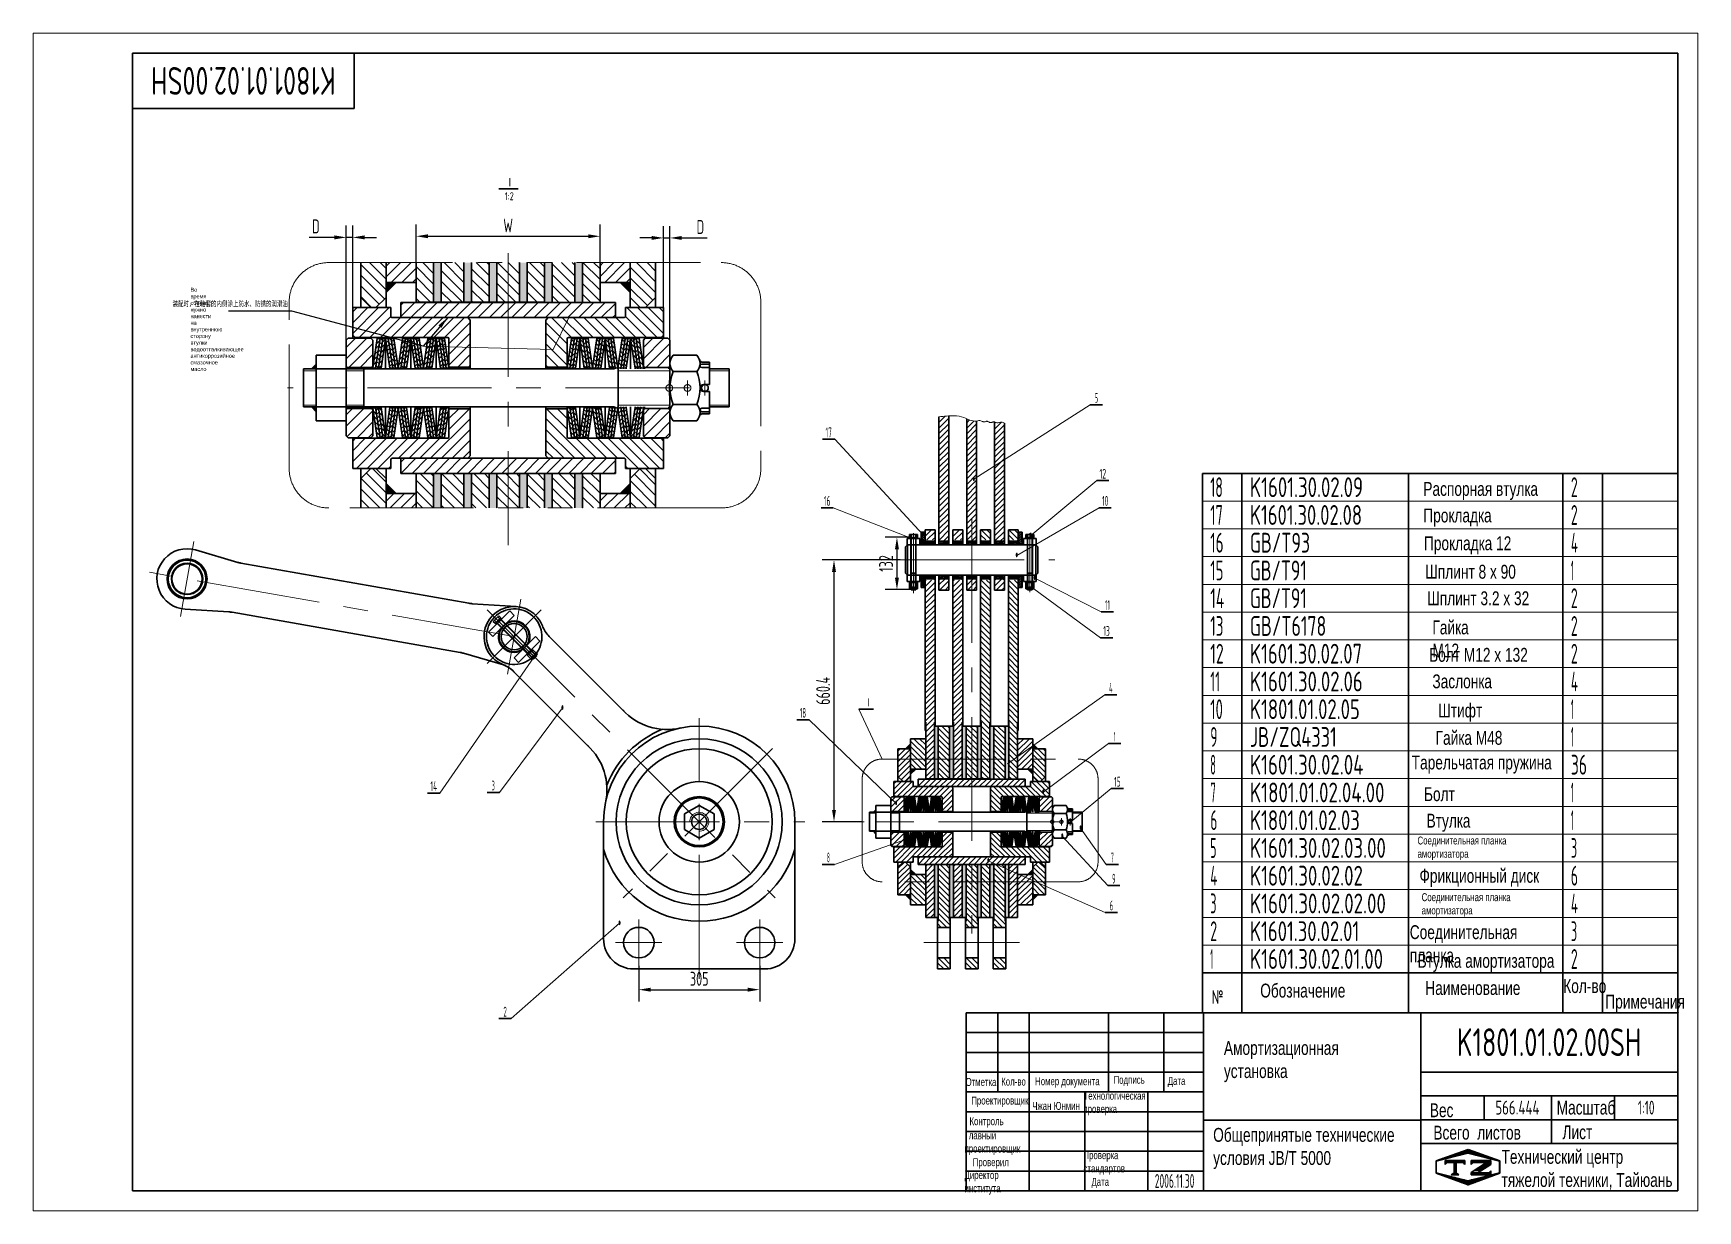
# Model space of a CAD drawing. Header units: millimetres. Extents: x 0 to 4200, y 0 to 2970.
import ezdxf
from ezdxf.enums import TextEntityAlignment as Align

# ---------------------------------------------------------------- set-up
doc = ezdxf.new("R2010")
doc.units = ezdxf.units.MM
doc.header["$LTSCALE"] = 100
for name, pattern in [('F', [0.75, 0.5, -0.25]), ('G', [2, 1.25, -0.25, 0.25, -0.25]), ('K', [2.5, 1.25, -0.25, 0.25, -0.25, 0.25, -0.25])]:
    doc.linetypes.add(name, pattern=pattern)
doc.layers.get('0').update_dxf_attribs({"lineweight": 30})
doc.layers.get('Defpoints').update_dxf_attribs({"lineweight": 30})
for name, color, linetype, lineweight in [('01', 7, 'Continuous', 30), ('02', 1, 'Continuous', 13), ('02C', 3, 'Continuous', 13), ('04', 2, 'F', 13), ('05', 4, 'G', 13), ('07', 6, 'K', 13), ('08', 1, 'Continuous', 13), ('11', 3, 'Continuous', 13), ('THICK', 7, 'Continuous', 30)]:
    doc.layers.add(name, color=color, linetype=linetype, lineweight=lineweight)
doc.styles.get("Standard").update_dxf_attribs({"font": 'isocp', "width": 0.707, "bigfont": 'intecad.shx'})
doc.dimstyles.new('INTE', dxfattribs={"dimscale": 10, "dimtxt": 3.5, "dimasz": 3, "dimexe": 3, "dimexo": 0, "dimgap": 1, "dimtad": 1, "dimdec": 1, "dimzin": 9, "dimdsep": 46, "dimtxsty": 'Standard', "dimcen": 0, "dimclrd": 1, "dimclre": 1, "dimclrt": 3, "dimaunit": 1, "dimadec": 0, "dimazin": 0, "dimtfac": 1, "dimtdec": 1, "dimtmove": 0, "dimatfit": 0, "dimfxl": 1, "dimarcsym": 0})
pattern_1 = [(45, (37.382, -285.123), (-7.071068, 7.071068), [])]
pattern_2 = [(135, (-696.48, -285.123), (-7.071068, -7.071068), [])]
pattern_3 = [(135, (-392.055, -24.336), (-7.071068, -7.071068), [])]
pattern_4 = [(45, (5257.906, 31.635), (7.071068, -7.071068), [])]
pattern_5 = [(225, (502.126, 1640.6468), (-2.828427, 2.828427), [])]
pattern_6 = [(315, (502.126, 1640.6468), (-2.828427, -2.828427), [])]
pattern_7 = [(45, (4478.978, 321.483), (2.828427, -2.828427), [])]
pattern_8 = [(135, (4478.978, 321.483), (2.828427, 2.828427), [])]
pattern_9 = [(135, (-522.05, 31.635), (-7.071068, -7.071068), [])]
pattern_10 = [(315, (470.126, 1640.6468), (-2.828427, -2.828427), [])]
pattern_11 = [(225, (470.126, 1640.6468), (-2.828427, 2.828427), [])]
pattern_12 = [(225, (4265.73, 1640.6468), (2.828427, -2.828427), [])]
pattern_13 = [(315, (4265.73, 1640.6468), (2.828427, 2.828427), [])]
pattern_14 = [(225, (4233.73, 1640.6468), (2.828427, -2.828427), [])]
pattern_15 = [(315, (4233.73, 1640.6468), (2.828427, 2.828427), [])]
pattern_16 = [(315, (224.878, 1640.6468), (-2.828427, -2.828427), [])]
pattern_17 = [(225, (224.878, 1640.6468), (-2.828427, 2.828427), [])]
pattern_18 = [(45, (256.878, 321.483), (-2.828427, 2.828427), [])]
pattern_19 = [(135, (256.878, 321.483), (-2.828427, -2.828427), [])]
pattern_20 = [(135, (224.878, 321.483), (-2.828427, -2.828427), [])]
pattern_21 = [(45, (224.878, 321.483), (-2.828427, 2.828427), [])]
pattern_22 = [(45, (288.878, 321.483), (-2.828427, 2.828427), [])]
pattern_23 = [(135, (288.878, 321.483), (-2.828427, -2.828427), [])]
pattern_24 = [(45, (4446.978, 321.483), (2.828427, -2.828427), [])]
pattern_25 = [(135, (4446.978, 321.483), (2.828427, 2.828427), [])]
pattern_26 = [(225, (4510.978, 1640.6468), (2.828427, -2.828427), [])]
pattern_27 = [(315, (4510.978, 1640.6468), (2.828427, 2.828427), [])]
pattern_28 = [(135, (4510.978, 321.483), (2.828427, 2.828427), [])]
pattern_29 = [(45, (4510.978, 321.483), (2.828427, -2.828427), [])]
pattern_30 = [(45, (-392.055, -24.336), (-7.071068, 7.071068), [])]
pattern_31 = [(45, (-2067.041, 321.483), (-7.071068, 7.071068), [])]
pattern_32 = [(225, (4929.7666, 3394.5196), (5.656854, -5.656854), [])]
pattern_33 = [(225, (-3087.938, 3394.5196), (-5.656854, 5.656854), [])]
pattern_34 = [(315, (-3087.938, 3394.5196), (-5.656854, -5.656854), [])]
pattern_35 = [(315, (4929.7666, 3394.5196), (5.656854, 5.656854), [])]
pattern_36 = [(315, (4993.7666, 3394.5196), (5.656854, 5.656854), [])]
pattern_37 = [(225, (4993.7666, 3394.5196), (5.656854, -5.656854), [])]
pattern_38 = [(135, (-3023.938, 756.192), (-5.656854, -5.656854), [])]
pattern_39 = [(45, (-3023.938, 756.192), (-5.656854, 5.656854), [])]
pattern_40 = [(45, (-3087.938, 756.192), (-5.656854, 5.656854), [])]
pattern_41 = [(135, (-3087.938, 756.192), (-5.656854, -5.656854), [])]
pattern_42 = [(135, (-2959.938, 756.192), (-5.656854, -5.656854), [])]
pattern_43 = [(45, (-2959.938, 756.192), (-5.656854, 5.656854), [])]
pattern_44 = [(315, (-2533.442, 3394.5196), (-5.656854, -5.656854), [])]
pattern_45 = [(225, (-2533.442, 3394.5196), (-5.656854, 5.656854), [])]
pattern_46 = [(315, (-2597.442, 3394.5196), (-5.656854, -5.656854), [])]
pattern_47 = [(225, (-2597.442, 3394.5196), (-5.656854, 5.656854), [])]
pattern_48 = [(225, (5484.2626, 3394.5196), (5.656854, -5.656854), [])]
pattern_49 = [(315, (5484.2626, 3394.5196), (5.656854, 5.656854), [])]
pattern_50 = [(45, (-7671.776, 756.192), (-14.142136, 14.142136), [])]
pattern_51 = [(45, (5484.2626, 756.192), (5.656854, -5.656854), [])]
pattern_52 = [(135, (5484.2626, 756.192), (5.656854, 5.656854), [])]
pattern_53 = [(135, (5356.2626, 756.192), (5.656854, 5.656854), [])]
pattern_54 = [(45, (5356.2626, 756.192), (5.656854, -5.656854), [])]
pattern_55 = [(45, (5420.2626, 756.192), (5.656854, -5.656854), [])]
pattern_56 = [(135, (5420.2626, 756.192), (5.656854, 5.656854), [])]

msp = doc.modelspace()

# ---------------------------------------------------------------- texts
at = {"layer": '01', "attachment_point": 1}
for s, insert, char_height, width in [('{\\fArial|b0|i0|c204|p34;\\W1;Во время сборки нужно нанести на внутреннюю\\Pсторону втулки водоотталкивающее антикоррозийное\\Pсмазочное масло}', (396.71, 2328.07), 10, 0.4039), ('{\\fArial|b0|i0|c204|p34;\\C3;Гайка М12}', (3530.54, 1488.86), 35, 1.6339), ('{\\fArial|b0|i0|c204|p34;\\C3;Соединительная планка}', (3473.4, 720.13), 35, 1.6339), ('{\\fArial|b0|i0|c204|p34;\\C3;Амортизационная\\Pустановка}', (3004.47, 428.03), 35, 1.1312), ('{\\fArial|b0|i0|c204|p34;Главный\\Pпроектировщик}', (2350, 200), 20, 11.5164), ('{\\fArial|b0|i0|c204|p34;Директор\\Pинститута}', (2350, 100), 20, 13.316)]:
    msp.add_mtext(s, dxfattribs=dict(at, insert=insert, char_height=char_height, width=width))
at = {"layer": '01', "color": 3, "ltscale": 2.5, "insert": (642.42, 2278.9), "char_height": 14, "attachment_point": 9}
msp.add_mtext('装配时，在轴套的内侧涂上防水、防锈的润滑油', dxfattribs=at)
at = {"layer": '01', "attachment_point": 1}
for s, insert, char_height in [('{\\fArial|b0|i0|c204|p34;\\C3;Распорная втулка}', (3507.66, 1838.23), 35), ('{\\fArial|b0|i0|c204|p34;\\C3;Прокладка}', (3507.66, 1771.29), 35), ('{\\fArial|b0|i0|c204|p34;\\C3;Прокладка 12}', (3509.3, 1701.09), 35), ('{\\fArial|b0|i0|c204|p34;\\C3;Шплинт 8 х 90}', (3512.57, 1629.26), 35), ('{\\fArial|b0|i0|c204|p34;\\C3;Шплинт 3.2 х 32}', (3517.47, 1562.33), 35), ('{\\fArial|b0|i0|c204|p34;\\C3;Болт М12 х 132}', (3522.37, 1419.73), 35), ('{\\fArial|b0|i0|c204|p34;\\C3;Заслонка}', (3530.54, 1352.8), 35), ('{\\fArial|b0|i0|c204|p34;\\C3;Штифт}', (3545.24, 1279.33), 35), ('{\\fArial|b0|i0|c204|p34;\\C3;Гайка М48}', (3538.7, 1210.25), 35), ('{\\fArial|b0|i0|c204|p34;\\C3;Тарельчатая пружина}', (3478.24, 1148.21), 35), ('{\\fArial|b0|i0|c204|p34;\\C3;Болт}', (3509.29, 1068.21), 35), ('{\\fArial|b0|i0|c204|p34;\\C3;Втулка}', (3515.83, 1001.28), 35), ('{\\fArial|b0|i0|c204|p34;\\C3;Соединительная планка\\Pамортизатора}', (3493.01, 943.79), 20), ('{\\fArial|b0|i0|c204|p34;\\C3;Фрикционный диск}', (3497.91, 862.16), 35), ('{\\fArial|b0|i0|c204|p34;\\C3;Соединительная планка\\Pамортизатора}', (3503.38, 800.8), 20), ('{\\fArial|b0|i0|c204|p34;\\C3;Втулка амортизатора}', (3493.07, 647.84), 35), ('{\\Fisocp,intecad|c204;№}', (2973.47, 556.42), 35), ('{\\fArial|b0|i0|c204|p34;Обозначение}', (3096.02, 572.74), 35), ('{\\fArial|b0|i0|c204|p34;Наименование}', (3512.68, 579.27), 35), ('{\\fArial|b0|i0|c204|p34;Кол-во}', (3860.71, 584.17), 35), ('{\\fArial|b0|i0|c204|p34;Примечания}', (3966.92, 544.99), 35), ('{\\fArial|b0|i0|c204|p34;Номер документа}', (2527.99, 336.56), 20), ('{\\fArial|b0|i0|c204|p34;Подпись}', (2725.95, 340.16), 20), ('{\\fArial|b0|i0|c204|p34;Дата}', (2862.73, 337.46), 20), ('{\\fArial|b0|i0|c204|p34;Отметка}', (2352.52, 334.76), 20), ('{\\fArial|b0|i0|c204|p34;Кол-во}', (2442.5, 335.66), 20), ('{\\fArial|b0|i0|c204|p34;Технологическая\\Pпроверка}', (2650, 300), 20), ('{\\fArial|b0|i0|c204|p34;Проектировщик}', (2366.92, 287.82), 20), ('{\\fArial|b0|i0|c204|p34;\\C3;Чжан Юнмин}', (2520.79, 274.34), 20), ('{\\fArial|b0|i0|c204|p34;Вес}', (3523.96, 270.86), 35), ('{\\fArial|b0|i0|c204|p34;Масштаб}', (3844.1, 277.64), 35), ('{\\fArial|b0|i0|c204|p34;Контроль}', (2362.42, 235.68), 20), ('{\\fArial|b0|i0|c204|p34;Общепринятые технические\\Pусловия \\fArial|b0|i0|c0|p34;JB/T 5000}', (2977.32, 208.76), 35), ('{\\fArial|b0|i0|c204|p34;Всего  листов}', (3533.01, 214.35), 35), ('{\\fArial|b0|i0|c204|p34;Лист}', (3858.81, 215.48), 35), ('{\\fArial|b0|i0|c204|p34;Проверил}', (2370.51, 132.29), 20), ('{\\fArial|b0|i0|c204|p34;Проверка\\Pстандартов}', (2650, 150), 20), ('{\\fArial|b0|i0|c204|p34;Технический центр\\Pтяжелой техники, Тайюань}', (3704.96, 153.31), 35), ('{\\fArial|b0|i0|c204|p34;Дата}', (2670.16, 82.84), 20)]:
    msp.add_mtext(s, dxfattribs=dict(at, insert=insert, char_height=char_height))
at = {"layer": '02', "ltscale": 2.5, "width": 0.605172}
for p, p2 in [((2370.21, 1840.05), (2376.21, 1840.05)), ((2241.14, 1699.64), (2247.14, 1699.64)), ((2513.87, 1698.55), (2519.87, 1698.55)), ((2478.57, 1648), (2484.57, 1648)), ((2524.01, 1590.73), (2530.01, 1590.73)), ((1332.32, 1263.26), (1338.32, 1263.26)), ((2545.39, 1050.74), (2551.39, 1050.74)), ((2174.19, 1022.5), (2180.19, 1022.5)), ((2639.81, 959.77), (2645.81, 959.77)), ((2205.61, 933.72), (2211.61, 933.72)), ((2593.49, 939.89), (2599.49, 939.89)), ((2406.93, 877.67), (2412.93, 877.67)), ((1476.51, 719.89), (1482.51, 719.89))]:
    msp.add_text('●', height=10, dxfattribs=at).set_placement(p, p2, align=Align.FIT)
at = {"layer": '11', "width": 0.695901}
msp.add_text('K1801.01.02.00SH', height=70, rotation=180, dxfattribs=at).set_placement((762.73, 2885), (297.27, 2885), align=Align.FIT)
at = {"layer": '11', "ltscale": 2.5}
for s, height, width, p, p2 in [('5', 24.75, 0.527686, (2678.88, 2038.02), (2686.6, 2038.02)), ('17', 24.749, 0.606, (1999.26, 1950.89), (2015.01, 1950.89)), ('12', 24.749, 0.611465, (2690.51, 1846.66), (2707.31, 1846.66)), ('16', 24.749, 0.610556, (1994.95, 1778.13), (2011.57, 1778.13)), ('10', 24.749, 0.606076, (2696.93, 1778.13), (2712.69, 1778.13)), ('11', 24.749, 0.582235, (2704.37, 1515.35), (2716.62, 1515.35)), ('13', 24.749, 0.609833, (2699.96, 1450.1), (2716.44, 1450.1)), ('4', 24.75, 0.543846, (2714.75, 1306.58), (2723.5, 1306.58)), ('18', 24.749, 0.606, (1934.25, 1243.44), (1949.99, 1243.44)), ('1', 24.75, 0.404, (2726.78, 1183.45), (2730.28, 1183.45)), ('15', 24.749, 0.609833, (2727.36, 1069.72), (2743.83, 1069.72)), ('14', 24.749, 0.614783, (1001.86, 1058.49), (1019.36, 1058.49)), ('3', 24.75, 0.527686, (1156.75, 1060.11), (1164.48, 1060.11)), ('8', 24.75, 0.514182, (2002.89, 878.64), (2009.89, 878.64)), ('7', 24.75, 0.514182, (2719.49, 878.64), (2726.49, 878.64)), ('9', 24.75, 0.579528, (2722.18, 825.05), (2731.09, 825.05)), ('6', 24.75, 0.600695, (2716.22, 757.37), (2725.13, 757.37)), ('2', 24.75, 0.562593, (1186.41, 489.73), (1194.9, 489.73))]:
    msp.add_text(s, height=height, dxfattribs=dict(at, width=width)).set_placement(p, p2, align=Align.FIT)
at = {"layer": '11'}
for s, height, width, p, p2 in [('18', 50, 0.606, (2970, 1800), (3001.82, 1800)), ('K1601.30.02.09', 50, 0.694109, (3070, 1800), (3355.51, 1800)), ('2', 50, 0.562593, (3880, 1800), (3897.16, 1800)), ('17', 50, 0.606, (2970, 1730), (3001.82, 1730)), ('K1601.30.02.08', 50, 0.693996, (3070, 1730), (3352.98, 1730)), ('2', 50, 0.562593, (3880, 1730), (3897.16, 1730)), ('16', 50, 0.610556, (2970, 1660), (3003.57, 1660)), ('GB/T93', 50, 0.691199, (3070, 1660), (3221.89, 1660)), ('4', 50, 0.543846, (3880, 1660), (3897.68, 1660)), ('15', 50, 0.609833, (2970, 1590), (3003.28, 1590)), ('GB/T91', 50, 0.690281, (3070, 1590), (3213.35, 1590)), ('1', 50, 0.404, (3880, 1590), (3887.07, 1590)), ('14', 50, 0.614783, (2970, 1520), (3005.35, 1520)), ('GB/T91', 50, 0.690281, (3070, 1520), (3213.35, 1520)), ('2', 50, 0.562593, (3880, 1520), (3897.16, 1520)), ('13', 50, 0.609833, (2970, 1450), (3003.28, 1450)), ('GB/T6178', 50, 0.694488, (3070, 1450), (3262.72, 1450)), ('2', 50, 0.562593, (3880, 1450), (3897.16, 1450)), ('12', 50, 0.611465, (2970, 1380), (3003.94, 1380)), ('K1601.30.02.07', 50, 0.693996, (3070, 1380), (3352.98, 1380)), ('2', 50, 0.562593, (3880, 1380), (3897.16, 1380)), ('11', 50, 0.582235, (2970, 1310), (2994.74, 1310)), ('K1601.30.02.06', 50, 0.694074, (3070, 1310), (3354.73, 1310)), ('4', 50, 0.543846, (3880, 1310), (3897.68, 1310)), ('10', 50, 0.606076, (2970, 1240), (3001.84, 1240)), ('K1801.01.02.05', 50, 0.693738, (3070, 1240), (3347.37, 1240)), ('1', 50, 0.404, (3880, 1240), (3887.07, 1240)), ('9', 50, 0.579528, (2970, 1170), (2988.01, 1170)), ('JB/ZQ4331', 50, 0.690299, (3070, 1170), (3289.17, 1170)), ('1', 50, 0.404, (3880, 1170), (3887.07, 1170)), ('8', 50, 0.514182, (2970, 1100), (2984.14, 1100)), ('K1601.30.02.04', 50, 0.694153, (3070, 1100), (3356.51, 1100)), ('36', 50, 0.625398, (3880, 1100), (3920.64, 1100)), ('7', 50, 0.514182, (2970, 1030), (2984.14, 1030)), ('K1801.01.02.04.00', 50, 0.69613, (3070, 1030), (3409.56, 1030)), ('1', 50, 0.404, (3880, 1030), (3887.07, 1030)), ('6', 50, 0.600695, (2970, 960), (2988.01, 960)), ('K1801.01.02.03', 50, 0.693738, (3070, 960), (3347.37, 960)), ('1', 50, 0.404, (3880, 960), (3887.07, 960)), ('5', 50, 0.527686, (2970, 890), (2985.6, 890)), ('K1601.30.02.03.00', 50, 0.69624, (3070, 890), (3413.1, 890)), ('3', 50, 0.527686, (3880, 890), (3895.6, 890)), ('4', 50, 0.543846, (2970, 820), (2987.68, 820)), ('K1601.30.02.02', 50, 0.694091, (3070, 820), (3355.1, 820)), ('6', 50, 0.600695, (3880, 820), (3898.01, 820)), ('3', 50, 0.527686, (2970, 750), (2985.6, 750)), ('K1601.30.02.02.00', 50, 0.69624, (3070, 750), (3413.1, 750)), ('4', 50, 0.543846, (3880, 750), (3897.68, 750)), ('2', 50, 0.562593, (2970, 680), (2987.16, 680)), ('K1601.30.02.01', 50, 0.693669, (3070, 680), (3345.91, 680)), ('3', 50, 0.527686, (3880, 680), (3895.6, 680)), ('1', 50, 0.404, (2970, 610), (2977.07, 610)), ('K1601.30.02.01.00', 50, 0.696017, (3070, 610), (3406.03, 610)), ('2', 50, 0.562593, (3880, 610), (3897.16, 610)), ('K1801.01.02.00SH', 70, 0.695901, (3592.27, 390), (4057.73, 390)), ('566.444', 35, 0.684194, (3689.32, 242.5), (3800.68, 242.5)), ('1:10', 35, 0.6497, (4048.96, 242.5), (4091.04, 242.5)), ('2006.11.30', 35, 0.505619, (2830, 57.5), (2930, 57.5))]:
    msp.add_text(s, height=height, dxfattribs=dict(at, width=width)).set_placement(p, p2, align=Align.FIT)
at = {"layer": '11', "ltscale": 2.5, "char_height": 20, "attachment_point": 7}
for s, insert in [('1:2', (1189.78, 2548.96)), ('Ⅰ', (1192.7, 2582.33)), ('Ⅰ', (2097.92, 1269.97))]:
    msp.add_mtext(s, dxfattribs=dict(at, insert=insert))

# ---------------------------------------------------------------- blocks, each defined once
blk = doc.blocks.new('*U3')
at = {"layer": '01'}
for p, q in [((0, 41.3), (-37.5, 19.7)), ((-37.5, 19.7), (-37.5, -19.7)), ((37.5, 19.7), (0, 41.3)), ((37.5, -19.7), (37.5, 19.7)), ((-37.5, -19.7), (0, -41.3)), ((0, -41.3), (37.5, -19.7))]:
    blk.add_line(p, q, dxfattribs=at)
blk.add_circle((0, 0), 19.2, dxfattribs=at)
at = {"layer": '02'}
blk.add_arc((0, 0), 24, 267.6096, 182.3882, dxfattribs=at)
at = {"layer": '05'}
for p, q in [((0, 45.3), (0, -46.3)), ((44.1, 0), (-41.1, 0))]:
    blk.add_line(p, q, dxfattribs=at)
blk = doc.blocks.new('*U1')
at = {"layer": '01'}
for p, q in [((-9.2, 3.1), (-9.2, 0)), ((0, 3.1), (-9.2, 3.1)), ((-9.2, 0), (0, 0)), ((0, 0), (-1.8, 3.1)), ((0, 3.1), (1.8, 0)), ((0, 3.1), (9.2, 3.1)), ((9.2, 0), (0, 0)), ((9.2, 3.1), (9.2, 0))]:
    blk.add_line(p, q, dxfattribs=at)
at = {"layer": '05'}
blk.add_line((0, 5.2), (0, -2.1), dxfattribs=at)
blk = doc.blocks.new('*U2')
at = {"layer": '01'}
for p, q in [((-9.2, 3.1), (-9.2, 0)), ((0, 3.1), (-9.2, 3.1)), ((-9.2, 0), (0, 0)), ((0, 0), (-1.8, 3.1)), ((0, 3.1), (1.8, 0)), ((0, 3.1), (9.2, 3.1)), ((9.2, 0), (0, 0)), ((9.2, 3.1), (9.2, 0))]:
    blk.add_line(p, q, dxfattribs=at)
at = {"layer": '05'}
blk.add_line((0, 5.2), (0, -2.1), dxfattribs=at)
blk = doc.blocks.new('*U4')
at = {"layer": '01'}
for p, q in [((-15.8, 10), (0, 10)), ((-15.8, 1.7), (-15.8, 10)), ((-15.8, 8.4), (-11.7, 8.4)), ((-11.7, 6.6), (-15.8, 6.6)), ((-15.8, 5), (0, 5)), ((-15.8, 1.7), (-11.7, 1.7)), ((-10.8, 7.5), (-10.8, 7.5)), ((-10.8, 0.9), (-10.8, 0)), ((-10.8, -0.9), (-10.8, 0)), ((0, 10), (0, 0)), ((0, -10), (0, 0)), ((-15.8, -1.7), (-15.8, -10)), ((-15.8, -1.7), (-11.7, -1.7)), ((-15.8, -5), (0, -5)), ((-11.7, -6.6), (-15.8, -6.6)), ((-15.8, -8.4), (-11.7, -8.4)), ((-15.8, -10), (0, -10)), ((-10.8, -7.5), (-10.8, -7.5))]:
    blk.add_line(p, q, dxfattribs=at)
for centre, start, end in [((-11.7, 7.5), 0, 90), ((-11.7, 7.5), 270, 0), ((-11.7, 0.9), 0.0999, 90), ((-11.7, -0.9), 270.0006, 359.9001), ((-11.7, -7.5), 0, 90), ((-11.7, -7.5), 270, 0)]:
    blk.add_arc(centre, 0.875, start, end, dxfattribs=at)
at = {"layer": '05'}
blk.add_line((-19, 0), (4.4, 0), dxfattribs=at)
blk = doc.blocks.new('*D5')
at = {"layer": '08', "color": 1, "lineweight": -2}
for p, q in [((1528, 617.8), (1528, 527.5)), ((1833, 617.8), (1833, 527.5)), ((1558, 557.5), (1803, 557.5))]:
    blk.add_line(p, q, dxfattribs=at)
at = {"layer": '08', "color": 1}
for points in [[(1558, 562.5), (1558, 552.5), (1528, 557.5)], [(1803, 562.5), (1803, 552.5), (1833, 557.5)]]:
    blk.add_solid(points, dxfattribs=at)
at = {"layer": 'Defpoints', "color": 0}
for p in [(1528, 617.8), (1833, 617.8), (1833, 557.5)]:
    blk.add_point(p, dxfattribs=at)
at = {"layer": '08', "color": 3, "insert": (1680.5, 585), "char_height": 35, "attachment_point": 5}
blk.add_mtext('305', dxfattribs=at)
blk = doc.blocks.new('*D7')
at = {"layer": '08', "color": 1, "lineweight": -2}
for p, q in [((2187.8, 1641.5), (1990.5, 1641.5)), ((2020.5, 1611.5), (2020.5, 1011.1)), ((2089.8, 981.1), (1990.5, 981.1))]:
    blk.add_line(p, q, dxfattribs=at)
at = {"layer": '08', "color": 1}
for points in [[(2015.5, 1611.5), (2025.5, 1611.5), (2020.5, 1641.5)], [(2015.5, 1011.1), (2025.5, 1011.1), (2020.5, 981.1)]]:
    blk.add_solid(points, dxfattribs=at)
at = {"layer": 'Defpoints', "color": 0}
for p in [(2187.8, 1641.5), (2020.5, 981.1), (2089.8, 981.1)]:
    blk.add_point(p, dxfattribs=at)
at = {"layer": '08', "color": 3, "insert": (1993, 1311.3), "char_height": 35, "attachment_point": 5, "rotation": 90}
blk.add_mtext('660.4', dxfattribs=at)
blk = doc.blocks.new('*D8')
at = {"layer": '08', "color": 1, "lineweight": -2}
for p, q in [((2210.9, 1698.6), (2149.4, 1698.6)), ((2179.4, 1668.6), (2179.4, 1596.6)), ((2214.9, 1566.6), (2149.4, 1566.6))]:
    blk.add_line(p, q, dxfattribs=at)
at = {"layer": '08', "color": 1}
for points in [[(2174.4, 1668.6), (2184.4, 1668.6), (2179.4, 1698.6)], [(2174.4, 1596.6), (2184.4, 1596.6), (2179.4, 1566.6)]]:
    blk.add_solid(points, dxfattribs=at)
at = {"layer": 'Defpoints', "color": 0}
for p in [(2210.9, 1698.6), (2179.4, 1566.6), (2214.9, 1566.6)]:
    blk.add_point(p, dxfattribs=at)
at = {"layer": '08', "color": 3, "insert": (2151.9, 1632.6), "char_height": 35, "attachment_point": 5, "rotation": 90}
blk.add_mtext('132', dxfattribs=at)
blk = doc.blocks.new('*D9')
at = {"layer": '08', "color": 1, "lineweight": -2}
for p, q in [((789.9, 2195.9), (789.9, 2485.2)), ((806.1, 2278.3), (806.1, 2485.2)), ((759.9, 2455.2), (696.1, 2455.2)), ((806.1, 2455.2), (789.9, 2455.2)), ((836.1, 2455.2), (866.1, 2455.2))]:
    blk.add_line(p, q, dxfattribs=at)
at = {"layer": '08', "color": 1}
for points in [[(759.9, 2460.2), (759.9, 2450.2), (789.9, 2455.2)], [(836.1, 2460.2), (836.1, 2450.2), (806.1, 2455.2)]]:
    blk.add_solid(points, dxfattribs=at)
at = {"layer": 'Defpoints', "color": 0}
for p in [(789.9, 2455.2), (806.1, 2278.3), (789.9, 2195.9)]:
    blk.add_point(p, dxfattribs=at)
at = {"layer": '08', "color": 3, "insert": (713, 2482.9), "char_height": 35, "attachment_point": 5}
blk.add_mtext('D', dxfattribs=at)
blk = doc.blocks.new('*D10')
at = {"layer": '08', "color": 1, "lineweight": -2}
for p, q in [((1590.2, 2278.3), (1590.2, 2483.8)), ((1606.4, 2195.9), (1606.4, 2483.8)), ((1560.2, 2453.8), (1530.2, 2453.8)), ((1590.2, 2453.8), (1606.4, 2453.8)), ((1636.4, 2453.8), (1700.2, 2453.8))]:
    blk.add_line(p, q, dxfattribs=at)
at = {"layer": '08', "color": 1}
for points in [[(1560.2, 2458.8), (1560.2, 2448.8), (1590.2, 2453.8)], [(1636.4, 2458.8), (1636.4, 2448.8), (1606.4, 2453.8)]]:
    blk.add_solid(points, dxfattribs=at)
at = {"layer": 'Defpoints', "color": 0}
for p in [(1606.4, 2453.8), (1590.2, 2278.3), (1606.4, 2195.9)]:
    blk.add_point(p, dxfattribs=at)
at = {"layer": '08', "color": 3, "insert": (1683.3, 2481.5), "char_height": 35, "attachment_point": 5}
blk.add_mtext('D', dxfattribs=at)
blk = doc.blocks.new('*D11')
at = {"layer": '08', "color": 1, "lineweight": -2}
for p, q in [((966.2, 2391.7), (966.2, 2488)), ((1430.2, 2391.7), (1430.2, 2488)), ((996.2, 2458), (1400.2, 2458))]:
    blk.add_line(p, q, dxfattribs=at)
at = {"layer": '08', "color": 1}
for points in [[(996.2, 2463), (996.2, 2453), (966.2, 2458)], [(1400.2, 2463), (1400.2, 2453), (1430.2, 2458)]]:
    blk.add_solid(points, dxfattribs=at)
at = {"layer": 'Defpoints', "color": 0}
for p in [(1430.2, 2458), (966.2, 2391.7), (1430.2, 2391.7)]:
    blk.add_point(p, dxfattribs=at)
at = {"layer": '08', "color": 3, "insert": (1198.2, 2485.5), "char_height": 35, "attachment_point": 5}
blk.add_mtext('W', dxfattribs=at)
blk = doc.blocks.new('*U18', base_point=(251.96, 168.31))
at = {"layer": '01'}
for p, q in [((251.96, 168.31), (251.96, 182.31)), ((195.96, 168.31), (251.96, 168.31))]:
    blk.add_line(p, q, dxfattribs=at)
blk = doc.blocks.new('*U19')
at = {"layer": '01'}
for points in [[(415, 292), (25, 292)], [(25, 292), (25, 5)], [(415, 5), (415, 292)], [(25, 5), (415, 5)]]:
    blk.add_lwpolyline(points, dxfattribs=at)
at = {"layer": '02'}
for points in [[(420, 297), (0, 297)], [(0, 297), (0, 0)], [(420, 0), (420, 297)], [(0, 0), (420, 0)]]:
    blk.add_lwpolyline(points, dxfattribs=at)
blk = doc.blocks.new('*U21', base_point=(2950, 670))
at = {"layer": '01'}
for p, q in [((2950, 600), (2950, 670)), ((3050, 600), (3050, 670)), ((3470, 600), (3470, 670)), ((3860, 600), (3860, 670)), ((3960, 600), (3960, 670)), ((4150, 600), (4150, 670))]:
    blk.add_line(p, q, dxfattribs=at)
at = {"layer": '02'}
for p, q in [((2950, 670), (3050, 670)), ((3050, 670), (3470, 670)), ((3470, 670), (3860, 670)), ((3860, 670), (3960, 670)), ((3960, 670), (4150, 670))]:
    blk.add_line(p, q, dxfattribs=at)
blk = doc.blocks.new('*U22', base_point=(2950, 740))
at = {"layer": '01'}
for p, q in [((2950, 670), (2950, 740)), ((3050, 670), (3050, 740)), ((3470, 670), (3470, 740)), ((3860, 670), (3860, 740)), ((3960, 670), (3960, 740)), ((4150, 670), (4150, 740))]:
    blk.add_line(p, q, dxfattribs=at)
at = {"layer": '02'}
for p, q in [((2950, 740), (3050, 740)), ((3050, 740), (3470, 740)), ((3470, 740), (3860, 740)), ((3860, 740), (3960, 740)), ((3960, 740), (4150, 740))]:
    blk.add_line(p, q, dxfattribs=at)
blk = doc.blocks.new('*U23', base_point=(2950, 810))
at = {"layer": '01'}
for p, q in [((2950, 740), (2950, 810)), ((3050, 740), (3050, 810)), ((3470, 740), (3470, 810)), ((3860, 740), (3860, 810)), ((3960, 740), (3960, 810)), ((4150, 740), (4150, 810))]:
    blk.add_line(p, q, dxfattribs=at)
at = {"layer": '02'}
for p, q in [((2950, 810), (3050, 810)), ((3050, 810), (3470, 810)), ((3470, 810), (3860, 810)), ((3860, 810), (3960, 810)), ((3960, 810), (4150, 810))]:
    blk.add_line(p, q, dxfattribs=at)
blk = doc.blocks.new('*U24', base_point=(2950, 880))
at = {"layer": '01'}
for p, q in [((2950, 810), (2950, 880)), ((3050, 810), (3050, 880)), ((3470, 810), (3470, 880)), ((3860, 810), (3860, 880)), ((3960, 810), (3960, 880)), ((4150, 810), (4150, 880))]:
    blk.add_line(p, q, dxfattribs=at)
at = {"layer": '02'}
for p, q in [((2950, 880), (3050, 880)), ((3050, 880), (3470, 880)), ((3470, 880), (3860, 880)), ((3860, 880), (3960, 880)), ((3960, 880), (4150, 880))]:
    blk.add_line(p, q, dxfattribs=at)
blk = doc.blocks.new('*U25', base_point=(2950, 950))
at = {"layer": '01'}
for p, q in [((2950, 880), (2950, 950)), ((3050, 880), (3050, 950)), ((3470, 880), (3470, 950)), ((3860, 880), (3860, 950)), ((3960, 880), (3960, 950)), ((4150, 880), (4150, 950))]:
    blk.add_line(p, q, dxfattribs=at)
at = {"layer": '02'}
for p, q in [((2950, 950), (3050, 950)), ((3050, 950), (3470, 950)), ((3470, 950), (3860, 950)), ((3860, 950), (3960, 950)), ((3960, 950), (4150, 950))]:
    blk.add_line(p, q, dxfattribs=at)
blk = doc.blocks.new('*U26', base_point=(2950, 1020))
at = {"layer": '01'}
for p, q in [((2950, 950), (2950, 1020)), ((3050, 950), (3050, 1020)), ((3470, 950), (3470, 1020)), ((3860, 950), (3860, 1020)), ((3960, 950), (3960, 1020)), ((4150, 950), (4150, 1020))]:
    blk.add_line(p, q, dxfattribs=at)
at = {"layer": '02'}
for p, q in [((2950, 1020), (3050, 1020)), ((3050, 1020), (3470, 1020)), ((3470, 1020), (3860, 1020)), ((3860, 1020), (3960, 1020)), ((3960, 1020), (4150, 1020))]:
    blk.add_line(p, q, dxfattribs=at)
blk = doc.blocks.new('*U27', base_point=(2950, 1090))
at = {"layer": '01'}
for p, q in [((2950, 1020), (2950, 1090)), ((3050, 1020), (3050, 1090)), ((3470, 1020), (3470, 1090)), ((3860, 1020), (3860, 1090)), ((3960, 1020), (3960, 1090)), ((4150, 1020), (4150, 1090))]:
    blk.add_line(p, q, dxfattribs=at)
at = {"layer": '02'}
for p, q in [((2950, 1090), (3050, 1090)), ((3050, 1090), (3470, 1090)), ((3470, 1090), (3860, 1090)), ((3860, 1090), (3960, 1090)), ((3960, 1090), (4150, 1090))]:
    blk.add_line(p, q, dxfattribs=at)
blk = doc.blocks.new('*U28', base_point=(2950, 1160))
at = {"layer": '01'}
for p, q in [((2950, 1090), (2950, 1160)), ((3050, 1090), (3050, 1160)), ((3470, 1090), (3470, 1160)), ((3860, 1090), (3860, 1160)), ((3960, 1090), (3960, 1160)), ((4150, 1090), (4150, 1160))]:
    blk.add_line(p, q, dxfattribs=at)
at = {"layer": '02'}
for p, q in [((2950, 1160), (3050, 1160)), ((3050, 1160), (3470, 1160)), ((3470, 1160), (3860, 1160)), ((3860, 1160), (3960, 1160)), ((3960, 1160), (4150, 1160))]:
    blk.add_line(p, q, dxfattribs=at)
blk = doc.blocks.new('*U29', base_point=(2950, 1230))
at = {"layer": '01'}
for p, q in [((2950, 1160), (2950, 1230)), ((3050, 1160), (3050, 1230)), ((3470, 1160), (3470, 1230)), ((3860, 1160), (3860, 1230)), ((3960, 1160), (3960, 1230)), ((4150, 1160), (4150, 1230))]:
    blk.add_line(p, q, dxfattribs=at)
at = {"layer": '02'}
for p, q in [((2950, 1230), (3050, 1230)), ((3050, 1230), (3470, 1230)), ((3470, 1230), (3860, 1230)), ((3860, 1230), (3960, 1230)), ((3960, 1230), (4150, 1230))]:
    blk.add_line(p, q, dxfattribs=at)
blk = doc.blocks.new('*U30', base_point=(2950, 1300))
at = {"layer": '01'}
for p, q in [((2950, 1230), (2950, 1300)), ((3050, 1230), (3050, 1300)), ((3470, 1230), (3470, 1300)), ((3860, 1230), (3860, 1300)), ((3960, 1230), (3960, 1300)), ((4150, 1230), (4150, 1300))]:
    blk.add_line(p, q, dxfattribs=at)
at = {"layer": '02'}
for p, q in [((2950, 1300), (3050, 1300)), ((3050, 1300), (3470, 1300)), ((3470, 1300), (3860, 1300)), ((3860, 1300), (3960, 1300)), ((3960, 1300), (4150, 1300))]:
    blk.add_line(p, q, dxfattribs=at)
blk = doc.blocks.new('*U31', base_point=(2950, 1370))
at = {"layer": '01'}
for p, q in [((2950, 1300), (2950, 1370)), ((3050, 1300), (3050, 1370)), ((3470, 1300), (3470, 1370)), ((3860, 1300), (3860, 1370)), ((3960, 1300), (3960, 1370)), ((4150, 1300), (4150, 1370))]:
    blk.add_line(p, q, dxfattribs=at)
at = {"layer": '02'}
for p, q in [((2950, 1370), (3050, 1370)), ((3050, 1370), (3470, 1370)), ((3470, 1370), (3860, 1370)), ((3860, 1370), (3960, 1370)), ((3960, 1370), (4150, 1370))]:
    blk.add_line(p, q, dxfattribs=at)
blk = doc.blocks.new('*U32', base_point=(2950, 1440))
at = {"layer": '01'}
for p, q in [((2950, 1370), (2950, 1440)), ((3050, 1370), (3050, 1440)), ((3470, 1370), (3470, 1440)), ((3860, 1370), (3860, 1440)), ((3960, 1370), (3960, 1440)), ((4150, 1370), (4150, 1440))]:
    blk.add_line(p, q, dxfattribs=at)
at = {"layer": '02'}
for p, q in [((2950, 1440), (3050, 1440)), ((3050, 1440), (3470, 1440)), ((3470, 1440), (3860, 1440)), ((3860, 1440), (3960, 1440)), ((3960, 1440), (4150, 1440))]:
    blk.add_line(p, q, dxfattribs=at)
blk = doc.blocks.new('*U33', base_point=(2950, 1510))
at = {"layer": '01'}
for p, q in [((2950, 1440), (2950, 1510)), ((3050, 1440), (3050, 1510)), ((3470, 1440), (3470, 1510)), ((3860, 1440), (3860, 1510)), ((3960, 1440), (3960, 1510)), ((4150, 1440), (4150, 1510))]:
    blk.add_line(p, q, dxfattribs=at)
at = {"layer": '02'}
for p, q in [((2950, 1510), (3050, 1510)), ((3050, 1510), (3470, 1510)), ((3470, 1510), (3860, 1510)), ((3860, 1510), (3960, 1510)), ((3960, 1510), (4150, 1510))]:
    blk.add_line(p, q, dxfattribs=at)
blk = doc.blocks.new('*U34', base_point=(2950, 1580))
at = {"layer": '01'}
for p, q in [((2950, 1510), (2950, 1580)), ((3050, 1510), (3050, 1580)), ((3470, 1510), (3470, 1580)), ((3860, 1510), (3860, 1580)), ((3960, 1510), (3960, 1580)), ((4150, 1510), (4150, 1580))]:
    blk.add_line(p, q, dxfattribs=at)
at = {"layer": '02'}
for p, q in [((2950, 1580), (3050, 1580)), ((3050, 1580), (3470, 1580)), ((3470, 1580), (3860, 1580)), ((3860, 1580), (3960, 1580)), ((3960, 1580), (4150, 1580))]:
    blk.add_line(p, q, dxfattribs=at)
blk = doc.blocks.new('*U35', base_point=(2950, 1650))
at = {"layer": '01'}
for p, q in [((2950, 1580), (2950, 1650)), ((3050, 1580), (3050, 1650)), ((3470, 1580), (3470, 1650)), ((3860, 1580), (3860, 1650)), ((3960, 1580), (3960, 1650)), ((4150, 1580), (4150, 1650))]:
    blk.add_line(p, q, dxfattribs=at)
at = {"layer": '02'}
for p, q in [((2950, 1650), (3050, 1650)), ((3050, 1650), (3470, 1650)), ((3470, 1650), (3860, 1650)), ((3860, 1650), (3960, 1650)), ((3960, 1650), (4150, 1650))]:
    blk.add_line(p, q, dxfattribs=at)
blk = doc.blocks.new('*U36', base_point=(2950, 1720))
at = {"layer": '01'}
for p, q in [((2950, 1650), (2950, 1720)), ((3050, 1650), (3050, 1720)), ((3470, 1650), (3470, 1720)), ((3860, 1650), (3860, 1720)), ((3960, 1650), (3960, 1720)), ((4150, 1650), (4150, 1720))]:
    blk.add_line(p, q, dxfattribs=at)
at = {"layer": '02'}
for p, q in [((2950, 1720), (3050, 1720)), ((3050, 1720), (3470, 1720)), ((3470, 1720), (3860, 1720)), ((3860, 1720), (3960, 1720)), ((3960, 1720), (4150, 1720))]:
    blk.add_line(p, q, dxfattribs=at)
blk = doc.blocks.new('*U37', base_point=(2950, 1790))
at = {"layer": '01'}
for p, q in [((2950, 1720), (2950, 1790)), ((3050, 1720), (3050, 1790)), ((3470, 1720), (3470, 1790)), ((3860, 1720), (3860, 1790)), ((3960, 1720), (3960, 1790)), ((4150, 1720), (4150, 1790))]:
    blk.add_line(p, q, dxfattribs=at)
at = {"layer": '02'}
for p, q in [((2950, 1790), (3050, 1790)), ((3050, 1790), (3470, 1790)), ((3470, 1790), (3860, 1790)), ((3860, 1790), (3960, 1790)), ((3960, 1790), (4150, 1790))]:
    blk.add_line(p, q, dxfattribs=at)
blk = doc.blocks.new('*U38', base_point=(2950, 1860))
at = {"layer": '01'}
for p, q in [((2950, 1790), (2950, 1860)), ((2950, 1860), (3050, 1860)), ((3050, 1790), (3050, 1860)), ((3050, 1860), (3470, 1860)), ((3470, 1790), (3470, 1860)), ((3470, 1860), (3860, 1860)), ((3860, 1790), (3860, 1860)), ((3860, 1860), (3960, 1860)), ((3960, 1790), (3960, 1860)), ((3960, 1860), (4150, 1860)), ((4150, 1790), (4150, 1860))]:
    blk.add_line(p, q, dxfattribs=at)
blk = doc.blocks.new('*X42')
at = {"color": 0}
for p, q in [((127.06, 7.8), (132.06, 7.8)), ((127.06, 7.5), (132.06, 7.5)), ((127.06, 7.2), (127.32, 7.2)), ((127.84, 5.4), (129.64, 5.4)), ((128.3, 5.7), (130.1, 5.7)), ((128.77, 6), (130.57, 6)), ((129.23, 6.3), (131.04, 6.3)), ((129.7, 6.6), (131.51, 6.6)), ((130.16, 6.9), (131.98, 6.9)), ((130.62, 7.2), (132.06, 7.2))]:
    blk.add_line(p, q, dxfattribs=at)
blk = doc.blocks.new('*X43')
at = {"color": 0}
for p, q in [((127.06, 4.8), (132.06, 4.8)), ((127.06, 4.5), (132.06, 4.5)), ((131.84, 5.1), (132.06, 5.1))]:
    blk.add_line(p, q, dxfattribs=at)
blk = doc.blocks.new('*X41')
at = {"color": 0}
for p, q in [((122.34, 4.5), (123.72, 4.5)), ((122.82, 4.8), (123.24, 4.8))]:
    blk.add_line(p, q, dxfattribs=at)
blk = doc.blocks.new('*X40')
at = {"color": 0}
for p, q in [((120.53, 7.8), (125.53, 7.8)), ((120.53, 7.5), (125.53, 7.5)), ((120.53, 7.2), (120.79, 7.2)), ((125.27, 7.2), (125.53, 7.2))]:
    blk.add_line(p, q, dxfattribs=at)
blk = doc.blocks.new('*X39')
at = {"color": 0}
for p, q in [((120.66, 8.7), (121.92, 8.7)), ((121.52, 9), (123.12, 9)), ((122.38, 9.3), (124.32, 9.3)), ((123.24, 9.6), (125.52, 9.6)), ((124.1, 9.9), (128.52, 9.9)), ((124.97, 10.2), (127.67, 10.2)), ((125.83, 10.5), (126.82, 10.5)), ((127.02, 9.6), (129.37, 9.6)), ((128.22, 9.3), (130.22, 9.3)), ((129.42, 9), (131.07, 9)), ((130.62, 8.7), (131.92, 8.7)), ((118.22, 7.8), (118.32, 7.8)), ((118.22, 7.5), (118.27, 7.5)), ((118.22, 7.2), (118.27, 7.2)), ((118.22, 6.9), (118.27, 6.9)), ((118.22, 6.6), (118.27, 6.6)), ((118.22, 6.3), (118.27, 6.3)), ((118.22, 6), (118.27, 6)), ((118.22, 5.7), (118.27, 5.7)), ((118.22, 5.4), (118.27, 5.4)), ((118.22, 5.1), (118.27, 5.1)), ((118.22, 4.8), (118.27, 4.8)), ((118.79, 4.5), (119.42, 4.5)), ((118.94, 8.1), (119.52, 8.1)), ((119.8, 8.4), (120.72, 8.4)), ((131.82, 8.4), (132.77, 8.4)), ((133.02, 8.1), (133.62, 8.1)), ((133.12, 4.5), (133.76, 4.5)), ((134.22, 7.8), (134.32, 7.8)), ((134.27, 7.5), (134.32, 7.5)), ((134.27, 7.2), (134.32, 7.2)), ((134.27, 6.9), (134.32, 6.9)), ((134.27, 6.6), (134.32, 6.6)), ((134.27, 6.3), (134.32, 6.3)), ((134.27, 6), (134.32, 6)), ((134.27, 5.7), (134.32, 5.7)), ((134.27, 5.4), (134.32, 5.4)), ((134.27, 5.1), (134.32, 5.1)), ((134.27, 4.8), (134.32, 4.8)), ((119.61, 4.2), (120.62, 4.2)), ((120.43, 3.9), (121.82, 3.9)), ((121.26, 3.6), (123.02, 3.6)), ((122.08, 3.3), (124.22, 3.3)), ((122.91, 3), (125.42, 3)), ((123.73, 2.7), (128.89, 2.7)), ((124.55, 2.4), (128.07, 2.4)), ((125.38, 2.1), (127.26, 2.1)), ((126.2, 1.8), (126.45, 1.8)), ((127.12, 3), (129.7, 3)), ((128.32, 3.3), (130.51, 3.3)), ((129.52, 3.6), (131.32, 3.6)), ((130.72, 3.9), (132.14, 3.9)), ((131.92, 4.2), (132.95, 4.2))]:
    blk.add_line(p, q, dxfattribs=at)

# ---------------------------------------------------------------- dimensions: what is measured, and where the dimension line sits
at = {"layer": '08', "ltscale": 2.5}
for base, p1, p2, text, picture, middle in [((789.91, 2455.16), (806.09, 2278.3), (789.91, 2195.86), 'D', '*D9', (713.02, 2482.91)), ((1430.16, 2457.99), (966.16, 2391.65), (1430.16, 2391.65), 'W', '*D11', (1198.16, 2485.49)), ((1606.41, 2453.8), (1590.23, 2278.3), (1606.41, 2195.86), 'D', '*D10', (1683.3, 2481.55))]:
    dim = msp.add_linear_dim(base=base, p1=p1, p2=p2, text=text, dimstyle='INTE', dxfattribs=at)
    dim.commit()
    dim.dimension.update_dxf_attribs({"geometry": picture, "text_midpoint": middle})
for base, p1, p2, picture, middle in [((2179.4, 1566.56), (2210.91, 1698.56), (2214.93, 1566.56), '*D8', (2151.9, 1632.56)), ((2020.51, 981.06), (2187.76, 1641.46), (2089.79, 981.06), '*D7', (1993.01, 1311.26))]:
    dim = msp.add_linear_dim(base=base, p1=p1, p2=p2, angle=90, dimstyle='INTE', dxfattribs=at)
    dim.commit()
    dim.dimension.update_dxf_attribs({"geometry": picture, "text_midpoint": middle})
dim = msp.add_linear_dim(base=(1832.96, 557.5), p1=(1527.96, 617.76), p2=(1832.96, 617.76), dimstyle='INTE', dxfattribs=at)
dim.commit()
dim.dimension.update_dxf_attribs({"geometry": '*D5', "text_midpoint": (1680.46, 585)})

# ---------------------------------------------------------------- hatches: boundary and pattern name
at = {"layer": '01', "ltscale": 2.5}
h = msp.add_hatch(color=256, dxfattribs=at)
h.paths.add_polyline_path([(1029.56, 2391.65), (1010.16, 2391.65), (1010.16, 2291.51), (1029.56, 2291.51)])
h.paths.add_polyline_path([(1106.16, 2391.65), (1086.76, 2391.65), (1086.76, 2291.51), (1106.16, 2291.51)])
h.paths.add_polyline_path([(1169.56, 2391.65), (1150.16, 2391.65), (1150.16, 2291.51), (1169.56, 2291.51)])
h.paths.add_polyline_path([(1226.76, 2291.51), (1246.24, 2291.51), (1246.24, 2391.65), (1226.76, 2391.65)])
h.paths.add_polyline_path([(1309.56, 2391.65), (1290.16, 2391.65), (1290.16, 2290.86), (1309.56, 2290.86)])
h.paths.add_polyline_path([(1386.24, 2391.65), (1366.76, 2391.65), (1366.76, 2290.86), (1386.24, 2290.86)])
h.paths.add_polyline_path([(1386.24, 1859.86), (1366.76, 1859.86), (1366.76, 1772.62), (1386.24, 1772.62)])
h.paths.add_polyline_path([(1309.56, 1859.86), (1290.16, 1859.86), (1290.16, 1772.62), (1309.56, 1772.62)])
h.paths.add_polyline_path([(1226.76, 1772.62), (1246.24, 1772.62), (1246.24, 1859.2), (1226.76, 1859.2)])
h.paths.add_polyline_path([(1169.56, 1859.2), (1150.16, 1859.2), (1150.16, 1772.62), (1169.56, 1772.62)])
h.paths.add_polyline_path([(1106.16, 1859.2), (1086.76, 1859.2), (1086.76, 1772.62), (1106.16, 1772.62)])
h.paths.add_polyline_path([(1010.16, 1772.62), (1029.56, 1772.62), (1029.56, 1859.2), (1010.16, 1859.2)])
for points in [[(890.16, 2341.36), (915.56, 2341.36), (890.16, 2315.96)], [(1506.16, 2341.36), (1480.76, 2341.36), (1506.16, 2315.96)], [(713.91, 2123.36), (701.91, 2123.36), (713.91, 2135.36)], [(713.91, 2027.36), (701.91, 2027.36), (713.91, 2015.36)], [(890.16, 1809.36), (915.56, 1809.36), (890.16, 1834.76)], [(1506.16, 1809.36), (1480.76, 1809.36), (1506.16, 1834.76)], [(2213.93, 1165.21), (2201.23, 1165.21), (2213.93, 1177.91)], [(2521.93, 1165.21), (2534.63, 1165.21), (2521.93, 1177.91)], [(2213.93, 1114.06), (2226.63, 1114.06), (2213.93, 1101.36)], [(2521.93, 1114.06), (2509.23, 1114.06), (2521.93, 1101.36)], [(2125.8, 1005.06), (2119.8, 1005.06), (2125.8, 1011.06)], [(2125.8, 957.06), (2119.8, 957.06), (2125.8, 951.06)], [(2213.93, 848.06), (2226.63, 848.06), (2213.93, 860.76)], [(2521.93, 848.06), (2509.23, 848.06), (2521.93, 860.76)], [(2213.93, 784.21), (2213.93, 796.91), (2201.23, 796.91)], [(2534.63, 796.91), (2521.93, 796.91), (2521.93, 784.21)]]:
    msp.add_hatch(color=256, dxfattribs=at).paths.add_polyline_path(points)
h = msp.add_hatch(color=256, dxfattribs=at)
h.paths.add_polyline_path([(2273.93, 1089.14), (2283.63, 1089.14), (2283.63, 1222.36), (2273.93, 1222.36)])
h.paths.add_polyline_path([(2321.93, 1222.36), (2312.23, 1222.36), (2312.23, 1089.14), (2321.93, 1089.14)])
h.paths.add_polyline_path([(2353.63, 1222.36), (2343.93, 1222.36), (2343.93, 1089.14), (2353.63, 1089.14)])
h.paths.add_polyline_path([(2391.97, 1222.36), (2382.23, 1222.36), (2382.23, 1089.14), (2391.97, 1089.14)])
h = msp.add_hatch(color=256, dxfattribs=at)
h.paths.add_polyline_path([(2413.93, 1139.21), (2423.63, 1139.21), (2423.63, 1222.36), (2413.93, 1222.36)])
h.paths.add_polyline_path([(2413.93, 1088.81), (2423.63, 1088.81), (2423.63, 1139.21), (2413.93, 1139.21)])
h = msp.add_hatch(color=256, dxfattribs=at)
h.paths.add_polyline_path([(2461.97, 1222.36), (2452.23, 1222.36), (2452.23, 1139.21), (2461.97, 1139.21)])
h.paths.add_polyline_path([(2461.97, 1139.21), (2452.23, 1139.21), (2452.23, 1088.81), (2461.97, 1088.81)])
h.paths.add_polyline_path([(2453.62, 1121.42), (2463.1, 1121.42), (2463.1, 1133.72), (2453.62, 1133.72)], flags=9)
h = msp.add_hatch(color=256, dxfattribs=at)
h.paths.add_polyline_path([(2273.93, 739.76), (2283.63, 739.76), (2283.63, 872.99), (2273.93, 872.99)])
h.paths.add_polyline_path([(2312.23, 739.76), (2321.93, 739.76), (2321.93, 872.99), (2312.23, 872.99)])
h.paths.add_polyline_path([(2353.63, 872.99), (2343.93, 872.99), (2343.93, 739.76), (2353.63, 739.76)])
h.paths.add_polyline_path([(2382.23, 739.76), (2391.97, 739.76), (2391.97, 872.99), (2382.23, 872.99)])
h = msp.add_hatch(color=256, dxfattribs=at)
h.paths.add_polyline_path([(2423.63, 829.7), (2413.93, 829.7), (2413.93, 771.56), (2413.93, 739.76), (2423.63, 739.76)])
h.paths.add_polyline_path([(2423.63, 873.31), (2413.93, 873.31), (2413.93, 829.7), (2423.63, 829.7)])
h = msp.add_hatch(color=256, dxfattribs=at)
h.paths.add_polyline_path([(2461.97, 873.31), (2452.23, 873.31), (2452.23, 862.27), (2461.97, 857.58)])
h.paths.add_polyline_path([(2461.97, 857.58), (2452.23, 862.27), (2452.23, 829.7), (2461.97, 829.7)])
h.paths.add_polyline_path([(2461.97, 829.7), (2452.23, 829.7), (2452.23, 739.76), (2461.97, 739.76)])
at = {"layer": '02', "linetype": 'Continuous', "ltscale": 2.5}
h = msp.add_hatch(dxfattribs=at)
h.set_pattern_fill('LINE', color=1, scale=6, angle=315, style=0)
h.set_pattern_definition([(315, (2463.412, -1729.01), (13.470384, 13.470384), [])])
h.paths.add_polyline_path([(890.16, 1846.96), (864.76, 1872.36), (851.56, 1872.36), (826.16, 1846.96), (826.16, 1772.62), (890.16, 1772.62)])
h.paths.add_polyline_path([(851.56, 2278.36), (864.76, 2278.36), (890.16, 2303.76), (890.16, 2391.65), (826.16, 2391.65), (826.16, 2303.76)])
h.paths.add_polyline_path([(1010.16, 2391.65), (966.16, 2391.65), (966.16, 2291.51), (1010.16, 2291.51)])
h.paths.add_polyline_path([(1010.16, 1859.2), (966.16, 1859.2), (966.16, 1772.62), (1010.16, 1772.62)])
h.paths.add_polyline_path([(1086.76, 1859.2), (1029.56, 1859.2), (1029.56, 1772.62), (1086.76, 1772.62)])
h.paths.add_polyline_path([(1086.76, 2291.51), (1086.76, 2391.65), (1029.56, 2391.65), (1029.56, 2291.51)])
h.paths.add_polyline_path([(1150.16, 2391.65), (1106.16, 2391.65), (1106.16, 2291.51), (1150.16, 2291.51)])
h.paths.add_polyline_path([(1106.16, 1772.62), (1150.16, 1772.62), (1150.16, 1859.2), (1106.16, 1859.2)])
h.paths.add_polyline_path([(1198.2, 1772.62), (1226.76, 1772.62), (1226.76, 1859.2), (1198.2, 1859.2)])
h.paths.add_polyline_path([(1198.2, 1859.2), (1169.56, 1859.2), (1169.56, 1772.62), (1198.2, 1772.62)])
h.paths.add_polyline_path([(1169.56, 2291.51), (1198.2, 2291.51), (1198.2, 2391.65), (1169.56, 2391.65)])
h.paths.add_polyline_path([(1198.2, 2291.51), (1226.76, 2291.51), (1226.76, 2391.65), (1198.2, 2391.65)])
h.paths.add_polyline_path([(1290.16, 2391.65), (1246.24, 2391.65), (1246.24, 2291.51), (1290.16, 2291.51)])
h.paths.add_polyline_path([(1290.16, 1859.2), (1246.24, 1859.2), (1246.24, 1772.62), (1290.16, 1772.62)])
h.paths.add_polyline_path([(1309.56, 1772.62), (1366.76, 1772.62), (1366.76, 1859.86), (1309.56, 1859.86)])
h.paths.add_polyline_path([(1430.24, 1859.86), (1386.24, 1859.86), (1386.24, 1772.62), (1430.24, 1772.62)])
h.paths.add_polyline_path([(1570.16, 1846.96), (1544.76, 1872.36), (1531.56, 1872.36), (1506.16, 1846.96), (1506.16, 1772.62), (1570.16, 1772.62)])
h.paths.add_polyline_path([(1570.16, 2391.65), (1506.16, 2391.65), (1506.16, 2303.76), (1531.56, 2278.36), (1544.76, 2278.36), (1570.16, 2303.76)])
h.paths.add_polyline_path([(1430.16, 2391.65), (1386.24, 2391.65), (1386.24, 2290.86), (1430.16, 2290.86)])
h.paths.add_polyline_path([(1366.76, 2391.65), (1309.56, 2391.65), (1309.56, 2290.86), (1366.76, 2290.86)])
h = msp.add_hatch(dxfattribs=at)
h.set_pattern_fill('LINE', color=1, scale=6, angle=45, style=0)
h.set_pattern_definition([(45, (2463.412, -1729.01), (-13.470384, 13.470384), [])])
h.paths.add_polyline_path([(1506.16, 2341.36), (1506.16, 2391.65), (1430.16, 2391.65), (1430.16, 2341.36)])
h.paths.add_polyline_path([(966.16, 2341.36), (966.16, 2391.65), (890.16, 2391.65), (890.16, 2341.36)])
h.paths.add_polyline_path([(890.16, 1809.36), (890.16, 1772.62), (966.16, 1772.62), (966.16, 1809.36)])
h.paths.add_polyline_path([(1430.24, 1809.36), (1430.24, 1772.62), (1506.16, 1772.62), (1506.16, 1809.36)])
h = msp.add_hatch(dxfattribs=at)
h.set_pattern_fill('LINE', color=1, scale=6, angle=45, style=0)
h.set_pattern_definition([(45, (479.306, 1428.322), (-13.4704, 13.4704), [])])
h.paths.add_polyline_path([(812.19, 1948.36), (806.09, 1942.26), (806.09, 1872.41), (902.1, 1872.41), (902.1, 1894.81, -0.4142136), (905.15, 1897.86), (1096.67, 1897.86), (1102.76, 1903.96), (1102.76, 2022.98), (1048.91, 2022.98), (1048.91, 1951.4, -0.4142136), (1045.87, 1948.36)])
h.paths.add_polyline_path([(902.1, 2255.9), (902.1, 2278.3), (806.09, 2278.3), (806.09, 2208.45), (812.19, 2202.36), (1045.87, 2202.36, -0.4142136), (1048.91, 2199.31), (1048.91, 2127.73), (1102.76, 2127.73), (1102.76, 2246.76), (1096.67, 2252.85), (905.15, 2252.85, -0.4142136)])
at = {"layer": '02', "ltscale": 2.5}
h = msp.add_hatch(dxfattribs=at)
h.set_pattern_fill('_USER', color=256, scale=20, angle=45, style=0, pattern_type=0)
h.set_pattern_definition([(45, (-5801.514, -457.02), (-14.142136, 14.142136), [])])
h.paths.add_polyline_path([(1328.86, 2252.86), (1328.86, 2290.86), (927.46, 2290.86), (927.46, 2252.86)])
h.paths.add_polyline_path([(1328.86, 1859.86), (1328.86, 1897.86), (927.46, 1897.86), (927.46, 1859.86)])
at = {"layer": '02', "linetype": 'Continuous', "ltscale": 2.5}
h = msp.add_hatch(dxfattribs=at)
h.set_pattern_fill('LINE', color=1, scale=6, angle=45, style=0)
h.set_pattern_definition([(135, (1917.019, 1428.322), (13.4704, 13.4704), [])])
h.paths.add_polyline_path([(1584.14, 1948.36), (1590.23, 1942.26), (1590.23, 1872.41), (1494.22, 1872.41), (1494.22, 1894.81, 0.4142136), (1491.17, 1897.86), (1299.66, 1897.86), (1293.56, 1903.96), (1293.56, 2022.98), (1347.41, 2022.98), (1347.41, 1951.4, 0.4142136), (1350.46, 1948.36)])
h.paths.add_polyline_path([(1494.22, 2255.9), (1494.22, 2278.3), (1590.23, 2278.3), (1590.23, 2208.45), (1584.14, 2202.36), (1350.46, 2202.36, 0.4142136), (1347.41, 2199.31), (1347.41, 2127.73), (1293.56, 2127.73), (1293.56, 2246.76), (1299.66, 2252.85), (1491.17, 2252.85, 0.4142136)])
at = {"layer": '02', "ltscale": 2.5}
h = msp.add_hatch(dxfattribs=at)
h.set_pattern_fill('_USER', color=256, scale=20, angle=45, style=0, pattern_type=0)
h.set_pattern_definition(pattern_50)
h.paths.add_polyline_path([(1468.94, 2252.85), (1468.94, 2290.86), (1328.86, 2290.86), (1328.86, 2252.85)])
h = msp.add_hatch(dxfattribs=at)
h.set_pattern_fill('_USER', color=256, scale=20, angle=45, style=0, pattern_type=0)
h.set_pattern_definition([(45, (-4257.38, 608.965), (-14.142136, 14.142136), [])])
h.paths.add_polyline_path([(853.91, 2127.36), (856.91, 2130.36), (856.91, 2195.86), (851.91, 2200.86), (794.91, 2200.86), (789.91, 2195.86), (789.91, 2130.36), (792.91, 2127.36)])
h.paths.add_polyline_path([(856.91, 2020.36), (853.91, 2023.36), (792.91, 2023.36), (789.91, 2020.36), (789.91, 1954.86), (794.91, 1949.86), (851.91, 1949.86), (856.91, 1954.86)])
h = msp.add_hatch(dxfattribs=at)
h.set_pattern_fill('_USER', color=256, scale=8, angle=45, style=0, pattern_type=0)
h.set_pattern_definition(pattern_40)
h.paths.add_polyline_path([(874.77, 2199.21), (867.86, 2200.36), (856.91, 2126.11), (863.82, 2124.96), (863.99, 2126.1), (863.99, 2126.11), (863.99, 2126.11)])
h = msp.add_hatch(dxfattribs=at)
h.set_pattern_fill('_USER', color=256, scale=8, angle=135, style=0, pattern_type=0)
h.set_pattern_definition(pattern_41)
h.paths.add_polyline_path([(881.84, 2199.21), (874.94, 2200.36), (863.99, 2126.11), (870.89, 2124.96), (871.06, 2126.1), (871.06, 2126.11), (871.06, 2126.11)])
h = msp.add_hatch(dxfattribs=at)
h.set_pattern_fill('_USER', color=256, scale=8, angle=45, style=0, pattern_type=0)
h.set_pattern_definition(pattern_40)
h.paths.add_polyline_path([(888.91, 2199.21), (882.01, 2200.36), (871.06, 2126.11), (877.97, 2124.96)])
h = msp.add_hatch(dxfattribs=at)
h.set_pattern_fill('_USER', color=256, scale=8, angle=45, style=0, pattern_type=0)
h.set_pattern_definition(pattern_40)
h.paths.add_polyline_path([(888.91, 2199.21), (895.82, 2200.36), (906.77, 2126.11), (899.86, 2124.96)])
h = msp.add_hatch(dxfattribs=at)
h.set_pattern_fill('_USER', color=256, scale=8, angle=135, style=0, pattern_type=0)
h.set_pattern_definition(pattern_41)
h.paths.add_polyline_path([(895.99, 2199.21), (902.89, 2200.36), (913.84, 2126.11), (906.94, 2124.96), (906.77, 2126.1), (906.77, 2126.11), (906.77, 2126.11)])
h = msp.add_hatch(dxfattribs=at)
h.set_pattern_fill('_USER', color=256, scale=8, angle=45, style=0, pattern_type=0)
h.set_pattern_definition(pattern_40)
h.paths.add_polyline_path([(903.06, 2199.21), (909.97, 2200.36), (920.91, 2126.11), (914.01, 2124.96), (913.84, 2126.1), (913.84, 2126.11), (913.84, 2126.11)])
h = msp.add_hatch(dxfattribs=at)
h.set_pattern_fill('_USER', color=256, scale=8, angle=45, style=0, pattern_type=0)
h.set_pattern_definition(pattern_39)
h.paths.add_polyline_path([(938.77, 2199.21), (931.86, 2200.36), (920.91, 2126.11), (927.82, 2124.96), (927.99, 2126.1), (927.99, 2126.11), (927.99, 2126.11)])
h = msp.add_hatch(dxfattribs=at)
h.set_pattern_fill('_USER', color=256, scale=8, angle=135, style=0, pattern_type=0)
h.set_pattern_definition(pattern_38)
h.paths.add_polyline_path([(945.84, 2199.21), (938.94, 2200.36), (927.99, 2126.11), (934.89, 2124.96), (935.06, 2126.1), (935.06, 2126.11), (935.06, 2126.11)])
h = msp.add_hatch(dxfattribs=at)
h.set_pattern_fill('_USER', color=256, scale=8, angle=45, style=0, pattern_type=0)
h.set_pattern_definition(pattern_39)
h.paths.add_polyline_path([(952.91, 2199.21), (946.01, 2200.36), (935.06, 2126.11), (941.97, 2124.96)])
h = msp.add_hatch(dxfattribs=at)
h.set_pattern_fill('_USER', color=256, scale=8, angle=45, style=0, pattern_type=0)
h.set_pattern_definition(pattern_39)
h.paths.add_polyline_path([(952.91, 2199.21), (959.82, 2200.36), (970.77, 2126.11), (963.86, 2124.96)])
h = msp.add_hatch(dxfattribs=at)
h.set_pattern_fill('_USER', color=256, scale=8, angle=135, style=0, pattern_type=0)
h.set_pattern_definition(pattern_38)
h.paths.add_polyline_path([(959.99, 2199.21), (966.89, 2200.36), (977.84, 2126.11), (970.94, 2124.96), (970.77, 2126.1), (970.77, 2126.11), (970.77, 2126.11)])
h = msp.add_hatch(dxfattribs=at)
h.set_pattern_fill('_USER', color=256, scale=8, angle=45, style=0, pattern_type=0)
h.set_pattern_definition(pattern_39)
h.paths.add_polyline_path([(967.06, 2199.21), (973.97, 2200.36), (984.91, 2126.11), (978.01, 2124.96), (977.84, 2126.1), (977.84, 2126.11), (977.84, 2126.11)])
h = msp.add_hatch(dxfattribs=at)
h.set_pattern_fill('_USER', color=256, scale=8, angle=45, style=0, pattern_type=0)
h.set_pattern_definition(pattern_43)
h.paths.add_polyline_path([(1002.77, 2199.21), (995.86, 2200.36), (984.91, 2126.11), (991.82, 2124.96), (991.99, 2126.1), (991.99, 2126.11), (991.99, 2126.11)])
h = msp.add_hatch(dxfattribs=at)
h.set_pattern_fill('_USER', color=256, scale=8, angle=135, style=0, pattern_type=0)
h.set_pattern_definition(pattern_42)
h.paths.add_polyline_path([(1009.84, 2199.21), (1002.94, 2200.36), (991.99, 2126.11), (998.89, 2124.96), (999.06, 2126.1), (999.06, 2126.11), (999.06, 2126.11)])
h = msp.add_hatch(dxfattribs=at)
h.set_pattern_fill('_USER', color=256, scale=8, angle=45, style=0, pattern_type=0)
h.set_pattern_definition(pattern_43)
h.paths.add_polyline_path([(1016.91, 2199.21), (1010.01, 2200.36), (999.06, 2126.11), (1005.97, 2124.96)])
h = msp.add_hatch(dxfattribs=at)
h.set_pattern_fill('_USER', color=256, scale=8, angle=45, style=0, pattern_type=0)
h.set_pattern_definition(pattern_43)
h.paths.add_polyline_path([(1016.91, 2199.21), (1023.82, 2200.36), (1034.77, 2126.11), (1027.86, 2124.96)])
h = msp.add_hatch(dxfattribs=at)
h.set_pattern_fill('_USER', color=256, scale=8, angle=135, style=0, pattern_type=0)
h.set_pattern_definition(pattern_42)
h.paths.add_polyline_path([(1023.99, 2199.21), (1030.89, 2200.36), (1041.84, 2126.11), (1034.94, 2124.96), (1034.77, 2126.1), (1034.77, 2126.11), (1034.77, 2126.11)])
h = msp.add_hatch(dxfattribs=at)
h.set_pattern_fill('_USER', color=256, scale=8, angle=45, style=0, pattern_type=0)
h.set_pattern_definition(pattern_43)
h.paths.add_polyline_path([(1031.06, 2199.21), (1037.97, 2200.36), (1048.91, 2126.11), (1042.01, 2124.96), (1041.84, 2126.1), (1041.84, 2126.11), (1041.84, 2126.11)])
h = msp.add_hatch(dxfattribs=at)
h.set_pattern_fill('_USER', color=256, scale=8, angle=45, style=0, pattern_type=0)
h.set_pattern_definition(pattern_53)
h.paths.add_polyline_path([(1365.26, 2199.21), (1358.36, 2200.36), (1347.41, 2126.11), (1354.32, 2124.96), (1354.48, 2126.1), (1354.48, 2126.11), (1354.48, 2126.11)])
h = msp.add_hatch(dxfattribs=at)
h.set_pattern_fill('_USER', color=256, scale=8, angle=135, style=0, pattern_type=0)
h.set_pattern_definition(pattern_54)
h.paths.add_polyline_path([(1372.34, 2199.21), (1365.43, 2200.36), (1354.48, 2126.11), (1361.39, 2124.96), (1361.56, 2126.1), (1361.56, 2126.11), (1361.56, 2126.11)])
h = msp.add_hatch(dxfattribs=at)
h.set_pattern_fill('_USER', color=256, scale=8, angle=45, style=0, pattern_type=0)
h.set_pattern_definition(pattern_53)
h.paths.add_polyline_path([(1379.41, 2199.21), (1372.51, 2200.36), (1361.56, 2126.11), (1368.46, 2124.96)])
h = msp.add_hatch(dxfattribs=at)
h.set_pattern_fill('_USER', color=256, scale=8, angle=45, style=0, pattern_type=0)
h.set_pattern_definition(pattern_53)
h.paths.add_polyline_path([(1379.41, 2199.21), (1386.32, 2200.36), (1397.26, 2126.11), (1390.36, 2124.96)])
h = msp.add_hatch(dxfattribs=at)
h.set_pattern_fill('_USER', color=256, scale=8, angle=135, style=0, pattern_type=0)
h.set_pattern_definition(pattern_54)
h.paths.add_polyline_path([(1386.48, 2199.21), (1393.39, 2200.36), (1404.34, 2126.11), (1397.43, 2124.96), (1397.26, 2126.1), (1397.26, 2126.11), (1397.26, 2126.11)])
h = msp.add_hatch(dxfattribs=at)
h.set_pattern_fill('_USER', color=256, scale=8, angle=45, style=0, pattern_type=0)
h.set_pattern_definition(pattern_53)
h.paths.add_polyline_path([(1393.56, 2199.21), (1400.46, 2200.36), (1411.41, 2126.11), (1404.51, 2124.96), (1404.34, 2126.1), (1404.34, 2126.11), (1404.34, 2126.11)])
h = msp.add_hatch(dxfattribs=at)
h.set_pattern_fill('_USER', color=256, scale=8, angle=45, style=0, pattern_type=0)
h.set_pattern_definition(pattern_56)
h.paths.add_polyline_path([(1429.26, 2199.21), (1422.36, 2200.36), (1411.41, 2126.11), (1418.32, 2124.96), (1418.48, 2126.1), (1418.48, 2126.11), (1418.48, 2126.11)])
h = msp.add_hatch(dxfattribs=at)
h.set_pattern_fill('_USER', color=256, scale=8, angle=135, style=0, pattern_type=0)
h.set_pattern_definition(pattern_55)
h.paths.add_polyline_path([(1436.34, 2199.21), (1429.43, 2200.36), (1418.48, 2126.11), (1425.39, 2124.96), (1425.56, 2126.1), (1425.56, 2126.11), (1425.56, 2126.11)])
h = msp.add_hatch(dxfattribs=at)
h.set_pattern_fill('_USER', color=256, scale=8, angle=45, style=0, pattern_type=0)
h.set_pattern_definition(pattern_56)
h.paths.add_polyline_path([(1443.41, 2199.21), (1436.51, 2200.36), (1425.56, 2126.11), (1432.46, 2124.96)])
h = msp.add_hatch(dxfattribs=at)
h.set_pattern_fill('_USER', color=256, scale=8, angle=45, style=0, pattern_type=0)
h.set_pattern_definition(pattern_56)
h.paths.add_polyline_path([(1443.41, 2199.21), (1450.32, 2200.36), (1461.26, 2126.11), (1454.36, 2124.96)])
h = msp.add_hatch(dxfattribs=at)
h.set_pattern_fill('_USER', color=256, scale=8, angle=135, style=0, pattern_type=0)
h.set_pattern_definition(pattern_55)
h.paths.add_polyline_path([(1450.48, 2199.21), (1457.39, 2200.36), (1468.34, 2126.11), (1461.43, 2124.96), (1461.26, 2126.1), (1461.26, 2126.11), (1461.26, 2126.11)])
h = msp.add_hatch(dxfattribs=at)
h.set_pattern_fill('_USER', color=256, scale=8, angle=45, style=0, pattern_type=0)
h.set_pattern_definition(pattern_56)
h.paths.add_polyline_path([(1457.56, 2199.21), (1464.46, 2200.36), (1475.41, 2126.11), (1468.51, 2124.96), (1468.34, 2126.1), (1468.34, 2126.11), (1468.34, 2126.11)])
h = msp.add_hatch(dxfattribs=at)
h.set_pattern_fill('_USER', color=256, scale=8, angle=45, style=0, pattern_type=0)
h.set_pattern_definition(pattern_52)
h.paths.add_polyline_path([(1493.26, 2199.21), (1486.36, 2200.36), (1475.41, 2126.11), (1482.32, 2124.96), (1482.48, 2126.1), (1482.48, 2126.11), (1482.48, 2126.11)])
h = msp.add_hatch(dxfattribs=at)
h.set_pattern_fill('_USER', color=256, scale=8, angle=135, style=0, pattern_type=0)
h.set_pattern_definition(pattern_51)
h.paths.add_polyline_path([(1500.34, 2199.21), (1493.43, 2200.36), (1482.48, 2126.11), (1489.39, 2124.96), (1489.56, 2126.1), (1489.56, 2126.11), (1489.56, 2126.11)])
h = msp.add_hatch(dxfattribs=at)
h.set_pattern_fill('_USER', color=256, scale=8, angle=45, style=0, pattern_type=0)
h.set_pattern_definition(pattern_52)
h.paths.add_polyline_path([(1507.41, 2199.21), (1500.51, 2200.36), (1489.56, 2126.11), (1496.46, 2124.96)])
h = msp.add_hatch(dxfattribs=at)
h.set_pattern_fill('_USER', color=256, scale=8, angle=45, style=0, pattern_type=0)
h.set_pattern_definition(pattern_52)
h.paths.add_polyline_path([(1507.41, 2199.21), (1514.32, 2200.36), (1525.26, 2126.11), (1518.36, 2124.96)])
h = msp.add_hatch(dxfattribs=at)
h.set_pattern_fill('_USER', color=256, scale=8, angle=135, style=0, pattern_type=0)
h.set_pattern_definition(pattern_51)
h.paths.add_polyline_path([(1514.48, 2199.21), (1521.39, 2200.36), (1532.34, 2126.11), (1525.43, 2124.96), (1525.26, 2126.1), (1525.26, 2126.11), (1525.26, 2126.11)])
h = msp.add_hatch(dxfattribs=at)
h.set_pattern_fill('_USER', color=256, scale=8, angle=45, style=0, pattern_type=0)
h.set_pattern_definition(pattern_52)
h.paths.add_polyline_path([(1521.56, 2199.21), (1528.46, 2200.36), (1539.41, 2126.11), (1532.51, 2124.96), (1532.34, 2126.1), (1532.34, 2126.11), (1532.34, 2126.11)])
h = msp.add_hatch(dxfattribs=at)
h.set_pattern_fill('_USER', color=256, scale=20, angle=45, style=0, pattern_type=0)
h.set_pattern_definition([(45, (-3507.884, 608.965), (-14.142136, 14.142136), [])])
h.paths.add_polyline_path([(1603.41, 2127.36), (1606.41, 2130.36), (1606.41, 2195.86), (1601.41, 2200.86), (1544.41, 2200.86), (1539.41, 2195.86), (1539.41, 2130.36), (1542.41, 2127.36)])
h.paths.add_polyline_path([(1606.41, 2020.36), (1603.41, 2023.36), (1542.41, 2023.36), (1539.41, 2020.36), (1539.41, 1954.86), (1544.41, 1949.86), (1601.41, 1949.86), (1606.41, 1954.86)])
h = msp.add_hatch(dxfattribs=at)
h.set_pattern_fill('_USER', color=256, scale=8, angle=45, style=0, pattern_type=0)
h.set_pattern_definition(pattern_34)
h.paths.add_polyline_path([(874.77, 1951.5), (867.86, 1950.35), (856.91, 2024.61), (863.82, 2025.76), (863.99, 2024.61), (863.99, 2024.61), (863.99, 2024.61)])
h = msp.add_hatch(dxfattribs=at)
h.set_pattern_fill('_USER', color=256, scale=8, angle=135, style=0, pattern_type=0)
h.set_pattern_definition(pattern_33)
h.paths.add_polyline_path([(881.84, 1951.5), (874.94, 1950.35), (863.99, 2024.61), (870.89, 2025.76), (871.06, 2024.61), (871.06, 2024.61), (871.06, 2024.61)])
h = msp.add_hatch(dxfattribs=at)
h.set_pattern_fill('_USER', color=256, scale=8, angle=45, style=0, pattern_type=0)
h.set_pattern_definition(pattern_34)
h.paths.add_polyline_path([(888.91, 1951.5), (882.01, 1950.35), (871.06, 2024.61), (877.97, 2025.76)])
h = msp.add_hatch(dxfattribs=at)
h.set_pattern_fill('_USER', color=256, scale=8, angle=45, style=0, pattern_type=0)
h.set_pattern_definition(pattern_34)
h.paths.add_polyline_path([(888.91, 1951.5), (895.82, 1950.35), (906.77, 2024.61), (899.86, 2025.76)])
h = msp.add_hatch(dxfattribs=at)
h.set_pattern_fill('_USER', color=256, scale=8, angle=135, style=0, pattern_type=0)
h.set_pattern_definition(pattern_33)
h.paths.add_polyline_path([(895.99, 1951.5), (902.89, 1950.35), (913.84, 2024.61), (906.94, 2025.76), (906.77, 2024.61), (906.77, 2024.61), (906.77, 2024.61)])
h = msp.add_hatch(dxfattribs=at)
h.set_pattern_fill('_USER', color=256, scale=8, angle=45, style=0, pattern_type=0)
h.set_pattern_definition(pattern_34)
h.paths.add_polyline_path([(903.06, 1951.5), (909.97, 1950.35), (920.91, 2024.61), (914.01, 2025.76), (913.84, 2024.61), (913.84, 2024.61), (913.84, 2024.61)])
h = msp.add_hatch(dxfattribs=at)
h.set_pattern_fill('_USER', color=256, scale=8, angle=45, style=0, pattern_type=0)
h.set_pattern_definition(pattern_32)
h.paths.add_polyline_path([(938.77, 1951.5), (931.86, 1950.35), (920.91, 2024.61), (927.82, 2025.76), (927.99, 2024.61), (927.99, 2024.61), (927.99, 2024.61)])
h = msp.add_hatch(dxfattribs=at)
h.set_pattern_fill('_USER', color=256, scale=8, angle=135, style=0, pattern_type=0)
h.set_pattern_definition(pattern_35)
h.paths.add_polyline_path([(945.84, 1951.5), (938.94, 1950.35), (927.99, 2024.61), (934.89, 2025.76), (935.06, 2024.61), (935.06, 2024.61), (935.06, 2024.61)])
h = msp.add_hatch(dxfattribs=at)
h.set_pattern_fill('_USER', color=256, scale=8, angle=45, style=0, pattern_type=0)
h.set_pattern_definition(pattern_32)
h.paths.add_polyline_path([(952.91, 1951.5), (946.01, 1950.35), (935.06, 2024.61), (941.97, 2025.76)])
h = msp.add_hatch(dxfattribs=at)
h.set_pattern_fill('_USER', color=256, scale=8, angle=45, style=0, pattern_type=0)
h.set_pattern_definition(pattern_32)
h.paths.add_polyline_path([(952.91, 1951.5), (959.82, 1950.35), (970.77, 2024.61), (963.86, 2025.76)])
h = msp.add_hatch(dxfattribs=at)
h.set_pattern_fill('_USER', color=256, scale=8, angle=135, style=0, pattern_type=0)
h.set_pattern_definition(pattern_35)
h.paths.add_polyline_path([(959.99, 1951.5), (966.89, 1950.35), (977.84, 2024.61), (970.94, 2025.76), (970.77, 2024.61), (970.77, 2024.61), (970.77, 2024.61)])
h = msp.add_hatch(dxfattribs=at)
h.set_pattern_fill('_USER', color=256, scale=8, angle=45, style=0, pattern_type=0)
h.set_pattern_definition(pattern_32)
h.paths.add_polyline_path([(967.06, 1951.5), (973.97, 1950.35), (984.91, 2024.61), (978.01, 2025.76), (977.84, 2024.61), (977.84, 2024.61), (977.84, 2024.61)])
h = msp.add_hatch(dxfattribs=at)
h.set_pattern_fill('_USER', color=256, scale=8, angle=45, style=0, pattern_type=0)
h.set_pattern_definition(pattern_37)
h.paths.add_polyline_path([(1002.77, 1951.5), (995.86, 1950.35), (984.91, 2024.61), (991.82, 2025.76), (991.99, 2024.61), (991.99, 2024.61), (991.99, 2024.61)])
h = msp.add_hatch(dxfattribs=at)
h.set_pattern_fill('_USER', color=256, scale=8, angle=135, style=0, pattern_type=0)
h.set_pattern_definition(pattern_36)
h.paths.add_polyline_path([(1009.84, 1951.5), (1002.94, 1950.35), (991.99, 2024.61), (998.89, 2025.76), (999.06, 2024.61), (999.06, 2024.61), (999.06, 2024.61)])
h = msp.add_hatch(dxfattribs=at)
h.set_pattern_fill('_USER', color=256, scale=8, angle=45, style=0, pattern_type=0)
h.set_pattern_definition(pattern_37)
h.paths.add_polyline_path([(1016.91, 1951.5), (1010.01, 1950.35), (999.06, 2024.61), (1005.97, 2025.76)])
h = msp.add_hatch(dxfattribs=at)
h.set_pattern_fill('_USER', color=256, scale=8, angle=45, style=0, pattern_type=0)
h.set_pattern_definition(pattern_37)
h.paths.add_polyline_path([(1016.91, 1951.5), (1023.82, 1950.35), (1034.77, 2024.61), (1027.86, 2025.76)])
h = msp.add_hatch(dxfattribs=at)
h.set_pattern_fill('_USER', color=256, scale=8, angle=135, style=0, pattern_type=0)
h.set_pattern_definition(pattern_36)
h.paths.add_polyline_path([(1023.99, 1951.5), (1030.89, 1950.35), (1041.84, 2024.61), (1034.94, 2025.76), (1034.77, 2024.61), (1034.77, 2024.61), (1034.77, 2024.61)])
h = msp.add_hatch(dxfattribs=at)
h.set_pattern_fill('_USER', color=256, scale=8, angle=45, style=0, pattern_type=0)
h.set_pattern_definition(pattern_37)
h.paths.add_polyline_path([(1031.06, 1951.5), (1037.97, 1950.35), (1048.91, 2024.61), (1042.01, 2025.76), (1041.84, 2024.61), (1041.84, 2024.61), (1041.84, 2024.61)])
h = msp.add_hatch(dxfattribs=at)
h.set_pattern_fill('_USER', color=256, scale=8, angle=45, style=0, pattern_type=0)
h.set_pattern_definition(pattern_46)
h.paths.add_polyline_path([(1365.26, 1951.5), (1358.36, 1950.35), (1347.41, 2024.61), (1354.32, 2025.76), (1354.48, 2024.61), (1354.48, 2024.61), (1354.48, 2024.61)])
h = msp.add_hatch(dxfattribs=at)
h.set_pattern_fill('_USER', color=256, scale=8, angle=135, style=0, pattern_type=0)
h.set_pattern_definition(pattern_47)
h.paths.add_polyline_path([(1372.34, 1951.5), (1365.43, 1950.35), (1354.48, 2024.61), (1361.39, 2025.76), (1361.56, 2024.61), (1361.56, 2024.61), (1361.56, 2024.61)])
h = msp.add_hatch(dxfattribs=at)
h.set_pattern_fill('_USER', color=256, scale=8, angle=45, style=0, pattern_type=0)
h.set_pattern_definition(pattern_46)
h.paths.add_polyline_path([(1379.41, 1951.5), (1372.51, 1950.35), (1361.56, 2024.61), (1368.46, 2025.76)])
h = msp.add_hatch(dxfattribs=at)
h.set_pattern_fill('_USER', color=256, scale=8, angle=45, style=0, pattern_type=0)
h.set_pattern_definition(pattern_46)
h.paths.add_polyline_path([(1379.41, 1951.5), (1386.32, 1950.35), (1397.26, 2024.61), (1390.36, 2025.76)])
h = msp.add_hatch(dxfattribs=at)
h.set_pattern_fill('_USER', color=256, scale=8, angle=135, style=0, pattern_type=0)
h.set_pattern_definition(pattern_47)
h.paths.add_polyline_path([(1386.48, 1951.5), (1393.39, 1950.35), (1404.34, 2024.61), (1397.43, 2025.76), (1397.26, 2024.61), (1397.26, 2024.61), (1397.26, 2024.61)])
h = msp.add_hatch(dxfattribs=at)
h.set_pattern_fill('_USER', color=256, scale=8, angle=45, style=0, pattern_type=0)
h.set_pattern_definition(pattern_46)
h.paths.add_polyline_path([(1393.56, 1951.5), (1400.46, 1950.35), (1411.41, 2024.61), (1404.51, 2025.76), (1404.34, 2024.61), (1404.34, 2024.61), (1404.34, 2024.61)])
h = msp.add_hatch(dxfattribs=at)
h.set_pattern_fill('_USER', color=256, scale=8, angle=45, style=0, pattern_type=0)
h.set_pattern_definition(pattern_44)
h.paths.add_polyline_path([(1429.26, 1951.5), (1422.36, 1950.35), (1411.41, 2024.61), (1418.32, 2025.76), (1418.48, 2024.61), (1418.48, 2024.61), (1418.48, 2024.61)])
h = msp.add_hatch(dxfattribs=at)
h.set_pattern_fill('_USER', color=256, scale=8, angle=135, style=0, pattern_type=0)
h.set_pattern_definition(pattern_45)
h.paths.add_polyline_path([(1436.34, 1951.5), (1429.43, 1950.35), (1418.48, 2024.61), (1425.39, 2025.76), (1425.56, 2024.61), (1425.56, 2024.61), (1425.56, 2024.61)])
h = msp.add_hatch(dxfattribs=at)
h.set_pattern_fill('_USER', color=256, scale=8, angle=45, style=0, pattern_type=0)
h.set_pattern_definition(pattern_44)
h.paths.add_polyline_path([(1443.41, 1951.5), (1436.51, 1950.35), (1425.56, 2024.61), (1432.46, 2025.76)])
h = msp.add_hatch(dxfattribs=at)
h.set_pattern_fill('_USER', color=256, scale=8, angle=45, style=0, pattern_type=0)
h.set_pattern_definition(pattern_44)
h.paths.add_polyline_path([(1443.41, 1951.5), (1450.32, 1950.35), (1461.26, 2024.61), (1454.36, 2025.76)])
h = msp.add_hatch(dxfattribs=at)
h.set_pattern_fill('_USER', color=256, scale=8, angle=135, style=0, pattern_type=0)
h.set_pattern_definition(pattern_45)
h.paths.add_polyline_path([(1450.48, 1951.5), (1457.39, 1950.35), (1468.34, 2024.61), (1461.43, 2025.76), (1461.26, 2024.61), (1461.26, 2024.61), (1461.26, 2024.61)])
h = msp.add_hatch(dxfattribs=at)
h.set_pattern_fill('_USER', color=256, scale=8, angle=45, style=0, pattern_type=0)
h.set_pattern_definition(pattern_44)
h.paths.add_polyline_path([(1457.56, 1951.5), (1464.46, 1950.35), (1475.41, 2024.61), (1468.51, 2025.76), (1468.34, 2024.61), (1468.34, 2024.61), (1468.34, 2024.61)])
h = msp.add_hatch(dxfattribs=at)
h.set_pattern_fill('_USER', color=256, scale=8, angle=45, style=0, pattern_type=0)
h.set_pattern_definition(pattern_48)
h.paths.add_polyline_path([(1493.26, 1951.5), (1486.36, 1950.35), (1475.41, 2024.61), (1482.32, 2025.76), (1482.48, 2024.61), (1482.48, 2024.61), (1482.48, 2024.61)])
h = msp.add_hatch(dxfattribs=at)
h.set_pattern_fill('_USER', color=256, scale=8, angle=135, style=0, pattern_type=0)
h.set_pattern_definition(pattern_49)
h.paths.add_polyline_path([(1500.34, 1951.5), (1493.43, 1950.35), (1482.48, 2024.61), (1489.39, 2025.76), (1489.56, 2024.61), (1489.56, 2024.61), (1489.56, 2024.61)])
h = msp.add_hatch(dxfattribs=at)
h.set_pattern_fill('_USER', color=256, scale=8, angle=45, style=0, pattern_type=0)
h.set_pattern_definition(pattern_48)
h.paths.add_polyline_path([(1507.41, 1951.5), (1500.51, 1950.35), (1489.56, 2024.61), (1496.46, 2025.76)])
h = msp.add_hatch(dxfattribs=at)
h.set_pattern_fill('_USER', color=256, scale=8, angle=45, style=0, pattern_type=0)
h.set_pattern_definition(pattern_48)
h.paths.add_polyline_path([(1507.41, 1951.5), (1514.32, 1950.35), (1525.26, 2024.61), (1518.36, 2025.76)])
h = msp.add_hatch(dxfattribs=at)
h.set_pattern_fill('_USER', color=256, scale=8, angle=135, style=0, pattern_type=0)
h.set_pattern_definition(pattern_49)
h.paths.add_polyline_path([(1514.48, 1951.5), (1521.39, 1950.35), (1532.34, 2024.61), (1525.43, 2025.76), (1525.26, 2024.61), (1525.26, 2024.61), (1525.26, 2024.61)])
h = msp.add_hatch(dxfattribs=at)
h.set_pattern_fill('_USER', color=256, scale=8, angle=45, style=0, pattern_type=0)
h.set_pattern_definition(pattern_48)
h.paths.add_polyline_path([(1521.56, 1951.5), (1528.46, 1950.35), (1539.41, 2024.61), (1532.51, 2025.76), (1532.34, 2024.61), (1532.34, 2024.61), (1532.34, 2024.61)])
h = msp.add_hatch(dxfattribs=at)
h.set_pattern_fill('_USER', color=256, scale=10, angle=45, style=0, pattern_type=0)
h.set_pattern_definition(pattern_30)
edge = h.paths.add_edge_path()
edge.add_spline(control_points=[(2310.43, 2005.13), (2302.06, 2004.55), (2293.75, 2003.34), (2285.43, 2002.5)], knot_values=[34.2405354, 34.2405354, 34.2405354, 34.2405354, 59.3686628, 59.3686628, 59.3686628, 59.3686628], degree=3, periodic=0)
edge.add_line((2285.43, 2002.5), (2285.43, 1691.96))
edge.add_line((2285.43, 1691.96), (2288.43, 1688.96))
edge.add_line((2288.43, 1688.96), (2307.43, 1688.96))
edge.add_line((2307.43, 1688.96), (2310.43, 1691.96))
edge.add_line((2310.43, 1691.96), (2310.43, 2005.13))
h.paths.add_polyline_path([(2310.43, 1590.96), (2307.43, 1593.96), (2288.43, 1593.96), (2285.43, 1590.96), (2285.43, 1565.26), (2310.43, 1565.26)])
h = msp.add_hatch(dxfattribs=at)
h.set_pattern_fill('_USER', color=256, scale=10, angle=45, style=0, pattern_type=0)
h.set_pattern_definition(pattern_30)
edge = h.paths.add_edge_path()
edge.add_spline(control_points=[(2380.43, 1991.83), (2370.72, 1990.66), (2363.15, 1994.2), (2355.43, 1997.69)], knot_values=[105.5822604, 105.5822604, 105.5822604, 105.5822604, 131.7429152, 131.7429152, 131.7429152, 131.7429152], degree=3, periodic=0)
edge.add_line((2355.43, 1997.69), (2355.43, 1691.96))
edge.add_line((2355.43, 1691.96), (2358.43, 1688.96))
edge.add_line((2358.43, 1688.96), (2377.43, 1688.96))
edge.add_line((2377.43, 1688.96), (2380.43, 1691.96))
edge.add_line((2380.43, 1691.96), (2380.43, 1991.83))
h.paths.add_polyline_path([(2380.43, 1590.96), (2377.43, 1593.96), (2358.43, 1593.96), (2355.43, 1590.96), (2355.43, 1565.26), (2380.43, 1565.26)])
h.paths.add_polyline_path([(2368.78, 1839.36), (2378.26, 1839.36), (2378.26, 1851.67), (2368.78, 1851.67)], flags=24)
h = msp.add_hatch(dxfattribs=at)
h.set_pattern_fill('_USER', color=256, scale=10, angle=45, style=0, pattern_type=0)
h.set_pattern_definition(pattern_31)
h.paths.add_polyline_path([(2450.43, 1894.41), (2425.43, 1878.43), (2425.43, 1691.96), (2428.43, 1688.96), (2447.43, 1688.96), (2450.43, 1691.96)])
h.paths.add_polyline_path([(2450.43, 1986.73), (2447.43, 1988.16), (2444.76, 1988.92), (2442.37, 1989.14), (2440.24, 1988.97), (2438.33, 1988.56), (2436.61, 1988.04), (2432.79, 1986.86), (2429.47, 1988), (2427.54, 1988.96), (2426.45, 1989.46), (2425.43, 1989.83), (2425.43, 1878.43), (2450.43, 1894.41)])
h.paths.add_polyline_path([(2450.43, 1590.96), (2447.43, 1593.96), (2428.43, 1593.96), (2425.43, 1590.96), (2425.43, 1565.26), (2450.43, 1565.26)])
h = msp.add_hatch(dxfattribs=at)
h.set_pattern_fill('_USER', color=256, scale=20, angle=45, style=0, pattern_type=0)
h.set_pattern_definition(pattern_50)
h.paths.add_polyline_path([(1468.94, 1897.86), (1468.94, 1859.86), (1328.86, 1859.86), (1328.86, 1897.86)])
h = msp.add_hatch(dxfattribs=at)
h.set_pattern_fill('_USER', color=256, scale=3, angle=135, style=0, pattern_type=0)
h.set_pattern_definition([(135, (37.382, -285.1233), (-2.1213203, -2.1213203), [])])
h.paths.add_polyline_path([(2250.43, 1711.31), (2240.86, 1711.31), (2240.86, 1681.15), (2250.43, 1681.15)])
h.paths.add_polyline_path([(2240.86, 1571.61), (2250.43, 1571.61), (2250.43, 1601.77), (2240.86, 1601.77)])
h = msp.add_hatch(dxfattribs=at)
h.set_pattern_fill('_USER', color=256, scale=10, angle=45, style=0, pattern_type=0)
h.set_pattern_definition(pattern_1)
h.paths.add_polyline_path([(2275.43, 1717.66), (2250.43, 1717.66), (2250.43, 1692.14), (2275.43, 1692.14)])
h.paths.add_polyline_path([(2275.43, 1590.79), (2250.43, 1590.79), (2250.43, 1232.02), (2251.93, 1232.02), (2251.93, 1089.14), (2273.93, 1089.14), (2273.93, 1232.02), (2275.43, 1232.02)])
h = msp.add_hatch(dxfattribs=at)
h.set_pattern_fill('_USER', color=256, scale=3, angle=135, style=0, pattern_type=0)
h.set_pattern_definition([(225, (3380.6954, 3646.595), (-2.1213203, 2.1213203), [])])
h.paths.add_polyline_path([(2275.43, 1595.46), (2273.93, 1593.96), (2251.93, 1593.96), (2250.43, 1595.46), (2250.43, 1601.96), (2251.93, 1603.46), (2273.93, 1603.46), (2275.43, 1601.96)])
h.paths.add_polyline_path([(2275.43, 1680.96), (2273.93, 1679.46), (2251.93, 1679.46), (2250.43, 1680.96), (2250.43, 1687.46), (2251.93, 1688.96), (2273.93, 1688.96), (2275.43, 1687.46)])
h = msp.add_hatch(dxfattribs=at)
h.set_pattern_fill('_USER', color=256, scale=3, angle=135, style=0, pattern_type=0)
h.set_pattern_definition([(225, (3415.6954, 3646.595), (-2.1213203, 2.1213203), [])])
h.paths.add_polyline_path([(2310.43, 1595.46), (2308.93, 1593.96), (2286.93, 1593.96), (2285.43, 1595.46), (2285.43, 1601.96), (2286.93, 1603.46), (2308.93, 1603.46), (2310.43, 1601.96)])
h.paths.add_polyline_path([(2310.43, 1680.96), (2308.93, 1679.46), (2286.93, 1679.46), (2285.43, 1680.96), (2285.43, 1687.46), (2286.93, 1688.96), (2308.93, 1688.96), (2310.43, 1687.46)])
h = msp.add_hatch(dxfattribs=at)
h.set_pattern_fill('_USER', color=256, scale=10, angle=45, style=0, pattern_type=0)
h.set_pattern_definition(pattern_1)
h.paths.add_polyline_path([(2345.43, 1717.66), (2320.43, 1717.66), (2320.43, 1692.14), (2345.43, 1692.14)])
h.paths.add_polyline_path([(2345.43, 1590.79), (2320.43, 1590.79), (2320.43, 1232.02), (2321.93, 1232.02), (2321.93, 1089.14), (2343.93, 1089.14), (2343.93, 1232.02), (2345.43, 1232.02)])
h = msp.add_hatch(dxfattribs=at)
h.set_pattern_fill('_USER', color=256, scale=3, angle=135, style=0, pattern_type=0)
h.set_pattern_definition([(315, (1215.1607, 3646.595), (2.1213203, 2.1213203), [])])
h.paths.add_polyline_path([(2320.43, 1595.46), (2321.93, 1593.96), (2343.93, 1593.96), (2345.43, 1595.46), (2345.43, 1601.96), (2343.93, 1603.46), (2321.93, 1603.46), (2320.43, 1601.96)])
h.paths.add_polyline_path([(2320.43, 1680.96), (2321.93, 1679.46), (2343.93, 1679.46), (2345.43, 1680.96), (2345.43, 1687.46), (2343.93, 1688.96), (2321.93, 1688.96), (2320.43, 1687.46)])
h = msp.add_hatch(dxfattribs=at)
h.set_pattern_fill('_USER', color=256, scale=3, angle=135, style=0, pattern_type=0)
h.set_pattern_definition([(315, (1250.1607, 3646.595), (2.1213203, 2.1213203), [])])
h.paths.add_polyline_path([(2355.43, 1595.46), (2356.93, 1593.96), (2378.93, 1593.96), (2380.43, 1595.46), (2380.43, 1601.96), (2378.93, 1603.46), (2356.93, 1603.46), (2355.43, 1601.96)])
h.paths.add_polyline_path([(2355.43, 1680.96), (2356.93, 1679.46), (2378.93, 1679.46), (2380.43, 1680.96), (2380.43, 1687.46), (2378.93, 1688.96), (2356.93, 1688.96), (2355.43, 1687.46)])
h = msp.add_hatch(dxfattribs=at)
h.set_pattern_fill('_USER', color=256, scale=10, angle=135, style=0, pattern_type=0)
h.set_pattern_definition(pattern_2)
h.paths.add_polyline_path([(2390.5, 1232.02), (2392.07, 1232.02), (2392.07, 1089.14), (2413.93, 1089.14), (2413.93, 1232.02), (2415.5, 1232.02), (2415.5, 1590.79), (2390.5, 1590.79)])
h.paths.add_polyline_path([(2415.5, 1717.66), (2390.5, 1717.66), (2390.5, 1692.14), (2415.5, 1692.14)])
h = msp.add_hatch(dxfattribs=at)
h.set_pattern_fill('_USER', color=256, scale=3, angle=135, style=0, pattern_type=0)
h.set_pattern_definition([(315, (1285.2307, 3646.595), (2.1213203, 2.1213203), [])])
h.paths.add_polyline_path([(2390.5, 1595.46), (2392, 1593.96), (2414, 1593.96), (2415.5, 1595.46), (2415.5, 1601.96), (2414, 1603.46), (2392, 1603.46), (2390.5, 1601.96)])
h.paths.add_polyline_path([(2390.5, 1680.96), (2392, 1679.46), (2414, 1679.46), (2415.5, 1680.96), (2415.5, 1687.46), (2414, 1688.96), (2392, 1688.96), (2390.5, 1687.46)])
h = msp.add_hatch(dxfattribs=at)
h.set_pattern_fill('_USER', color=256, scale=3, angle=135, style=0, pattern_type=0)
h.set_pattern_definition([(315, (1320.1607, 3646.595), (2.1213203, 2.1213203), [])])
h.paths.add_polyline_path([(2425.43, 1595.46), (2426.93, 1593.96), (2448.93, 1593.96), (2450.43, 1595.46), (2450.43, 1601.96), (2448.93, 1603.46), (2426.93, 1603.46), (2425.43, 1601.96)])
h.paths.add_polyline_path([(2425.43, 1680.96), (2426.93, 1679.46), (2448.93, 1679.46), (2450.43, 1680.96), (2450.43, 1687.46), (2448.93, 1688.96), (2426.93, 1688.96), (2425.43, 1687.46)])
h = msp.add_hatch(dxfattribs=at)
h.set_pattern_fill('_USER', color=256, scale=10, angle=135, style=0, pattern_type=0)
h.set_pattern_definition([(135, (-626.48, -285.123), (-7.071068, -7.071068), [])])
h.paths.add_polyline_path([(2460.5, 1232.02), (2462.07, 1232.02), (2462.07, 1089.14), (2483.93, 1089.14), (2483.93, 1232.02), (2485.5, 1232.02), (2485.5, 1590.79), (2460.5, 1590.79)])
h.paths.add_polyline_path([(2485.5, 1717.66), (2460.5, 1717.66), (2460.5, 1692.14), (2485.5, 1692.14)])
h = msp.add_hatch(dxfattribs=at)
h.set_pattern_fill('_USER', color=256, scale=3, angle=135, style=0, pattern_type=0)
h.set_pattern_definition([(315, (1355.2307, 3646.595), (2.1213203, 2.1213203), [])])
h.paths.add_polyline_path([(2460.5, 1595.46), (2462, 1593.96), (2484, 1593.96), (2485.5, 1595.46), (2485.5, 1601.96), (2484, 1603.46), (2462, 1603.46), (2460.5, 1601.96)])
h.paths.add_polyline_path([(2460.5, 1680.96), (2462, 1679.46), (2484, 1679.46), (2485.5, 1680.96), (2485.5, 1687.46), (2484, 1688.96), (2462, 1688.96), (2460.5, 1687.46)])
h = msp.add_hatch(dxfattribs=at)
h.set_pattern_fill('_USER', color=256, scale=3, angle=135, style=0, pattern_type=0)
h.set_pattern_definition([(135, (107.382, -285.1233), (-2.1213203, -2.1213203), [])])
h.paths.add_polyline_path([(2495, 1711.31), (2485.5, 1711.31), (2485.5, 1681.15), (2495, 1681.15)])
h.paths.add_polyline_path([(2495, 1601.77), (2485.5, 1601.77), (2485.5, 1571.61), (2495, 1571.61)])
h = msp.add_hatch(dxfattribs=at)
h.set_pattern_fill('_USER', color=256, scale=10, angle=135, style=0, pattern_type=0)
h.set_pattern_definition(pattern_3)
h.paths.add_polyline_path([(2312.23, 1222.36), (2283.63, 1222.36), (2283.63, 1089.14), (2312.23, 1089.14)])
h.paths.add_polyline_path([(2312.23, 872.99), (2283.63, 872.99), (2283.63, 730.06), (2281.93, 730.06), (2281.93, 714.76), (2313.93, 714.76), (2313.93, 730.37), (2312.23, 730.37)])
h.paths.add_polyline_path([(2313.93, 637.76), (2281.93, 637.76), (2281.93, 609.76), (2313.93, 609.76)])
h = msp.add_hatch(dxfattribs=at)
h.set_pattern_fill('_USER', color=256, scale=10, angle=135, style=0, pattern_type=0)
h.set_pattern_definition(pattern_3)
h.paths.add_polyline_path([(2382.23, 1222.36), (2353.63, 1222.36), (2353.63, 1089.14), (2382.23, 1089.14)])
h.paths.add_polyline_path([(2382.23, 872.99), (2353.63, 872.99), (2353.63, 730.06), (2351.93, 730.06), (2351.93, 714.76), (2383.93, 714.76), (2383.93, 730.06), (2382.23, 730.06)])
h.paths.add_polyline_path([(2383.93, 637.76), (2351.93, 637.76), (2351.93, 609.76), (2383.93, 609.76)])
h = msp.add_hatch(dxfattribs=at)
h.set_pattern_fill('_USER', color=256, scale=10, angle=135, style=0, pattern_type=0)
h.set_pattern_definition([(135, (-322.055, -24.336), (-7.071068, -7.071068), [])])
h.paths.add_polyline_path([(2452.23, 1222.36), (2423.63, 1222.36), (2423.63, 1089.14), (2452.23, 1089.14)])
h.paths.add_polyline_path([(2452.23, 872.99), (2423.63, 872.99), (2423.63, 730.06), (2421.93, 730.06), (2421.93, 714.76), (2453.93, 714.76), (2453.93, 730.06), (2452.23, 730.06)])
h.paths.add_polyline_path([(2453.93, 637.76), (2421.93, 637.76), (2421.93, 609.76), (2453.93, 609.76)])
h = msp.add_hatch(dxfattribs=at)
h.set_pattern_fill('_USER', color=256, scale=10, angle=135, style=0, pattern_type=0)
h.set_pattern_definition(pattern_9)
h.paths.add_polyline_path([(2251.93, 1190.56), (2213.93, 1190.56), (2213.93, 1114.06), (2251.93, 1114.06)])
h = msp.add_hatch(dxfattribs=at)
h.set_pattern_fill('_USER', color=256, scale=10, angle=135, style=0, pattern_type=0)
h.set_pattern_definition(pattern_4)
h.paths.add_polyline_path([(2483.93, 1114.06), (2521.93, 1114.06), (2521.93, 1190.56), (2483.93, 1190.56)])
at = {"layer": '02', "linetype": 'Continuous', "ltscale": 2.5}
h = msp.add_hatch(dxfattribs=at)
h.set_pattern_fill('LINE', color=1, scale=3, angle=45, style=0)
h.set_pattern_definition([(45, (1446.645, 329.776), (-6.73519, 6.73519), [])])
h.paths.add_polyline_path([(2181.93, 1095.26), (2194.63, 1082.56), (2201.23, 1082.56), (2213.93, 1095.26), (2213.93, 1165.21), (2181.93, 1165.21)])
h.paths.add_polyline_path([(2181.93, 796.91), (2213.93, 796.91), (2213.93, 866.86), (2201.23, 879.56), (2194.63, 879.56), (2181.93, 866.86)])
h = msp.add_hatch(dxfattribs=at)
h.set_pattern_fill('LINE', color=1, scale=3, angle=45, style=0)
h.set_pattern_definition([(135, (3289.211, 329.776), (6.73519, 6.73519), [])])
h.paths.add_polyline_path([(2553.93, 1095.26), (2541.23, 1082.56), (2534.63, 1082.56), (2521.93, 1095.26), (2521.93, 1165.21), (2553.93, 1165.21)])
h.paths.add_polyline_path([(2553.93, 796.91), (2521.93, 796.91), (2521.93, 866.86), (2534.63, 879.56), (2541.23, 879.56), (2553.93, 866.86)])
h = msp.add_hatch(dxfattribs=at)
h.set_pattern_fill('LINE', color=1, scale=3, angle=45, style=0)
h.set_pattern_definition([(45, (2008.5, 657.548), (-6.7352, 6.7352), [])])
h.paths.add_polyline_path([(2174.94, 917.56), (2171.89, 914.52), (2171.89, 879.59), (2219.9, 879.59), (2219.9, 890.79, -0.4142136), (2221.42, 892.32), (2317.18, 892.32), (2320.23, 895.37), (2320.23, 954.88), (2293.3, 954.88), (2293.3, 919.09, -0.4142136), (2291.78, 917.56)])
h.paths.add_polyline_path([(2219.9, 1071.34), (2219.9, 1082.54), (2171.89, 1082.54), (2171.89, 1047.61), (2174.94, 1044.56), (2291.78, 1044.56, -0.4142136), (2293.3, 1043.04), (2293.3, 1007.25), (2320.23, 1007.25), (2320.23, 1066.76), (2317.18, 1069.81), (2221.42, 1069.81, -0.4142136)])
at = {"layer": '02', "ltscale": 2.5}
h = msp.add_hatch(dxfattribs=at)
h.set_pattern_fill('_USER', color=256, scale=10, angle=45, style=0, pattern_type=0)
h.set_pattern_definition([(45, (-1131.91, -285.123), (-7.071068, 7.071068), [])])
h.paths.add_polyline_path([(2433.28, 1069.81), (2433.28, 1088.81), (2232.58, 1088.81), (2232.58, 1069.81)])
h.paths.add_polyline_path([(2433.28, 873.31), (2433.28, 892.31), (2232.58, 892.31), (2232.58, 873.31)])
at = {"layer": '02', "linetype": 'Continuous', "ltscale": 2.5}
h = msp.add_hatch(dxfattribs=at)
h.set_pattern_fill('LINE', color=1, scale=3, angle=45, style=0)
h.set_pattern_definition([(135, (2727.356, 657.548), (6.7352, 6.7352), [])])
h.paths.add_polyline_path([(2560.92, 917.56), (2563.96, 914.52), (2563.96, 879.59), (2515.96, 879.59), (2515.96, 890.79, 0.4142136), (2514.43, 892.32), (2418.68, 892.32), (2415.63, 895.37), (2415.63, 954.88), (2442.55, 954.88), (2442.55, 919.09, 0.4142136), (2444.08, 917.56)])
h.paths.add_polyline_path([(2515.96, 1071.34), (2515.96, 1082.54), (2563.96, 1082.54), (2563.96, 1047.61), (2560.92, 1044.56), (2444.08, 1044.56, 0.4142136), (2442.55, 1043.04), (2442.55, 1007.25), (2415.63, 1007.25), (2415.63, 1066.76), (2418.68, 1069.81), (2514.43, 1069.81, 0.4142136)])
at = {"layer": '02', "ltscale": 2.5}
h = msp.add_hatch(dxfattribs=at)
h.set_pattern_fill('_USER', color=256, scale=10, angle=45, style=0, pattern_type=0)
h.set_pattern_definition(pattern_31)
h.paths.add_polyline_path([(2503.32, 1069.81), (2503.32, 1088.81), (2433.28, 1088.81), (2433.28, 1069.81)])
h = msp.add_hatch(dxfattribs=at)
h.set_pattern_fill('_USER', color=256, scale=10, angle=45, style=0, pattern_type=0)
h.set_pattern_definition([(45, (-359.843, 247.869), (-7.071068, 7.071068), [])])
h.paths.add_polyline_path([(2195.8, 1007.06), (2197.3, 1008.56), (2197.3, 1041.31), (2194.8, 1043.81), (2166.3, 1043.81), (2163.8, 1041.31), (2163.8, 1008.56), (2165.3, 1007.06)])
h.paths.add_polyline_path([(2197.3, 953.56), (2195.8, 955.06), (2165.3, 955.06), (2163.8, 953.56), (2163.8, 920.81), (2166.3, 918.31), (2194.8, 918.31), (2197.3, 920.81)])
h = msp.add_hatch(dxfattribs=at)
h.set_pattern_fill('_USER', color=256, scale=4, angle=45, style=0, pattern_type=0)
h.set_pattern_definition(pattern_21)
h.paths.add_polyline_path([(2206.23, 1042.99), (2202.78, 1043.57), (2197.3, 1006.44), (2200.76, 1005.86), (2200.84, 1006.44), (2200.84, 1006.44), (2200.84, 1006.44)])
h = msp.add_hatch(dxfattribs=at)
h.set_pattern_fill('_USER', color=256, scale=4, angle=135, style=0, pattern_type=0)
h.set_pattern_definition(pattern_20)
h.paths.add_polyline_path([(2209.77, 1042.99), (2206.31, 1043.57), (2200.84, 1006.44), (2204.29, 1005.86), (2204.38, 1006.44), (2204.38, 1006.44), (2204.38, 1006.44)])
h = msp.add_hatch(dxfattribs=at)
h.set_pattern_fill('_USER', color=256, scale=4, angle=45, style=0, pattern_type=0)
h.set_pattern_definition(pattern_21)
h.paths.add_polyline_path([(2213.3, 1042.99), (2209.85, 1043.57), (2204.38, 1006.44), (2207.83, 1005.86)])
h = msp.add_hatch(dxfattribs=at)
h.set_pattern_fill('_USER', color=256, scale=4, angle=45, style=0, pattern_type=0)
h.set_pattern_definition(pattern_21)
h.paths.add_polyline_path([(2213.3, 1042.99), (2216.76, 1043.57), (2222.23, 1006.44), (2218.78, 1005.86)])
h = msp.add_hatch(dxfattribs=at)
h.set_pattern_fill('_USER', color=256, scale=4, angle=135, style=0, pattern_type=0)
h.set_pattern_definition(pattern_20)
h.paths.add_polyline_path([(2216.84, 1042.99), (2220.29, 1043.57), (2225.77, 1006.44), (2222.31, 1005.86), (2222.23, 1006.44), (2222.23, 1006.44), (2222.23, 1006.44)])
h = msp.add_hatch(dxfattribs=at)
h.set_pattern_fill('_USER', color=256, scale=4, angle=45, style=0, pattern_type=0)
h.set_pattern_definition(pattern_21)
h.paths.add_polyline_path([(2220.38, 1042.99), (2223.83, 1043.57), (2229.3, 1006.44), (2225.85, 1005.86), (2225.77, 1006.44), (2225.77, 1006.44), (2225.77, 1006.44)])
h = msp.add_hatch(dxfattribs=at)
h.set_pattern_fill('_USER', color=256, scale=4, angle=45, style=0, pattern_type=0)
h.set_pattern_definition(pattern_18)
h.paths.add_polyline_path([(2238.23, 1042.99), (2234.78, 1043.57), (2229.3, 1006.44), (2232.76, 1005.86), (2232.84, 1006.44), (2232.84, 1006.44), (2232.84, 1006.44)])
h = msp.add_hatch(dxfattribs=at)
h.set_pattern_fill('_USER', color=256, scale=4, angle=135, style=0, pattern_type=0)
h.set_pattern_definition(pattern_19)
h.paths.add_polyline_path([(2241.77, 1042.99), (2238.31, 1043.57), (2232.84, 1006.44), (2236.29, 1005.86), (2236.38, 1006.44), (2236.38, 1006.44), (2236.38, 1006.44)])
h = msp.add_hatch(dxfattribs=at)
h.set_pattern_fill('_USER', color=256, scale=4, angle=45, style=0, pattern_type=0)
h.set_pattern_definition(pattern_18)
h.paths.add_polyline_path([(2245.3, 1042.99), (2241.85, 1043.57), (2236.38, 1006.44), (2239.83, 1005.86)])
h = msp.add_hatch(dxfattribs=at)
h.set_pattern_fill('_USER', color=256, scale=4, angle=45, style=0, pattern_type=0)
h.set_pattern_definition(pattern_18)
h.paths.add_polyline_path([(2245.3, 1042.99), (2248.76, 1043.57), (2254.23, 1006.44), (2250.78, 1005.86)])
h = msp.add_hatch(dxfattribs=at)
h.set_pattern_fill('_USER', color=256, scale=4, angle=135, style=0, pattern_type=0)
h.set_pattern_definition(pattern_19)
h.paths.add_polyline_path([(2248.84, 1042.99), (2252.29, 1043.57), (2257.77, 1006.44), (2254.31, 1005.86), (2254.23, 1006.44), (2254.23, 1006.44), (2254.23, 1006.44)])
h = msp.add_hatch(dxfattribs=at)
h.set_pattern_fill('_USER', color=256, scale=4, angle=45, style=0, pattern_type=0)
h.set_pattern_definition(pattern_18)
h.paths.add_polyline_path([(2252.38, 1042.99), (2255.83, 1043.57), (2261.3, 1006.44), (2257.85, 1005.86), (2257.77, 1006.44), (2257.77, 1006.44), (2257.77, 1006.44)])
h = msp.add_hatch(dxfattribs=at)
h.set_pattern_fill('_USER', color=256, scale=4, angle=45, style=0, pattern_type=0)
h.set_pattern_definition(pattern_22)
h.paths.add_polyline_path([(2270.23, 1042.99), (2266.78, 1043.57), (2261.3, 1006.44), (2264.76, 1005.86), (2264.84, 1006.44), (2264.84, 1006.44), (2264.84, 1006.44)])
h = msp.add_hatch(dxfattribs=at)
h.set_pattern_fill('_USER', color=256, scale=4, angle=135, style=0, pattern_type=0)
h.set_pattern_definition(pattern_23)
h.paths.add_polyline_path([(2273.77, 1042.99), (2270.31, 1043.57), (2264.84, 1006.44), (2268.29, 1005.86), (2268.38, 1006.44), (2268.38, 1006.44), (2268.38, 1006.44)])
h = msp.add_hatch(dxfattribs=at)
h.set_pattern_fill('_USER', color=256, scale=4, angle=45, style=0, pattern_type=0)
h.set_pattern_definition(pattern_22)
h.paths.add_polyline_path([(2277.3, 1042.99), (2273.85, 1043.57), (2268.38, 1006.44), (2271.83, 1005.86)])
h = msp.add_hatch(dxfattribs=at)
h.set_pattern_fill('_USER', color=256, scale=4, angle=45, style=0, pattern_type=0)
h.set_pattern_definition(pattern_22)
h.paths.add_polyline_path([(2277.3, 1042.99), (2280.76, 1043.57), (2286.23, 1006.44), (2282.78, 1005.86)])
h = msp.add_hatch(dxfattribs=at)
h.set_pattern_fill('_USER', color=256, scale=4, angle=135, style=0, pattern_type=0)
h.set_pattern_definition(pattern_23)
h.paths.add_polyline_path([(2280.84, 1042.99), (2284.29, 1043.57), (2289.77, 1006.44), (2286.31, 1005.86), (2286.23, 1006.44), (2286.23, 1006.44), (2286.23, 1006.44)])
h = msp.add_hatch(dxfattribs=at)
h.set_pattern_fill('_USER', color=256, scale=4, angle=45, style=0, pattern_type=0)
h.set_pattern_definition(pattern_22)
h.paths.add_polyline_path([(2284.38, 1042.99), (2287.83, 1043.57), (2293.3, 1006.44), (2289.85, 1005.86), (2289.77, 1006.44), (2289.77, 1006.44), (2289.77, 1006.44)])
h = msp.add_hatch(dxfattribs=at)
h.set_pattern_fill('_USER', color=256, scale=4, angle=45, style=0, pattern_type=0)
h.set_pattern_definition(pattern_25)
h.paths.add_polyline_path([(2451.48, 1042.99), (2448.03, 1043.57), (2442.55, 1006.44), (2446, 1005.86), (2446.09, 1006.44), (2446.09, 1006.44), (2446.09, 1006.44)])
h = msp.add_hatch(dxfattribs=at)
h.set_pattern_fill('_USER', color=256, scale=4, angle=135, style=0, pattern_type=0)
h.set_pattern_definition(pattern_24)
h.paths.add_polyline_path([(2455.01, 1042.99), (2451.56, 1043.57), (2446.09, 1006.44), (2449.54, 1005.86), (2449.63, 1006.44), (2449.63, 1006.44), (2449.63, 1006.44)])
h = msp.add_hatch(dxfattribs=at)
h.set_pattern_fill('_USER', color=256, scale=4, angle=45, style=0, pattern_type=0)
h.set_pattern_definition(pattern_25)
h.paths.add_polyline_path([(2458.55, 1042.99), (2455.1, 1043.57), (2449.63, 1006.44), (2453.08, 1005.86)])
h = msp.add_hatch(dxfattribs=at)
h.set_pattern_fill('_USER', color=256, scale=4, angle=45, style=0, pattern_type=0)
h.set_pattern_definition(pattern_25)
h.paths.add_polyline_path([(2458.55, 1042.99), (2462, 1043.57), (2467.48, 1006.44), (2464.03, 1005.86)])
h = msp.add_hatch(dxfattribs=at)
h.set_pattern_fill('_USER', color=256, scale=4, angle=135, style=0, pattern_type=0)
h.set_pattern_definition(pattern_24)
h.paths.add_polyline_path([(2462.09, 1042.99), (2465.54, 1043.57), (2471.01, 1006.44), (2467.56, 1005.86), (2467.48, 1006.44), (2467.48, 1006.44), (2467.48, 1006.44)])
h = msp.add_hatch(dxfattribs=at)
h.set_pattern_fill('_USER', color=256, scale=4, angle=45, style=0, pattern_type=0)
h.set_pattern_definition(pattern_25)
h.paths.add_polyline_path([(2465.63, 1042.99), (2469.08, 1043.57), (2474.55, 1006.44), (2471.1, 1005.86), (2471.02, 1006.44), (2471.02, 1006.44), (2471.01, 1006.44)])
h = msp.add_hatch(dxfattribs=at)
h.set_pattern_fill('_USER', color=256, scale=4, angle=45, style=0, pattern_type=0)
h.set_pattern_definition(pattern_8)
h.paths.add_polyline_path([(2483.48, 1042.99), (2480.03, 1043.57), (2474.55, 1006.44), (2478, 1005.86), (2478.09, 1006.44), (2478.09, 1006.44), (2478.09, 1006.44)])
h = msp.add_hatch(dxfattribs=at)
h.set_pattern_fill('_USER', color=256, scale=4, angle=135, style=0, pattern_type=0)
h.set_pattern_definition(pattern_7)
h.paths.add_polyline_path([(2487.01, 1042.99), (2483.56, 1043.57), (2478.09, 1006.44), (2481.54, 1005.86), (2481.63, 1006.44), (2481.63, 1006.44), (2481.63, 1006.44)])
h = msp.add_hatch(dxfattribs=at)
h.set_pattern_fill('_USER', color=256, scale=4, angle=45, style=0, pattern_type=0)
h.set_pattern_definition(pattern_8)
h.paths.add_polyline_path([(2490.55, 1042.99), (2487.1, 1043.57), (2481.63, 1006.44), (2485.08, 1005.86)])
h = msp.add_hatch(dxfattribs=at)
h.set_pattern_fill('_USER', color=256, scale=4, angle=45, style=0, pattern_type=0)
h.set_pattern_definition(pattern_8)
h.paths.add_polyline_path([(2490.55, 1042.99), (2494, 1043.57), (2499.48, 1006.44), (2496.03, 1005.86)])
h = msp.add_hatch(dxfattribs=at)
h.set_pattern_fill('_USER', color=256, scale=4, angle=135, style=0, pattern_type=0)
h.set_pattern_definition(pattern_7)
h.paths.add_polyline_path([(2494.09, 1042.99), (2497.54, 1043.57), (2503.01, 1006.44), (2499.56, 1005.86), (2499.48, 1006.44), (2499.48, 1006.44), (2499.48, 1006.44)])
h = msp.add_hatch(dxfattribs=at)
h.set_pattern_fill('_USER', color=256, scale=4, angle=45, style=0, pattern_type=0)
h.set_pattern_definition(pattern_8)
h.paths.add_polyline_path([(2497.63, 1042.99), (2501.08, 1043.57), (2506.55, 1006.44), (2503.1, 1005.86), (2503.02, 1006.44), (2503.02, 1006.44), (2503.01, 1006.44)])
h = msp.add_hatch(dxfattribs=at)
h.set_pattern_fill('_USER', color=256, scale=4, angle=45, style=0, pattern_type=0)
h.set_pattern_definition(pattern_28)
h.paths.add_polyline_path([(2515.48, 1042.99), (2512.03, 1043.57), (2506.55, 1006.44), (2510, 1005.86), (2510.09, 1006.44), (2510.09, 1006.44), (2510.09, 1006.44)])
h = msp.add_hatch(dxfattribs=at)
h.set_pattern_fill('_USER', color=256, scale=4, angle=135, style=0, pattern_type=0)
h.set_pattern_definition(pattern_29)
h.paths.add_polyline_path([(2519.01, 1042.99), (2515.56, 1043.57), (2510.09, 1006.44), (2513.54, 1005.86), (2513.63, 1006.44), (2513.63, 1006.44), (2513.63, 1006.44)])
h = msp.add_hatch(dxfattribs=at)
h.set_pattern_fill('_USER', color=256, scale=4, angle=45, style=0, pattern_type=0)
h.set_pattern_definition(pattern_28)
h.paths.add_polyline_path([(2522.55, 1042.99), (2519.1, 1043.57), (2513.63, 1006.44), (2517.08, 1005.86)])
h = msp.add_hatch(dxfattribs=at)
h.set_pattern_fill('_USER', color=256, scale=4, angle=45, style=0, pattern_type=0)
h.set_pattern_definition(pattern_28)
h.paths.add_polyline_path([(2522.55, 1042.99), (2526, 1043.57), (2531.48, 1006.44), (2528.03, 1005.86)])
h = msp.add_hatch(dxfattribs=at)
h.set_pattern_fill('_USER', color=256, scale=4, angle=135, style=0, pattern_type=0)
h.set_pattern_definition(pattern_29)
h.paths.add_polyline_path([(2526.09, 1042.99), (2529.54, 1043.57), (2535.01, 1006.44), (2531.56, 1005.86), (2531.48, 1006.44), (2531.48, 1006.44), (2531.48, 1006.44)])
h = msp.add_hatch(dxfattribs=at)
h.set_pattern_fill('_USER', color=256, scale=4, angle=45, style=0, pattern_type=0)
h.set_pattern_definition(pattern_28)
h.paths.add_polyline_path([(2529.63, 1042.99), (2533.08, 1043.57), (2538.55, 1006.44), (2535.1, 1005.86), (2535.02, 1006.44), (2535.02, 1006.44), (2535.01, 1006.44)])
h = msp.add_hatch(dxfattribs=at)
h.set_pattern_fill('_USER', color=256, scale=10, angle=45, style=0, pattern_type=0)
h.set_pattern_definition([(45, (14.905, 247.869), (-7.071068, 7.071068), [])])
h.paths.add_polyline_path([(2570.55, 1007.06), (2572.05, 1008.56), (2572.05, 1041.31), (2569.55, 1043.81), (2541.05, 1043.81), (2538.55, 1041.31), (2538.55, 1008.56), (2540.05, 1007.06)])
h.paths.add_polyline_path([(2572.05, 953.56), (2570.55, 955.06), (2540.05, 955.06), (2538.55, 953.56), (2538.55, 920.81), (2541.05, 918.31), (2569.55, 918.31), (2572.05, 920.81)])
h = msp.add_hatch(dxfattribs=at)
h.set_pattern_fill('_USER', color=256, scale=4, angle=45, style=0, pattern_type=0)
h.set_pattern_definition(pattern_16)
h.paths.add_polyline_path([(2206.23, 919.14), (2202.78, 918.56), (2197.3, 955.69), (2200.76, 956.26), (2200.84, 955.69), (2200.84, 955.69), (2200.84, 955.69)])
h = msp.add_hatch(dxfattribs=at)
h.set_pattern_fill('_USER', color=256, scale=4, angle=135, style=0, pattern_type=0)
h.set_pattern_definition(pattern_17)
h.paths.add_polyline_path([(2209.77, 919.14), (2206.31, 918.56), (2200.84, 955.69), (2204.29, 956.26), (2204.38, 955.69), (2204.38, 955.69), (2204.38, 955.69)])
h = msp.add_hatch(dxfattribs=at)
h.set_pattern_fill('_USER', color=256, scale=4, angle=45, style=0, pattern_type=0)
h.set_pattern_definition(pattern_16)
h.paths.add_polyline_path([(2213.3, 919.14), (2209.85, 918.56), (2204.38, 955.69), (2207.83, 956.26)])
h = msp.add_hatch(dxfattribs=at)
h.set_pattern_fill('_USER', color=256, scale=4, angle=45, style=0, pattern_type=0)
h.set_pattern_definition(pattern_16)
h.paths.add_polyline_path([(2213.3, 919.14), (2216.76, 918.56), (2222.23, 955.69), (2218.78, 956.26)])
h = msp.add_hatch(dxfattribs=at)
h.set_pattern_fill('_USER', color=256, scale=4, angle=135, style=0, pattern_type=0)
h.set_pattern_definition(pattern_17)
h.paths.add_polyline_path([(2216.84, 919.14), (2220.29, 918.56), (2225.77, 955.69), (2222.31, 956.26), (2222.23, 955.69), (2222.23, 955.69), (2222.23, 955.69)])
h = msp.add_hatch(dxfattribs=at)
h.set_pattern_fill('_USER', color=256, scale=4, angle=45, style=0, pattern_type=0)
h.set_pattern_definition(pattern_16)
h.paths.add_polyline_path([(2220.38, 919.14), (2223.83, 918.56), (2229.3, 955.69), (2225.85, 956.26), (2225.77, 955.69), (2225.77, 955.69), (2225.77, 955.69)])
h = msp.add_hatch(dxfattribs=at)
h.set_pattern_fill('_USER', color=256, scale=4, angle=45, style=0, pattern_type=0)
h.set_pattern_definition(pattern_14)
h.paths.add_polyline_path([(2238.23, 919.14), (2234.78, 918.56), (2229.3, 955.69), (2232.76, 956.26), (2232.84, 955.69), (2232.84, 955.69), (2232.84, 955.69)])
h = msp.add_hatch(dxfattribs=at)
h.set_pattern_fill('_USER', color=256, scale=4, angle=135, style=0, pattern_type=0)
h.set_pattern_definition(pattern_15)
h.paths.add_polyline_path([(2241.77, 919.14), (2238.31, 918.56), (2232.84, 955.69), (2236.29, 956.26), (2236.38, 955.69), (2236.38, 955.69), (2236.38, 955.69)])
h = msp.add_hatch(dxfattribs=at)
h.set_pattern_fill('_USER', color=256, scale=4, angle=45, style=0, pattern_type=0)
h.set_pattern_definition(pattern_14)
h.paths.add_polyline_path([(2245.3, 919.14), (2241.85, 918.56), (2236.38, 955.69), (2239.83, 956.26)])
h = msp.add_hatch(dxfattribs=at)
h.set_pattern_fill('_USER', color=256, scale=4, angle=45, style=0, pattern_type=0)
h.set_pattern_definition(pattern_14)
h.paths.add_polyline_path([(2245.3, 919.14), (2248.76, 918.56), (2254.23, 955.69), (2250.78, 956.26)])
h = msp.add_hatch(dxfattribs=at)
h.set_pattern_fill('_USER', color=256, scale=4, angle=135, style=0, pattern_type=0)
h.set_pattern_definition(pattern_15)
h.paths.add_polyline_path([(2248.84, 919.14), (2252.29, 918.56), (2257.77, 955.69), (2254.31, 956.26), (2254.23, 955.69), (2254.23, 955.69), (2254.23, 955.69)])
h = msp.add_hatch(dxfattribs=at)
h.set_pattern_fill('_USER', color=256, scale=4, angle=45, style=0, pattern_type=0)
h.set_pattern_definition(pattern_14)
h.paths.add_polyline_path([(2252.38, 919.14), (2255.83, 918.56), (2261.3, 955.69), (2257.85, 956.26), (2257.77, 955.69), (2257.77, 955.69), (2257.77, 955.69)])
h = msp.add_hatch(dxfattribs=at)
h.set_pattern_fill('_USER', color=256, scale=4, angle=45, style=0, pattern_type=0)
h.set_pattern_definition(pattern_12)
h.paths.add_polyline_path([(2270.23, 919.14), (2266.78, 918.56), (2261.3, 955.69), (2264.76, 956.26), (2264.84, 955.69), (2264.84, 955.69), (2264.84, 955.69)])
h = msp.add_hatch(dxfattribs=at)
h.set_pattern_fill('_USER', color=256, scale=4, angle=135, style=0, pattern_type=0)
h.set_pattern_definition(pattern_13)
h.paths.add_polyline_path([(2273.77, 919.14), (2270.31, 918.56), (2264.84, 955.69), (2268.29, 956.26), (2268.38, 955.69), (2268.38, 955.69), (2268.38, 955.69)])
h = msp.add_hatch(dxfattribs=at)
h.set_pattern_fill('_USER', color=256, scale=4, angle=45, style=0, pattern_type=0)
h.set_pattern_definition(pattern_12)
h.paths.add_polyline_path([(2277.3, 919.14), (2273.85, 918.56), (2268.38, 955.69), (2271.83, 956.26)])
h = msp.add_hatch(dxfattribs=at)
h.set_pattern_fill('_USER', color=256, scale=4, angle=45, style=0, pattern_type=0)
h.set_pattern_definition(pattern_12)
h.paths.add_polyline_path([(2277.3, 919.14), (2280.76, 918.56), (2286.23, 955.69), (2282.78, 956.26)])
h = msp.add_hatch(dxfattribs=at)
h.set_pattern_fill('_USER', color=256, scale=4, angle=135, style=0, pattern_type=0)
h.set_pattern_definition(pattern_13)
h.paths.add_polyline_path([(2280.84, 919.14), (2284.29, 918.56), (2289.77, 955.69), (2286.31, 956.26), (2286.23, 955.69), (2286.23, 955.69), (2286.23, 955.69)])
h = msp.add_hatch(dxfattribs=at)
h.set_pattern_fill('_USER', color=256, scale=4, angle=45, style=0, pattern_type=0)
h.set_pattern_definition(pattern_12)
h.paths.add_polyline_path([(2284.38, 919.14), (2287.83, 918.56), (2293.3, 955.69), (2289.85, 956.26), (2289.77, 955.69), (2289.77, 955.69), (2289.77, 955.69)])
h = msp.add_hatch(dxfattribs=at)
h.set_pattern_fill('_USER', color=256, scale=4, angle=45, style=0, pattern_type=0)
h.set_pattern_definition(pattern_10)
h.paths.add_polyline_path([(2451.48, 919.14), (2448.03, 918.56), (2442.55, 955.69), (2446, 956.26), (2446.09, 955.69), (2446.09, 955.69), (2446.09, 955.69)])
h = msp.add_hatch(dxfattribs=at)
h.set_pattern_fill('_USER', color=256, scale=4, angle=135, style=0, pattern_type=0)
h.set_pattern_definition(pattern_11)
h.paths.add_polyline_path([(2455.01, 919.14), (2451.56, 918.56), (2446.09, 955.69), (2449.54, 956.26), (2449.63, 955.69), (2449.63, 955.69), (2449.63, 955.69)])
h = msp.add_hatch(dxfattribs=at)
h.set_pattern_fill('_USER', color=256, scale=4, angle=45, style=0, pattern_type=0)
h.set_pattern_definition(pattern_10)
h.paths.add_polyline_path([(2458.55, 919.14), (2455.1, 918.56), (2449.63, 955.69), (2453.08, 956.26)])
h = msp.add_hatch(dxfattribs=at)
h.set_pattern_fill('_USER', color=256, scale=4, angle=45, style=0, pattern_type=0)
h.set_pattern_definition(pattern_10)
h.paths.add_polyline_path([(2458.55, 919.14), (2462, 918.56), (2467.48, 955.69), (2464.03, 956.26)])
h = msp.add_hatch(dxfattribs=at)
h.set_pattern_fill('_USER', color=256, scale=4, angle=135, style=0, pattern_type=0)
h.set_pattern_definition(pattern_11)
h.paths.add_polyline_path([(2462.09, 919.14), (2465.54, 918.56), (2471.01, 955.69), (2467.56, 956.26), (2467.48, 955.69), (2467.48, 955.69), (2467.48, 955.69)])
h = msp.add_hatch(dxfattribs=at)
h.set_pattern_fill('_USER', color=256, scale=4, angle=45, style=0, pattern_type=0)
h.set_pattern_definition(pattern_10)
h.paths.add_polyline_path([(2465.63, 919.14), (2469.08, 918.56), (2474.55, 955.69), (2471.1, 956.26), (2471.02, 955.69), (2471.02, 955.69), (2471.01, 955.69)])
h = msp.add_hatch(dxfattribs=at)
h.set_pattern_fill('_USER', color=256, scale=4, angle=45, style=0, pattern_type=0)
h.set_pattern_definition(pattern_6)
h.paths.add_polyline_path([(2483.48, 919.14), (2480.03, 918.56), (2474.55, 955.69), (2478, 956.26), (2478.09, 955.69), (2478.09, 955.69), (2478.09, 955.69)])
h = msp.add_hatch(dxfattribs=at)
h.set_pattern_fill('_USER', color=256, scale=4, angle=135, style=0, pattern_type=0)
h.set_pattern_definition(pattern_5)
h.paths.add_polyline_path([(2487.01, 919.14), (2483.56, 918.56), (2478.09, 955.69), (2481.54, 956.26), (2481.63, 955.69), (2481.63, 955.69), (2481.63, 955.69)])
h = msp.add_hatch(dxfattribs=at)
h.set_pattern_fill('_USER', color=256, scale=4, angle=45, style=0, pattern_type=0)
h.set_pattern_definition(pattern_6)
h.paths.add_polyline_path([(2490.55, 919.14), (2487.1, 918.56), (2481.63, 955.69), (2485.08, 956.26)])
h = msp.add_hatch(dxfattribs=at)
h.set_pattern_fill('_USER', color=256, scale=4, angle=45, style=0, pattern_type=0)
h.set_pattern_definition(pattern_6)
h.paths.add_polyline_path([(2490.55, 919.14), (2494, 918.56), (2499.48, 955.69), (2496.03, 956.26)])
h = msp.add_hatch(dxfattribs=at)
h.set_pattern_fill('_USER', color=256, scale=4, angle=135, style=0, pattern_type=0)
h.set_pattern_definition(pattern_5)
h.paths.add_polyline_path([(2494.09, 919.14), (2497.54, 918.56), (2503.01, 955.69), (2499.56, 956.26), (2499.48, 955.69), (2499.48, 955.69), (2499.48, 955.69)])
h = msp.add_hatch(dxfattribs=at)
h.set_pattern_fill('_USER', color=256, scale=4, angle=45, style=0, pattern_type=0)
h.set_pattern_definition(pattern_6)
h.paths.add_polyline_path([(2497.63, 919.14), (2501.08, 918.56), (2506.55, 955.69), (2503.1, 956.26), (2503.02, 955.69), (2503.02, 955.69), (2503.01, 955.69)])
h = msp.add_hatch(dxfattribs=at)
h.set_pattern_fill('_USER', color=256, scale=4, angle=45, style=0, pattern_type=0)
h.set_pattern_definition(pattern_26)
h.paths.add_polyline_path([(2515.48, 919.14), (2512.03, 918.56), (2506.55, 955.69), (2510, 956.26), (2510.09, 955.69), (2510.09, 955.69), (2510.09, 955.69)])
h = msp.add_hatch(dxfattribs=at)
h.set_pattern_fill('_USER', color=256, scale=4, angle=135, style=0, pattern_type=0)
h.set_pattern_definition(pattern_27)
h.paths.add_polyline_path([(2519.01, 919.14), (2515.56, 918.56), (2510.09, 955.69), (2513.54, 956.26), (2513.63, 955.69), (2513.63, 955.69), (2513.63, 955.69)])
h = msp.add_hatch(dxfattribs=at)
h.set_pattern_fill('_USER', color=256, scale=4, angle=45, style=0, pattern_type=0)
h.set_pattern_definition(pattern_26)
h.paths.add_polyline_path([(2522.55, 919.14), (2519.1, 918.56), (2513.63, 955.69), (2517.08, 956.26)])
h = msp.add_hatch(dxfattribs=at)
h.set_pattern_fill('_USER', color=256, scale=4, angle=45, style=0, pattern_type=0)
h.set_pattern_definition(pattern_26)
h.paths.add_polyline_path([(2522.55, 919.14), (2526, 918.56), (2531.48, 955.69), (2528.03, 956.26)])
h = msp.add_hatch(dxfattribs=at)
h.set_pattern_fill('_USER', color=256, scale=4, angle=135, style=0, pattern_type=0)
h.set_pattern_definition(pattern_27)
h.paths.add_polyline_path([(2526.09, 919.14), (2529.54, 918.56), (2535.01, 955.69), (2531.56, 956.26), (2531.48, 955.69), (2531.48, 955.69), (2531.48, 955.69)])
h = msp.add_hatch(dxfattribs=at)
h.set_pattern_fill('_USER', color=256, scale=4, angle=45, style=0, pattern_type=0)
h.set_pattern_definition(pattern_26)
h.paths.add_polyline_path([(2529.63, 919.14), (2533.08, 918.56), (2538.55, 955.69), (2535.1, 956.26), (2535.02, 955.69), (2535.02, 955.69), (2535.01, 955.69)])
h = msp.add_hatch(dxfattribs=at)
h.set_pattern_fill('_USER', color=256, scale=10, angle=45, style=0, pattern_type=0)
h.set_pattern_definition(pattern_31)
h.paths.add_polyline_path([(2503.32, 892.32), (2503.32, 873.31), (2433.28, 873.31), (2433.28, 892.32)])
h = msp.add_hatch(dxfattribs=at)
h.set_pattern_fill('_USER', color=256, scale=10, angle=135, style=0, pattern_type=0)
h.set_pattern_definition(pattern_9)
h.paths.add_polyline_path([(2251.93, 848.06), (2213.93, 848.06), (2213.93, 771.56), (2251.93, 771.56)])
h = msp.add_hatch(dxfattribs=at)
h.set_pattern_fill('_USER', color=256, scale=10, angle=45, style=0, pattern_type=0)
h.set_pattern_definition(pattern_1)
h.paths.add_polyline_path([(2273.93, 872.99), (2251.93, 872.99), (2251.93, 739.76), (2273.93, 739.76)])
h = msp.add_hatch(dxfattribs=at)
h.set_pattern_fill('_USER', color=256, scale=10, angle=45, style=0, pattern_type=0)
h.set_pattern_definition(pattern_1)
h.paths.add_polyline_path([(2321.93, 739.76), (2332.93, 739.76), (2332.93, 872.99), (2321.93, 872.99)])
h.paths.add_polyline_path([(2332.93, 739.76), (2343.93, 739.76), (2343.93, 872.99), (2332.93, 872.99)])
h = msp.add_hatch(dxfattribs=at)
h.set_pattern_fill('_USER', color=256, scale=10, angle=135, style=0, pattern_type=0)
h.set_pattern_definition(pattern_2)
h.paths.add_polyline_path([(2413.93, 872.99), (2392.07, 872.99), (2392.07, 739.76), (2413.93, 739.76)])
h = msp.add_hatch(dxfattribs=at)
h.set_pattern_fill('_USER', color=256, scale=10, angle=45, style=0, pattern_type=0)
h.set_pattern_definition(pattern_31)
h.paths.add_polyline_path([(2461.97, 872.99), (2483.97, 872.99), (2483.97, 739.76), (2461.97, 739.76)])
h = msp.add_hatch(dxfattribs=at)
h.set_pattern_fill('_USER', color=256, scale=10, angle=135, style=0, pattern_type=0)
h.set_pattern_definition(pattern_4)
h.paths.add_polyline_path([(2483.93, 771.56), (2521.93, 771.56), (2521.93, 848.06), (2483.93, 848.06)])

# ---------------------------------------------------------------- linework, layer by layer
at = {"ltscale": 2.5}
for p, q in [((1174.95, 2577.87), (1223.76, 2577.87)), ((2667.24, 2033.02), (2698.24, 2033.02)), ((2022.64, 1945.89), (1991.64, 1945.89)), ((2683.41, 1841.66), (2714.41, 1841.66)), ((2018.76, 1773.13), (1987.76, 1773.13)), ((2689.31, 1773.13), (2720.31, 1773.13)), ((1099.35, 1532.13), (524.03, 1633.57)), ((1077.48, 1408.06), (502.15, 1509.5)), ((2694.99, 1510.35), (2725.99, 1510.35)), ((1491.87, 1258.73), (1301.88, 1448.73)), ((2692.7, 1445.1), (2723.7, 1445.1)), ((1402.79, 1169.65), (1212.79, 1359.64)), ((2082.91, 1265.51), (2119.89, 1265.51)), ((2703.63, 1301.58), (2734.63, 1301.58)), ((1957.62, 1238.44), (1926.62, 1238.44)), ((2713.03, 1178.45), (2744.03, 1178.45)), ((1026.11, 1053.49), (995.11, 1053.49)), ((1176.12, 1055.11), (1145.12, 1055.11)), ((2720.1, 1064.72), (2751.1, 1064.72)), ((2021.89, 873.64), (1990.89, 873.64)), ((2707.49, 873.64), (2738.49, 873.64)), ((2711.13, 820.05), (2742.13, 820.05)), ((2705.18, 752.37), (2736.18, 752.37)), ((1206.15, 484.73), (1175.15, 484.73))]:
    msp.add_line(p, q, dxfattribs=at)
for centre, radius in [((388.02, 1593.59), 50.5), ((388.02, 1593.59), 47.5), ((1680.46, 981.06), 0)]:
    msp.add_circle(centre, radius, dxfattribs=at)
for centre, radius, start, end in [((388.02, 1593.59), 76.2, 73.64196, 266.35804), ((1213.48, 1448.04), 76.2, 20.95412, 249.04588), ((1355.62, 1502.47), 76, 200.95412, 225), ((1159.05, 1305.9), 76, 45, 69.04588), ((1599.64, 1366.5), 152.54, 222.55815, 282.62442), ((1295.03, 1061.89), 152.54, 347.37558, 47.44185)]:
    msp.add_arc(centre, radius, start, end, dxfattribs=at)
at = {"layer": '01', "ltscale": 2.5}
for p, q in [((826.16, 2391.65), (826.16, 2278.3)), ((890.16, 2391.65), (890.16, 2278.3)), ((890.16, 2278.3), (890.16, 2391.65)), ((966.16, 2391.65), (966.16, 2290.86)), ((966.16, 2290.86), (966.16, 2391.65)), ((1010.16, 2290.86), (1010.16, 2391.65)), ((1029.56, 2290.86), (1029.56, 2391.65)), ((1086.76, 2290.86), (1086.76, 2391.65)), ((1106.16, 2290.86), (1106.16, 2391.65)), ((1150.16, 2290.86), (1150.16, 2391.65)), ((1169.56, 2290.86), (1169.56, 2391.65)), ((1226.76, 2290.86), (1226.76, 2391.65)), ((1290.16, 2391.65), (1290.16, 2290.86)), ((1309.56, 2290.86), (1309.56, 2391.65)), ((1366.76, 2290.86), (1366.76, 2391.65)), ((1506.16, 2391.65), (1506.16, 2278.3)), ((1506.16, 2278.3), (1506.16, 2391.65)), ((1570.16, 2391.65), (1570.16, 2278.3)), ((890.16, 2341.36), (966.16, 2341.36)), ((890.16, 2315.96), (915.56, 2341.36)), ((1506.16, 2341.36), (1430.16, 2341.36)), ((1506.16, 2315.96), (1480.76, 2341.36)), ((851.56, 2278.36), (851.56, 2278.3)), ((864.76, 2278.36), (864.76, 2278.3)), ((927.46, 2290.86), (1468.94, 2290.86)), ((927.46, 2290.86), (927.46, 2252.86)), ((966.3, 2291.51), (1290.16, 2291.51)), ((1468.94, 2290.86), (1468.94, 2252.86)), ((1531.56, 2278.36), (1531.56, 2278.3)), ((1544.76, 2278.36), (1544.76, 2278.3)), ((927.46, 2252.86), (1328.86, 2252.86)), ((794.91, 2200.86), (789.91, 2195.86)), ((789.91, 2195.86), (789.91, 1954.86)), ((851.91, 2200.86), (794.91, 2200.86)), ((812.19, 2200.86), (812.19, 2202.36)), ((851.91, 2200.86), (856.91, 2195.86)), ((867.86, 2200.36), (856.91, 2126.11)), ((856.91, 2195.86), (856.91, 2123.36)), ((874.94, 2200.36), (863.82, 2124.96)), ((867.86, 2200.36), (874.77, 2199.21)), ((882.01, 2200.36), (870.89, 2124.96)), ((874.94, 2200.36), (881.84, 2199.21)), ((888.91, 2199.21), (877.97, 2124.96)), ((882.01, 2200.36), (888.91, 2199.21)), ((895.82, 2200.36), (888.91, 2199.21)), ((888.91, 2199.21), (888.91, 2123.36)), ((888.91, 2199.21), (899.86, 2124.96)), ((895.82, 2200.36), (906.94, 2124.96)), ((902.89, 2200.36), (895.99, 2199.21)), ((902.89, 2200.36), (914.01, 2124.96)), ((909.97, 2200.36), (903.06, 2199.21)), ((909.97, 2200.36), (920.91, 2126.11)), ((931.86, 2200.36), (920.91, 2126.11)), ((938.94, 2200.36), (927.82, 2124.96)), ((931.86, 2200.36), (938.77, 2199.21)), ((946.01, 2200.36), (934.89, 2124.96)), ((938.94, 2200.36), (945.84, 2199.21)), ((952.91, 2199.21), (941.97, 2124.96)), ((946.01, 2200.36), (952.91, 2199.21)), ((959.82, 2200.36), (952.91, 2199.21)), ((952.91, 2199.21), (963.86, 2124.96)), ((952.91, 2199.21), (952.91, 2123.36)), ((959.82, 2200.36), (970.94, 2124.96)), ((966.89, 2200.36), (959.99, 2199.21)), ((966.89, 2200.36), (978.01, 2124.96)), ((973.97, 2200.36), (967.06, 2199.21)), ((973.97, 2200.36), (984.91, 2126.11)), ((995.86, 2200.36), (984.91, 2126.11)), ((1002.94, 2200.36), (991.82, 2124.96)), ((995.86, 2200.36), (1002.77, 2199.21)), ((1010.01, 2200.36), (998.89, 2124.96)), ((1002.94, 2200.36), (1009.84, 2199.21)), ((1016.91, 2199.21), (1005.97, 2124.96)), ((1010.01, 2200.36), (1016.91, 2199.21)), ((1023.82, 2200.36), (1016.91, 2199.21)), ((1016.91, 2199.21), (1027.86, 2124.96)), ((1016.91, 2199.21), (1016.91, 2123.36)), ((1023.82, 2200.36), (1034.94, 2124.96)), ((1030.89, 2200.36), (1023.99, 2199.21)), ((1030.89, 2200.36), (1042.01, 2124.96)), ((1037.97, 2200.36), (1031.06, 2199.21)), ((1037.97, 2200.36), (1048.91, 2126.11)), ((1358.36, 2200.36), (1347.41, 2126.11)), ((1365.43, 2200.36), (1354.32, 2124.96)), ((1358.36, 2200.36), (1365.26, 2199.21)), ((1372.51, 2200.36), (1361.39, 2124.96)), ((1365.43, 2200.36), (1372.34, 2199.21)), ((1379.41, 2199.21), (1368.46, 2124.96)), ((1372.51, 2200.36), (1379.41, 2199.21)), ((1386.32, 2200.36), (1379.41, 2199.21)), ((1379.41, 2199.21), (1379.41, 2123.36)), ((1379.41, 2199.21), (1390.36, 2124.96)), ((1386.32, 2200.36), (1397.43, 2124.96)), ((1393.39, 2200.36), (1386.48, 2199.21)), ((1393.39, 2200.36), (1404.51, 2124.96)), ((1400.46, 2200.36), (1393.56, 2199.21)), ((1400.46, 2200.36), (1411.41, 2126.11)), ((1422.36, 2200.36), (1411.41, 2126.11)), ((1429.43, 2200.36), (1418.32, 2124.96)), ((1422.36, 2200.36), (1429.26, 2199.21)), ((1436.51, 2200.36), (1425.39, 2124.96)), ((1429.43, 2200.36), (1436.34, 2199.21)), ((1443.41, 2199.21), (1432.46, 2124.96)), ((1436.51, 2200.36), (1443.41, 2199.21)), ((1450.32, 2200.36), (1443.41, 2199.21)), ((1443.41, 2199.21), (1443.41, 2123.36)), ((1443.41, 2199.21), (1454.36, 2124.96)), ((1450.32, 2200.36), (1461.43, 2124.96)), ((1457.39, 2200.36), (1450.48, 2199.21)), ((1457.39, 2200.36), (1468.51, 2124.96)), ((1464.46, 2200.36), (1457.56, 2199.21)), ((1464.46, 2200.36), (1475.41, 2126.11)), ((1486.36, 2200.36), (1475.41, 2126.11)), ((1493.43, 2200.36), (1482.32, 2124.96)), ((1486.36, 2200.36), (1493.26, 2199.21)), ((1500.51, 2200.36), (1489.39, 2124.96)), ((1493.43, 2200.36), (1500.34, 2199.21)), ((1507.41, 2199.21), (1496.46, 2124.96)), ((1500.51, 2200.36), (1507.41, 2199.21)), ((1514.32, 2200.36), (1507.41, 2199.21)), ((1507.41, 2199.21), (1507.41, 2123.36)), ((1507.41, 2199.21), (1518.36, 2124.96)), ((1514.32, 2200.36), (1525.43, 2124.96)), ((1521.39, 2200.36), (1514.48, 2199.21)), ((1521.39, 2200.36), (1532.51, 2124.96)), ((1528.46, 2200.36), (1521.56, 2199.21)), ((1528.46, 2200.36), (1539.41, 2126.11)), ((1544.41, 2200.86), (1539.41, 2195.86)), ((1539.41, 2195.86), (1539.41, 2123.36)), ((1601.41, 2200.86), (1544.41, 2200.86)), ((1584.14, 2200.86), (1584.14, 2202.36)), ((1601.41, 2200.86), (1606.41, 2195.86)), ((1606.41, 2195.86), (1606.41, 1954.86)), ((713.91, 2157.96), (713.91, 1992.76)), ((713.91, 2157.96), (789.91, 2157.96)), ((1674.44, 2157.96), (1614.38, 2157.96)), ((681.89, 2123.36), (713.91, 2123.36)), ((681.89, 2123.36), (681.89, 2027.36)), ((713.91, 2135.36), (701.91, 2123.36)), ((713.91, 2123.36), (789.91, 2123.36)), ((792.91, 2127.36), (789.91, 2130.36)), ((789.91, 2123.36), (1466.41, 2123.36)), ((853.91, 2127.36), (792.91, 2127.36)), ((792.91, 2127.36), (792.91, 2123.36)), ((833.89, 2123.36), (833.89, 2027.36)), ((853.91, 2127.36), (856.91, 2130.36)), ((853.91, 2123.36), (853.91, 2127.36)), ((856.91, 2126.11), (856.91, 2123.36)), ((863.82, 2124.96), (856.91, 2126.11)), ((863.82, 2124.96), (863.82, 2123.36)), ((863.99, 2126.11), (863.99, 2123.36)), ((870.89, 2124.96), (863.99, 2126.11)), ((870.89, 2124.96), (870.89, 2123.36)), ((877.97, 2124.96), (871.06, 2126.11)), ((871.06, 2126.11), (871.06, 2123.36)), ((877.97, 2124.96), (877.97, 2123.36)), ((899.86, 2124.96), (906.77, 2126.11)), ((899.86, 2124.96), (899.86, 2123.36)), ((906.77, 2126.11), (906.77, 2123.36)), ((906.94, 2124.96), (913.84, 2126.11)), ((906.94, 2124.96), (906.94, 2123.36)), ((913.84, 2126.11), (913.84, 2123.36)), ((914.01, 2124.96), (920.91, 2126.11)), ((914.01, 2124.96), (914.01, 2123.36)), ((920.91, 2126.11), (920.91, 2123.36)), ((927.82, 2124.96), (920.91, 2126.11)), ((920.91, 2126.11), (920.91, 2123.36)), ((927.82, 2124.96), (927.82, 2123.36)), ((927.99, 2126.11), (927.99, 2123.36)), ((934.89, 2124.96), (927.99, 2126.11)), ((934.89, 2124.96), (934.89, 2123.36)), ((935.06, 2126.11), (935.06, 2123.36)), ((941.97, 2124.96), (935.06, 2126.11)), ((941.97, 2124.96), (941.97, 2123.36)), ((963.86, 2124.96), (970.77, 2126.11)), ((963.86, 2124.96), (963.86, 2123.36)), ((970.77, 2126.11), (970.77, 2123.36)), ((970.94, 2124.96), (977.84, 2126.11)), ((970.94, 2124.96), (970.94, 2123.36)), ((977.84, 2126.11), (977.84, 2123.36)), ((978.01, 2124.96), (984.91, 2126.11)), ((978.01, 2124.96), (978.01, 2123.36)), ((984.91, 2126.11), (984.91, 2123.36)), ((991.82, 2124.96), (984.91, 2126.11)), ((984.91, 2126.11), (984.91, 2123.36)), ((991.82, 2124.96), (991.82, 2123.36)), ((991.99, 2126.11), (991.99, 2123.36)), ((998.89, 2124.96), (991.99, 2126.11)), ((998.89, 2124.96), (998.89, 2123.36)), ((999.06, 2126.11), (999.06, 2123.36)), ((1005.97, 2124.96), (999.06, 2126.11)), ((1005.97, 2124.96), (1005.97, 2123.36)), ((1027.86, 2124.96), (1034.77, 2126.11)), ((1027.86, 2124.96), (1027.86, 2123.36)), ((1034.77, 2126.11), (1034.77, 2123.36)), ((1034.94, 2124.96), (1041.84, 2126.11)), ((1034.94, 2124.96), (1034.94, 2123.36)), ((1041.84, 2126.11), (1041.84, 2123.36)), ((1042.01, 2124.96), (1048.91, 2126.11)), ((1042.01, 2124.96), (1042.01, 2123.36)), ((1048.91, 2126.11), (1048.91, 2123.36)), ((1354.32, 2124.96), (1347.41, 2126.11)), ((1347.41, 2126.11), (1347.41, 2123.36)), ((1354.32, 2124.96), (1354.32, 2123.36)), ((1361.39, 2124.96), (1354.48, 2126.11)), ((1354.48, 2126.11), (1354.48, 2123.36)), ((1361.39, 2124.96), (1361.39, 2123.36)), ((1368.46, 2124.96), (1361.56, 2126.11)), ((1361.56, 2126.11), (1361.56, 2123.36)), ((1368.46, 2124.96), (1368.46, 2123.36)), ((1390.36, 2124.96), (1397.26, 2126.11)), ((1390.36, 2124.96), (1390.36, 2123.36)), ((1397.26, 2126.11), (1397.26, 2123.36)), ((1397.43, 2124.96), (1404.34, 2126.11)), ((1397.43, 2124.96), (1397.43, 2123.36)), ((1404.34, 2126.11), (1404.34, 2123.36)), ((1404.51, 2124.96), (1411.41, 2126.11)), ((1404.51, 2124.96), (1404.51, 2123.36)), ((1418.32, 2124.96), (1411.41, 2126.11)), ((1411.41, 2126.11), (1411.41, 2123.36)), ((1411.41, 2126.11), (1411.41, 2123.36)), ((1418.32, 2124.96), (1418.32, 2123.36)), ((1425.39, 2124.96), (1418.48, 2126.11)), ((1418.48, 2126.11), (1418.48, 2123.36)), ((1425.39, 2124.96), (1425.39, 2123.36)), ((1432.46, 2124.96), (1425.56, 2126.11)), ((1425.56, 2126.11), (1425.56, 2123.36)), ((1432.46, 2124.96), (1432.46, 2123.36)), ((1454.36, 2124.96), (1461.26, 2126.11)), ((1454.36, 2124.96), (1454.36, 2123.36)), ((1461.26, 2126.11), (1461.26, 2123.36)), ((1461.43, 2124.96), (1468.34, 2126.11)), ((1461.43, 2124.96), (1461.43, 2123.36)), ((1468.34, 2126.11), (1468.34, 2123.36)), ((1468.51, 2124.96), (1475.41, 2126.11)), ((1468.51, 2124.96), (1468.51, 2123.36)), ((1475.41, 2126.11), (1475.41, 2123.36)), ((1482.32, 2124.96), (1475.41, 2126.11)), ((1475.41, 2126.11), (1475.41, 2123.36)), ((1475.89, 2027.36), (1475.89, 2123.36)), ((1482.32, 2124.96), (1482.32, 2123.36)), ((1489.39, 2124.96), (1482.48, 2126.11)), ((1482.48, 2126.11), (1482.48, 2123.36)), ((1489.39, 2124.96), (1489.39, 2123.36)), ((1489.56, 2126.11), (1489.56, 2123.36)), ((1496.46, 2124.96), (1489.56, 2126.11)), ((1496.46, 2124.96), (1496.46, 2123.36)), ((1518.36, 2124.96), (1525.26, 2126.11)), ((1518.36, 2124.96), (1518.36, 2123.36)), ((1525.26, 2126.11), (1525.26, 2123.36)), ((1525.43, 2124.96), (1532.34, 2126.11)), ((1525.43, 2124.96), (1525.43, 2123.36)), ((1532.34, 2126.11), (1532.34, 2123.36)), ((1532.51, 2124.96), (1539.41, 2126.11)), ((1532.51, 2124.96), (1532.51, 2123.36)), ((1542.41, 2127.36), (1539.41, 2130.36)), ((1539.41, 2126.11), (1539.41, 2123.36)), ((1603.41, 2127.36), (1542.41, 2127.36)), ((1542.41, 2127.36), (1542.41, 2123.36)), ((1603.41, 2127.36), (1606.41, 2130.36)), ((1603.41, 2123.36), (1603.41, 2127.36)), ((1614.38, 2116.66), (1674.44, 2116.66)), ((1686.91, 2135.61), (1706.41, 2135.61)), ((1686.91, 2126.61), (1706.41, 2126.61)), ((1690.26, 2140.36), (1706.41, 2140.36)), ((1706.41, 2140.36), (1706.41, 2084.36)), ((1706.41, 2123.36), (1755.89, 2123.36)), ((1755.89, 2123.36), (1755.89, 2027.36)), ((1475.89, 2027.36), (1475.89, 2075.36)), ((1706.41, 2084.36), (1691.41, 2084.36)), ((1706.41, 2066.36), (1691.41, 2066.36)), ((1706.41, 2066.36), (1706.41, 2010.36)), ((681.89, 2027.36), (713.91, 2027.36)), ((713.91, 2015.36), (701.91, 2027.36)), ((713.91, 2027.36), (789.91, 2027.36)), ((789.91, 2027.36), (1466.41, 2027.36)), ((792.91, 2023.36), (789.91, 2020.36)), ((792.91, 2027.36), (792.91, 2023.36)), ((853.91, 2023.36), (792.91, 2023.36)), ((853.91, 2023.36), (853.91, 2027.36)), ((853.91, 2023.36), (856.91, 2020.36)), ((856.91, 2027.36), (856.91, 1954.86)), ((856.91, 2024.61), (856.91, 2027.36)), ((863.82, 2025.76), (856.91, 2024.61)), ((867.86, 1950.35), (856.91, 2024.61)), ((863.82, 2025.76), (863.82, 2027.36)), ((874.94, 1950.35), (863.82, 2025.76)), ((863.99, 2024.61), (863.99, 2027.36)), ((870.89, 2025.76), (863.99, 2024.61)), ((870.89, 2025.76), (870.89, 2027.36)), ((882.01, 1950.35), (870.89, 2025.76)), ((871.06, 2024.61), (871.06, 2027.36)), ((877.97, 2025.76), (871.06, 2024.61)), ((877.97, 2025.76), (877.97, 2027.36)), ((888.91, 1951.5), (877.97, 2025.76)), ((888.91, 1951.5), (888.91, 2027.36)), ((888.91, 1951.5), (899.86, 2025.76)), ((895.82, 1950.35), (906.94, 2025.76)), ((899.86, 2025.76), (899.86, 2027.36)), ((899.86, 2025.76), (906.77, 2024.61)), ((902.89, 1950.35), (914.01, 2025.76)), ((906.77, 2024.61), (906.77, 2027.36)), ((906.94, 2025.76), (906.94, 2027.36)), ((906.94, 2025.76), (913.84, 2024.61)), ((909.97, 1950.35), (920.91, 2024.61)), ((913.84, 2024.61), (913.84, 2027.36)), ((914.01, 2025.76), (914.01, 2027.36)), ((914.01, 2025.76), (920.91, 2024.61)), ((920.91, 2024.61), (920.91, 2027.36)), ((920.91, 2024.61), (920.91, 2027.36)), ((927.82, 2025.76), (920.91, 2024.61)), ((931.86, 1950.35), (920.91, 2024.61)), ((927.82, 2025.76), (927.82, 2027.36)), ((938.94, 1950.35), (927.82, 2025.76)), ((927.99, 2024.61), (927.99, 2027.36)), ((934.89, 2025.76), (927.99, 2024.61)), ((934.89, 2025.76), (934.89, 2027.36)), ((946.01, 1950.35), (934.89, 2025.76)), ((935.06, 2024.61), (935.06, 2027.36)), ((941.97, 2025.76), (935.06, 2024.61)), ((941.97, 2025.76), (941.97, 2027.36)), ((952.91, 1951.5), (941.97, 2025.76)), ((952.91, 1951.5), (952.91, 2027.36)), ((952.91, 1951.5), (963.86, 2025.76)), ((959.82, 1950.35), (970.94, 2025.76)), ((963.86, 2025.76), (963.86, 2027.36)), ((963.86, 2025.76), (970.77, 2024.61)), ((966.89, 1950.35), (978.01, 2025.76)), ((970.77, 2024.61), (970.77, 2027.36)), ((970.94, 2025.76), (970.94, 2027.36)), ((970.94, 2025.76), (977.84, 2024.61)), ((973.97, 1950.35), (984.91, 2024.61)), ((977.84, 2024.61), (977.84, 2027.36)), ((978.01, 2025.76), (978.01, 2027.36)), ((978.01, 2025.76), (984.91, 2024.61)), ((984.91, 2024.61), (984.91, 2027.36)), ((984.91, 2024.61), (984.91, 2027.36)), ((991.82, 2025.76), (984.91, 2024.61)), ((995.86, 1950.35), (984.91, 2024.61)), ((991.82, 2025.76), (991.82, 2027.36)), ((1002.94, 1950.35), (991.82, 2025.76)), ((991.99, 2024.61), (991.99, 2027.36)), ((998.89, 2025.76), (991.99, 2024.61)), ((998.89, 2025.76), (998.89, 2027.36)), ((1010.01, 1950.35), (998.89, 2025.76)), ((999.06, 2024.61), (999.06, 2027.36)), ((1005.97, 2025.76), (999.06, 2024.61)), ((1005.97, 2025.76), (1005.97, 2027.36)), ((1016.91, 1951.5), (1005.97, 2025.76)), ((1016.91, 1951.5), (1016.91, 2027.36)), ((1016.91, 1951.5), (1027.86, 2025.76)), ((1023.82, 1950.35), (1034.94, 2025.76)), ((1027.86, 2025.76), (1027.86, 2027.36)), ((1027.86, 2025.76), (1034.77, 2024.61)), ((1030.89, 1950.35), (1042.01, 2025.76)), ((1034.77, 2024.61), (1034.77, 2027.36)), ((1034.94, 2025.76), (1034.94, 2027.36)), ((1034.94, 2025.76), (1041.84, 2024.61)), ((1037.97, 1950.35), (1048.91, 2024.61)), ((1041.84, 2024.61), (1041.84, 2027.36)), ((1042.01, 2025.76), (1042.01, 2027.36)), ((1042.01, 2025.76), (1048.91, 2024.61)), ((1048.91, 2024.61), (1048.91, 2027.36)), ((1347.41, 2024.61), (1347.41, 2027.36)), ((1354.32, 2025.76), (1347.41, 2024.61)), ((1358.36, 1950.35), (1347.41, 2024.61)), ((1354.32, 2025.76), (1354.32, 2027.36)), ((1365.43, 1950.35), (1354.32, 2025.76)), ((1354.48, 2024.61), (1354.48, 2027.36)), ((1361.39, 2025.76), (1354.48, 2024.61)), ((1361.39, 2025.76), (1361.39, 2027.36)), ((1372.51, 1950.35), (1361.39, 2025.76)), ((1361.56, 2024.61), (1361.56, 2027.36)), ((1368.46, 2025.76), (1361.56, 2024.61)), ((1368.46, 2025.76), (1368.46, 2027.36)), ((1379.41, 1951.5), (1368.46, 2025.76)), ((1379.41, 1951.5), (1379.41, 2027.36)), ((1379.41, 1951.5), (1390.36, 2025.76)), ((1386.32, 1950.35), (1397.43, 2025.76)), ((1390.36, 2025.76), (1390.36, 2027.36)), ((1390.36, 2025.76), (1397.26, 2024.61)), ((1393.39, 1950.35), (1404.51, 2025.76)), ((1397.26, 2024.61), (1397.26, 2027.36)), ((1397.43, 2025.76), (1397.43, 2027.36)), ((1397.43, 2025.76), (1404.34, 2024.61)), ((1400.46, 1950.35), (1411.41, 2024.61)), ((1404.34, 2024.61), (1404.34, 2027.36)), ((1404.51, 2025.76), (1404.51, 2027.36)), ((1404.51, 2025.76), (1411.41, 2024.61)), ((1411.41, 2024.61), (1411.41, 2027.36)), ((1411.41, 2024.61), (1411.41, 2027.36)), ((1418.32, 2025.76), (1411.41, 2024.61)), ((1422.36, 1950.35), (1411.41, 2024.61)), ((1418.32, 2025.76), (1418.32, 2027.36)), ((1429.43, 1950.35), (1418.32, 2025.76)), ((1418.48, 2024.61), (1418.48, 2027.36)), ((1425.39, 2025.76), (1418.48, 2024.61)), ((1425.39, 2025.76), (1425.39, 2027.36)), ((1436.51, 1950.35), (1425.39, 2025.76)), ((1425.56, 2024.61), (1425.56, 2027.36)), ((1432.46, 2025.76), (1425.56, 2024.61)), ((1432.46, 2025.76), (1432.46, 2027.36)), ((1443.41, 1951.5), (1432.46, 2025.76)), ((1443.41, 1951.5), (1443.41, 2027.36)), ((1443.41, 1951.5), (1454.36, 2025.76)), ((1450.32, 1950.35), (1461.43, 2025.76)), ((1454.36, 2025.76), (1454.36, 2027.36)), ((1454.36, 2025.76), (1461.26, 2024.61)), ((1457.39, 1950.35), (1468.51, 2025.76)), ((1461.26, 2024.61), (1461.26, 2027.36)), ((1461.43, 2025.76), (1461.43, 2027.36)), ((1461.43, 2025.76), (1468.34, 2024.61)), ((1464.46, 1950.35), (1475.41, 2024.61)), ((1468.34, 2024.61), (1468.34, 2027.36)), ((1468.51, 2025.76), (1468.51, 2027.36)), ((1468.51, 2025.76), (1475.41, 2024.61)), ((1475.41, 2024.61), (1475.41, 2027.36)), ((1475.41, 2024.61), (1475.41, 2027.36)), ((1482.32, 2025.76), (1475.41, 2024.61)), ((1486.36, 1950.35), (1475.41, 2024.61)), ((1482.32, 2025.76), (1482.32, 2027.36)), ((1493.43, 1950.35), (1482.32, 2025.76)), ((1482.48, 2024.61), (1482.48, 2027.36)), ((1489.39, 2025.76), (1482.48, 2024.61)), ((1489.39, 2025.76), (1489.39, 2027.36)), ((1500.51, 1950.35), (1489.39, 2025.76)), ((1489.56, 2024.61), (1489.56, 2027.36)), ((1496.46, 2025.76), (1489.56, 2024.61)), ((1496.46, 2025.76), (1496.46, 2027.36)), ((1507.41, 1951.5), (1496.46, 2025.76)), ((1507.41, 1951.5), (1507.41, 2027.36)), ((1507.41, 1951.5), (1518.36, 2025.76)), ((1514.32, 1950.35), (1525.43, 2025.76)), ((1518.36, 2025.76), (1518.36, 2027.36)), ((1518.36, 2025.76), (1525.26, 2024.61)), ((1521.39, 1950.35), (1532.51, 2025.76)), ((1525.26, 2024.61), (1525.26, 2027.36)), ((1525.43, 2025.76), (1525.43, 2027.36)), ((1525.43, 2025.76), (1532.34, 2024.61)), ((1528.46, 1950.35), (1539.41, 2024.61)), ((1532.34, 2024.61), (1532.34, 2027.36)), ((1532.51, 2025.76), (1532.51, 2027.36)), ((1532.51, 2025.76), (1539.41, 2024.61)), ((1539.41, 2027.36), (1539.41, 1954.86)), ((1539.41, 2024.61), (1539.41, 2027.36)), ((1542.41, 2023.36), (1539.41, 2020.36)), ((1542.41, 2027.36), (1542.41, 2023.36)), ((1603.41, 2023.36), (1542.41, 2023.36)), ((1603.41, 2023.36), (1603.41, 2027.36)), ((1603.41, 2023.36), (1606.41, 2020.36)), ((1614.38, 2034.06), (1674.44, 2034.06)), ((1686.91, 2024.11), (1706.41, 2024.11)), ((1706.41, 2027.36), (1755.89, 2027.36)), ((713.91, 1992.76), (789.91, 1992.76)), ((1674.44, 1992.76), (1614.38, 1992.76)), ((1686.91, 2015.11), (1706.41, 2015.11)), ((1690.26, 2010.36), (1706.41, 2010.36)), ((2285.43, 2002.5), (2285.43, 1679.46)), ((2310.43, 2005.13), (2310.43, 1679.46)), ((2355.43, 1997.69), (2355.43, 1679.46)), ((2380.43, 1991.83), (2380.43, 1679.46)), ((2425.43, 1989.83), (2425.43, 1679.46)), ((2450.43, 1986.73), (2450.43, 1679.46)), ((794.91, 1949.86), (789.91, 1954.86)), ((851.91, 1949.86), (794.91, 1949.86)), ((806.09, 1942.26), (812.19, 1948.36)), ((812.19, 1948.36), (812.19, 1949.86)), ((851.91, 1949.86), (856.91, 1954.86)), ((867.86, 1950.35), (874.77, 1951.5)), ((874.94, 1950.35), (881.84, 1951.5)), ((882.01, 1950.35), (888.91, 1951.5)), ((895.82, 1950.35), (888.91, 1951.5)), ((902.89, 1950.35), (895.99, 1951.5)), ((909.97, 1950.35), (903.06, 1951.5)), ((931.86, 1950.35), (938.77, 1951.5)), ((938.94, 1950.35), (945.84, 1951.5)), ((946.01, 1950.35), (952.91, 1951.5)), ((959.82, 1950.35), (952.91, 1951.5)), ((966.89, 1950.35), (959.99, 1951.5)), ((973.97, 1950.35), (967.06, 1951.5)), ((995.86, 1950.35), (1002.77, 1951.5)), ((1002.94, 1950.35), (1009.84, 1951.5)), ((1010.01, 1950.35), (1016.91, 1951.5)), ((1023.82, 1950.35), (1016.91, 1951.5)), ((1030.89, 1950.35), (1023.99, 1951.5)), ((1037.97, 1950.35), (1031.06, 1951.5)), ((1358.36, 1950.35), (1365.26, 1951.5)), ((1365.43, 1950.35), (1372.34, 1951.5)), ((1372.51, 1950.35), (1379.41, 1951.5)), ((1386.32, 1950.35), (1379.41, 1951.5)), ((1393.39, 1950.35), (1386.48, 1951.5)), ((1400.46, 1950.35), (1393.56, 1951.5)), ((1422.36, 1950.35), (1429.26, 1951.5)), ((1429.43, 1950.35), (1436.34, 1951.5)), ((1436.51, 1950.35), (1443.41, 1951.5)), ((1450.32, 1950.35), (1443.41, 1951.5)), ((1457.39, 1950.35), (1450.48, 1951.5)), ((1464.46, 1950.35), (1457.56, 1951.5)), ((1486.36, 1950.35), (1493.26, 1951.5)), ((1493.43, 1950.35), (1500.34, 1951.5)), ((1500.51, 1950.35), (1507.41, 1951.5)), ((1514.32, 1950.35), (1507.41, 1951.5)), ((1521.39, 1950.35), (1514.48, 1951.5)), ((1528.46, 1950.35), (1521.56, 1951.5)), ((1544.41, 1949.86), (1539.41, 1954.86)), ((1601.41, 1949.86), (1544.41, 1949.86)), ((1584.14, 1948.36), (1584.14, 1949.86)), ((1590.23, 1942.26), (1584.14, 1948.36)), ((1601.41, 1949.86), (1606.41, 1954.86)), ((927.46, 1897.86), (1328.86, 1897.86)), ((927.46, 1897.86), (927.46, 1859.86)), ((1468.94, 1859.86), (1468.94, 1897.86)), ((826.16, 1872.41), (826.16, 1772.62)), ((851.56, 1872.36), (851.56, 1872.41)), ((864.76, 1872.36), (864.76, 1872.41)), ((890.16, 1772.62), (890.16, 1872.41)), ((890.16, 1872.41), (890.16, 1772.62)), ((927.46, 1859.86), (1468.94, 1859.86)), ((966.16, 1772.62), (966.16, 1859.86)), ((966.16, 1859.86), (966.16, 1772.62)), ((1010.16, 1772.62), (1010.16, 1859.86)), ((1029.56, 1859.86), (1029.56, 1772.62)), ((1086.76, 1859.86), (1086.76, 1772.62)), ((1106.16, 1772.62), (1106.16, 1859.86)), ((1150.16, 1772.62), (1150.16, 1859.86)), ((1169.56, 1859.86), (1169.56, 1772.62)), ((1226.76, 1859.86), (1226.76, 1772.62)), ((1290.16, 1859.86), (1290.16, 1772.62)), ((1309.56, 1859.86), (1309.56, 1772.62)), ((1366.76, 1859.86), (1366.76, 1772.62)), ((1386.24, 1772.62), (1386.24, 1859.86)), ((1430.24, 1772.62), (1430.24, 1859.86)), ((1506.16, 1872.41), (1506.16, 1772.62)), ((1506.16, 1772.62), (1506.16, 1872.41)), ((1531.56, 1872.36), (1531.56, 1872.41)), ((1570.16, 1872.41), (1570.16, 1772.62)), ((890.16, 1834.76), (915.56, 1809.36)), ((890.16, 1809.36), (966.16, 1809.36)), ((1506.16, 1809.36), (1430.16, 1809.36)), ((1506.16, 1834.76), (1480.76, 1809.36)), ((2204.93, 1695.46), (2204.93, 1679.46)), ((2204.93, 1695.46), (2236.93, 1695.46)), ((2220.93, 1706.06), (2210.91, 1706.06)), ((2210.91, 1706.06), (2210.91, 1698.56)), ((2210.91, 1698.56), (2220.93, 1698.56)), ((2214.93, 1698.56), (2214.93, 1706.06)), ((2214.93, 1698.56), (2214.93, 1566.56)), ((2220.93, 1706.06), (2230.94, 1706.06)), ((2230.94, 1698.56), (2220.93, 1698.56)), ((2226.93, 1698.56), (2226.93, 1706.06)), ((2226.93, 1698.56), (2226.93, 1566.56)), ((2230.94, 1706.06), (2230.94, 1698.56)), ((2236.93, 1695.46), (2236.93, 1679.46)), ((2240.86, 1711.31), (2240.86, 1679.46)), ((2250.36, 1711.31), (2240.86, 1711.31)), ((2250.36, 1681.15), (2240.86, 1681.15)), ((2250.43, 1717.66), (2275.43, 1717.66)), ((2253.43, 1688.96), (2250.43, 1691.96)), ((2251.93, 1688.96), (2250.43, 1687.46)), ((2251.93, 1679.46), (2250.43, 1680.96)), ((2273.93, 1688.96), (2251.93, 1688.96)), ((2272.43, 1688.96), (2275.43, 1691.96)), ((2273.93, 1688.96), (2275.43, 1687.46)), ((2273.93, 1679.46), (2275.43, 1680.96)), ((2288.43, 1688.96), (2285.43, 1691.96)), ((2286.93, 1688.96), (2285.43, 1687.46)), ((2286.93, 1679.46), (2285.43, 1680.96)), ((2308.93, 1688.96), (2286.93, 1688.96)), ((2307.43, 1688.96), (2310.43, 1691.96)), ((2308.93, 1688.96), (2310.43, 1687.46)), ((2308.93, 1679.46), (2310.43, 1680.96)), ((2320.43, 1717.66), (2345.43, 1717.66)), ((2323.43, 1688.96), (2320.43, 1691.96)), ((2321.93, 1688.96), (2320.43, 1687.46)), ((2321.93, 1679.46), (2320.43, 1680.96)), ((2343.93, 1688.96), (2321.93, 1688.96)), ((2342.43, 1688.96), (2345.43, 1691.96)), ((2343.93, 1688.96), (2345.43, 1687.46)), ((2343.93, 1679.46), (2345.43, 1680.96)), ((2358.43, 1688.96), (2355.43, 1691.96)), ((2356.93, 1688.96), (2355.43, 1687.46)), ((2356.93, 1679.46), (2355.43, 1680.96)), ((2356.93, 1688.96), (2378.93, 1688.96)), ((2377.43, 1688.96), (2380.43, 1691.96)), ((2378.93, 1688.96), (2380.43, 1687.46)), ((2378.93, 1679.46), (2380.43, 1680.96)), ((2390.5, 1717.66), (2415.5, 1717.66)), ((2393.5, 1688.96), (2390.5, 1691.96)), ((2392, 1688.96), (2390.5, 1687.46)), ((2392, 1679.46), (2390.5, 1680.96)), ((2414, 1688.96), (2392, 1688.96)), ((2412.5, 1688.96), (2415.5, 1691.96)), ((2414, 1688.96), (2415.5, 1687.46)), ((2414, 1679.46), (2415.5, 1680.96)), ((2415.5, 1714.07), (2415.5, 1679.46)), ((2428.43, 1688.96), (2425.43, 1691.96)), ((2426.93, 1688.96), (2425.43, 1687.46)), ((2426.93, 1679.46), (2425.43, 1680.96)), ((2426.93, 1688.96), (2448.93, 1688.96)), ((2447.43, 1688.96), (2450.43, 1691.96)), ((2448.93, 1688.96), (2450.43, 1687.46)), ((2448.93, 1679.46), (2450.43, 1680.96)), ((2461.93, 1679.46), (2460.43, 1680.96)), ((2460.5, 1717.66), (2485.5, 1717.66)), ((2463.5, 1688.96), (2460.5, 1691.96)), ((2462, 1688.96), (2460.5, 1687.46)), ((2484, 1688.96), (2462, 1688.96)), ((2482.5, 1688.96), (2485.5, 1691.96)), ((2483.93, 1679.46), (2485.43, 1680.96)), ((2484, 1688.96), (2485.5, 1687.46)), ((2485.5, 1714.07), (2485.5, 1679.46)), ((2485.5, 1711.31), (2495, 1711.31)), ((2485.5, 1681.15), (2495, 1681.15)), ((2495, 1711.31), (2495, 1679.46)), ((2530.93, 1695.46), (2498.93, 1695.46)), ((2498.93, 1695.46), (2498.93, 1679.46)), ((2514.93, 1706.06), (2504.91, 1706.06)), ((2504.91, 1706.06), (2504.91, 1698.56)), ((2504.91, 1698.56), (2514.93, 1698.56)), ((2508.93, 1698.56), (2508.93, 1706.06)), ((2508.93, 1698.56), (2508.93, 1566.56)), ((2514.93, 1706.06), (2524.94, 1706.06)), ((2524.94, 1698.56), (2514.93, 1698.56)), ((2520.93, 1698.56), (2520.93, 1706.06)), ((2520.93, 1698.56), (2520.93, 1566.56)), ((2524.94, 1706.06), (2524.94, 1698.56)), ((2530.93, 1695.46), (2530.93, 1679.46)), ((2205.93, 1679.46), (2200.93, 1674.46)), ((2200.93, 1608.46), (2200.93, 1674.46)), ((2530.93, 1679.46), (2204.93, 1679.46)), ((2205.93, 1603.46), (2205.93, 1679.46)), ((2273.93, 1679.46), (2251.93, 1679.46)), ((2308.93, 1679.46), (2286.93, 1679.46)), ((2321.93, 1679.46), (2343.93, 1679.46)), ((2356.93, 1679.46), (2378.93, 1679.46)), ((2391.93, 1679.46), (2413.93, 1679.46)), ((2426.93, 1679.46), (2448.93, 1679.46)), ((2461.93, 1679.46), (2483.93, 1679.46)), ((2529.93, 1679.46), (2529.93, 1603.46)), ((2529.93, 1679.46), (2534.93, 1674.46)), ((2534.93, 1674.46), (2534.93, 1608.46)), ((2205.93, 1603.46), (2200.93, 1608.46)), ((2530.93, 1603.46), (2204.93, 1603.46)), ((2204.93, 1587.46), (2204.93, 1603.46)), ((2204.93, 1587.46), (2204.93, 1603.46)), ((2214.93, 1608.57), (2220.93, 1608.57)), ((2226.93, 1608.57), (2220.93, 1608.57)), ((2236.93, 1587.46), (2236.93, 1603.46)), ((2240.86, 1603.46), (2240.86, 1571.61)), ((2250.36, 1601.77), (2240.86, 1601.77)), ((2251.93, 1603.46), (2250.43, 1601.96)), ((2273.93, 1603.46), (2251.93, 1603.46)), ((2273.93, 1603.46), (2275.43, 1601.96)), ((2285.43, 1603.46), (2285.43, 1565.26)), ((2286.93, 1603.46), (2285.43, 1601.96)), ((2308.93, 1603.46), (2286.93, 1603.46)), ((2308.93, 1603.46), (2310.43, 1601.96)), ((2310.43, 1603.46), (2310.43, 1565.26)), ((2321.93, 1603.46), (2320.43, 1601.96)), ((2321.93, 1603.46), (2343.93, 1603.46)), ((2343.93, 1603.46), (2345.43, 1601.96)), ((2355.43, 1603.46), (2355.43, 1565.26)), ((2356.93, 1603.46), (2355.43, 1601.96)), ((2356.93, 1603.46), (2378.93, 1603.46)), ((2378.93, 1603.46), (2380.43, 1601.96)), ((2380.43, 1603.46), (2380.43, 1565.26)), ((2392, 1603.46), (2390.5, 1601.96)), ((2391.93, 1603.46), (2413.93, 1603.46)), ((2413.93, 1603.46), (2415.5, 1601.89)), ((2415.5, 1603.46), (2415.5, 1574.37)), ((2426.93, 1603.46), (2425.43, 1601.96)), ((2425.43, 1603.46), (2425.43, 1565.26)), ((2426.93, 1603.46), (2448.93, 1603.46)), ((2448.93, 1603.46), (2450.43, 1601.96)), ((2450.43, 1603.46), (2450.43, 1565.26)), ((2462, 1603.46), (2460.5, 1601.96)), ((2461.93, 1603.46), (2483.93, 1603.46)), ((2484, 1603.46), (2485.5, 1601.96)), ((2485.5, 1601.77), (2495, 1601.77)), ((2495, 1603.46), (2495, 1571.61)), ((2498.93, 1587.46), (2498.93, 1603.46)), ((2508.93, 1608.57), (2514.93, 1608.57)), ((2520.93, 1608.57), (2514.93, 1608.57)), ((2529.93, 1603.46), (2534.93, 1608.46)), ((2530.93, 1587.46), (2530.93, 1603.46)), ((2204.93, 1587.46), (2236.93, 1587.46)), ((2204.93, 1587.46), (2236.93, 1587.46)), ((2226.93, 1566.56), (2214.93, 1566.56)), ((2250.36, 1571.61), (2240.86, 1571.61)), ((2251.93, 1593.96), (2250.43, 1595.46)), ((2253.43, 1593.96), (2250.43, 1590.96)), ((2253.43, 1593.96), (2250.43, 1590.96)), ((2273.93, 1593.96), (2251.93, 1593.96)), ((2272.43, 1593.96), (2275.43, 1590.96)), ((2273.93, 1593.96), (2275.43, 1595.46)), ((2286.93, 1593.96), (2285.43, 1595.46)), ((2288.43, 1593.96), (2285.43, 1590.96)), ((2285.43, 1565.26), (2310.43, 1565.26)), ((2308.93, 1593.96), (2286.93, 1593.96)), ((2307.43, 1593.96), (2310.43, 1590.96)), ((2308.93, 1593.96), (2310.43, 1595.46)), ((2321.93, 1593.96), (2320.43, 1595.46)), ((2323.43, 1593.96), (2320.43, 1590.96)), ((2343.93, 1593.96), (2321.93, 1593.96)), ((2342.43, 1593.96), (2345.43, 1590.96)), ((2343.93, 1593.96), (2345.43, 1595.46)), ((2356.93, 1593.96), (2355.43, 1595.46)), ((2358.43, 1593.96), (2355.43, 1590.96)), ((2380.43, 1565.26), (2355.43, 1565.26)), ((2356.93, 1593.96), (2378.93, 1593.96)), ((2377.43, 1593.96), (2380.43, 1590.96)), ((2378.93, 1593.96), (2380.43, 1595.46)), ((2392, 1593.96), (2390.5, 1595.46)), ((2393.5, 1593.96), (2390.5, 1590.96)), ((2413.93, 1593.96), (2392, 1593.96)), ((2412.43, 1593.96), (2415.43, 1590.96)), ((2413.93, 1593.96), (2415.5, 1595.53)), ((2426.93, 1593.96), (2425.43, 1595.46)), ((2428.43, 1593.96), (2425.43, 1590.96)), ((2450.43, 1565.26), (2425.43, 1565.26)), ((2426.93, 1593.96), (2448.93, 1593.96)), ((2447.43, 1593.96), (2450.43, 1590.96)), ((2448.93, 1593.96), (2450.43, 1595.46)), ((2462, 1593.96), (2460.5, 1595.46)), ((2463.5, 1593.96), (2460.5, 1590.96)), ((2484, 1593.96), (2462, 1593.96)), ((2482.43, 1593.96), (2485.43, 1590.96)), ((2484, 1593.96), (2485.5, 1595.46)), ((2485.5, 1571.61), (2495, 1571.61)), ((2530.93, 1587.46), (2498.93, 1587.46)), ((2508.93, 1566.56), (2520.93, 1566.56)), ((1202.17, 1513.09), (1148.43, 1459.35)), ((1213.48, 1501.78), (1202.17, 1513.09)), ((1213.48, 1501.78), (1159.74, 1448.04)), ((1167.81, 1493.72), (1160.72, 1486.64)), ((1160.72, 1486.64), (1166.03, 1481.33)), ((1168.87, 1484.17), (1163.56, 1489.47)), ((1166.03, 1481.33), (1173.11, 1488.41)), ((1167.81, 1493.72), (1174.89, 1500.8)), ((1168.87, 1484.17), (1262.2, 1390.83)), ((1177.35, 1492.66), (1172.05, 1497.96)), ((1180.19, 1495.5), (1173.11, 1488.41)), ((1174.89, 1500.8), (1180.19, 1495.5)), ((1177.35, 1492.66), (1270.69, 1399.32)), ((1159.74, 1448.04), (1148.43, 1459.35)), ((1267.22, 1448.04), (1213.48, 1394.3)), ((1278.54, 1436.72), (1224.8, 1382.98)), ((1232.51, 1420.53), (1240.99, 1429.02)), ((1267.22, 1448.04), (1278.54, 1436.72)), ((1213.48, 1394.3), (1224.8, 1382.98)), ((1262.2, 1390.83), (1270.69, 1399.32)), ((2250.43, 1232.02), (2251.93, 1232.02)), ((2251.93, 1088.81), (2251.93, 1232.02)), ((2273.93, 1088.81), (2273.93, 1232.02)), ((2273.93, 1232.02), (2275.43, 1232.02)), ((2273.93, 1222.36), (2321.93, 1222.36)), ((2283.63, 1088.81), (2283.63, 1222.36)), ((2312.23, 1088.81), (2312.23, 1222.36)), ((2320.43, 1232.02), (2321.93, 1232.02)), ((2321.93, 1088.81), (2321.93, 1232.02)), ((2343.93, 1088.81), (2343.93, 1232.02)), ((2343.93, 1232.02), (2345.43, 1232.02)), ((2343.93, 1222.36), (2391.97, 1222.36)), ((2353.63, 1088.81), (2353.63, 1222.36)), ((2382.23, 1088.81), (2382.23, 1222.36)), ((2413.93, 1222.36), (2461.97, 1222.36)), ((2423.63, 1088.81), (2423.63, 1222.36)), ((2452.23, 1088.81), (2452.23, 1222.36)), ((2483.93, 1232.02), (2485.5, 1232.02)), ((2213.93, 1177.91), (2201.23, 1165.21)), ((2213.93, 1190.56), (2213.93, 1082.54)), ((2213.93, 1190.56), (2251.93, 1190.56)), ((2250.43, 1211.37), (2251.93, 1211.37)), ((2251.93, 1190.56), (2251.93, 1088.81)), ((2413.93, 1190.56), (2413.93, 1088.81)), ((2483.93, 1211.37), (2485.5, 1211.37)), ((2521.93, 1190.56), (2483.93, 1190.56)), ((2521.93, 1190.56), (2521.93, 1082.54)), ((2521.93, 1177.91), (2534.63, 1165.21)), ((2181.93, 1165.21), (2181.93, 1082.54)), ((2213.93, 1165.21), (2181.93, 1165.21)), ((2213.93, 1082.54), (2213.93, 1165.21)), ((2521.93, 1082.54), (2521.93, 1165.21)), ((2553.93, 1165.21), (2521.93, 1165.21)), ((2553.93, 1165.21), (2553.93, 1082.54)), ((2213.93, 1114.06), (2251.93, 1114.06)), ((2213.93, 1101.36), (2226.63, 1114.06)), ((2521.93, 1114.06), (2483.93, 1114.06)), ((2521.93, 1101.36), (2509.23, 1114.06)), ((2194.63, 1082.56), (2194.63, 1082.54)), ((2201.23, 1082.56), (2201.23, 1082.54)), ((2232.58, 1088.81), (2503.32, 1088.81)), ((2232.58, 1088.81), (2232.58, 1069.81)), ((2232.58, 1069.81), (2433.28, 1069.81)), ((2252, 1089.14), (2413.93, 1089.14)), ((2503.32, 1088.81), (2503.32, 1069.81)), ((2534.63, 1082.56), (2534.63, 1082.54)), ((2541.23, 1082.56), (2541.23, 1082.54)), ((2125.8, 1011.06), (2119.8, 1005.06)), ((2125.8, 1022.36), (2125.8, 939.76)), ((2125.8, 1022.36), (2163.8, 1022.36)), ((2166.3, 1043.81), (2163.8, 1041.31)), ((2163.8, 1041.31), (2163.8, 920.81)), ((2165.3, 1007.06), (2163.8, 1008.56)), ((2194.8, 1043.81), (2166.3, 1043.81)), ((2174.94, 1043.81), (2174.94, 1044.56)), ((2194.8, 1043.81), (2197.3, 1041.31)), ((2195.8, 1007.06), (2197.3, 1008.56)), ((2202.78, 1043.57), (2197.3, 1006.44)), ((2197.3, 1041.31), (2197.3, 1005.06)), ((2206.31, 1043.57), (2200.76, 1005.86)), ((2202.78, 1043.57), (2206.23, 1042.99)), ((2209.85, 1043.57), (2204.29, 1005.86)), ((2206.31, 1043.57), (2209.77, 1042.99)), ((2213.3, 1042.99), (2207.83, 1005.86)), ((2209.85, 1043.57), (2213.3, 1042.99)), ((2216.76, 1043.57), (2213.3, 1042.99)), ((2213.3, 1042.99), (2218.78, 1005.86)), ((2213.3, 1042.99), (2213.3, 1005.06)), ((2216.76, 1043.57), (2222.31, 1005.86)), ((2220.29, 1043.57), (2216.84, 1042.99)), ((2220.29, 1043.57), (2225.85, 1005.86)), ((2223.83, 1043.57), (2220.38, 1042.99)), ((2223.83, 1043.57), (2229.3, 1006.44)), ((2234.78, 1043.57), (2229.3, 1006.44)), ((2238.31, 1043.57), (2232.76, 1005.86)), ((2234.78, 1043.57), (2238.23, 1042.99)), ((2241.85, 1043.57), (2236.29, 1005.86)), ((2238.31, 1043.57), (2241.77, 1042.99)), ((2245.3, 1042.99), (2239.83, 1005.86)), ((2241.85, 1043.57), (2245.3, 1042.99)), ((2248.76, 1043.57), (2245.3, 1042.99)), ((2245.3, 1042.99), (2245.3, 1005.06)), ((2245.3, 1042.99), (2250.78, 1005.86)), ((2248.76, 1043.57), (2254.31, 1005.86)), ((2252.29, 1043.57), (2248.84, 1042.99)), ((2252.29, 1043.57), (2257.85, 1005.86)), ((2255.83, 1043.57), (2252.38, 1042.99)), ((2255.83, 1043.57), (2261.3, 1006.44)), ((2266.78, 1043.57), (2261.3, 1006.44)), ((2270.31, 1043.57), (2264.76, 1005.86)), ((2266.78, 1043.57), (2270.23, 1042.99)), ((2273.85, 1043.57), (2268.29, 1005.86)), ((2270.31, 1043.57), (2273.77, 1042.99)), ((2277.3, 1042.99), (2271.83, 1005.86)), ((2273.85, 1043.57), (2277.3, 1042.99)), ((2280.76, 1043.57), (2277.3, 1042.99)), ((2277.3, 1042.99), (2277.3, 1005.06)), ((2277.3, 1042.99), (2282.78, 1005.86)), ((2280.76, 1043.57), (2286.31, 1005.86)), ((2284.29, 1043.57), (2280.84, 1042.99)), ((2284.29, 1043.57), (2289.85, 1005.86)), ((2287.83, 1043.57), (2284.38, 1042.99)), ((2287.83, 1043.57), (2293.3, 1006.44)), ((2448.03, 1043.57), (2442.55, 1006.44)), ((2451.56, 1043.57), (2446, 1005.86)), ((2448.03, 1043.57), (2451.48, 1042.99)), ((2455.1, 1043.57), (2449.54, 1005.86)), ((2451.56, 1043.57), (2455.02, 1042.99)), ((2458.55, 1042.99), (2453.08, 1005.86)), ((2455.1, 1043.57), (2458.55, 1042.99)), ((2462, 1043.57), (2458.55, 1042.99)), ((2458.55, 1042.99), (2464.03, 1005.86)), ((2458.55, 1042.99), (2458.55, 1005.06)), ((2462, 1043.57), (2467.56, 1005.86)), ((2465.54, 1043.57), (2462.09, 1042.99)), ((2465.54, 1043.57), (2471.1, 1005.86)), ((2469.08, 1043.57), (2465.63, 1042.99)), ((2469.08, 1043.57), (2474.55, 1006.44)), ((2480.03, 1043.57), (2474.55, 1006.44)), ((2483.56, 1043.57), (2478, 1005.86)), ((2480.03, 1043.57), (2483.48, 1042.99)), ((2487.1, 1043.57), (2481.54, 1005.86)), ((2483.56, 1043.57), (2487.02, 1042.99)), ((2490.55, 1042.99), (2485.08, 1005.86)), ((2487.1, 1043.57), (2490.55, 1042.99)), ((2494, 1043.57), (2490.55, 1042.99)), ((2490.55, 1042.99), (2496.03, 1005.86)), ((2490.55, 1042.99), (2490.55, 1005.06)), ((2494, 1043.57), (2499.56, 1005.86)), ((2497.54, 1043.57), (2494.09, 1042.99)), ((2497.54, 1043.57), (2503.1, 1005.86)), ((2501.08, 1043.57), (2497.63, 1042.99)), ((2501.08, 1043.57), (2506.55, 1006.44)), ((2512.03, 1043.57), (2506.55, 1006.44)), ((2515.56, 1043.57), (2510, 1005.86)), ((2512.03, 1043.57), (2515.48, 1042.99)), ((2519.1, 1043.57), (2513.54, 1005.86)), ((2515.56, 1043.57), (2519.02, 1042.99)), ((2522.55, 1042.99), (2517.08, 1005.86)), ((2519.1, 1043.57), (2522.55, 1042.99)), ((2526, 1043.57), (2522.55, 1042.99)), ((2522.55, 1042.99), (2528.03, 1005.86)), ((2522.55, 1042.99), (2522.55, 1005.06)), ((2526, 1043.57), (2531.56, 1005.86)), ((2529.54, 1043.57), (2526.09, 1042.99)), ((2529.54, 1043.57), (2535.1, 1005.86)), ((2533.08, 1043.57), (2529.63, 1042.99)), ((2533.08, 1043.57), (2538.55, 1006.44)), ((2541.05, 1043.81), (2538.55, 1041.31)), ((2538.55, 1041.31), (2538.55, 1005.06)), ((2540.05, 1007.06), (2538.55, 1008.56)), ((2569.55, 1043.81), (2541.05, 1043.81)), ((2560.92, 1043.81), (2560.92, 1044.56)), ((2569.55, 1043.81), (2572.05, 1041.31)), ((2570.55, 1007.06), (2572.05, 1008.56)), ((2572.05, 1041.31), (2572.05, 920.81)), ((2606.07, 1022.36), (2576.04, 1022.36)), ((2612.3, 1011.19), (2622.05, 1011.19)), ((2613.98, 1013.56), (2622.05, 1013.56)), ((2622.05, 1013.56), (2622.05, 985.56)), ((1439.16, 685.76), (1439.16, 981.06)), ((1921.76, 685.76), (1921.76, 981.06)), ((2109.79, 1005.06), (2109.79, 957.06)), ((2109.79, 1005.06), (2125.8, 1005.06)), ((2125.8, 1005.06), (2163.8, 1005.06)), ((2163.8, 1005.06), (2502.05, 1005.06)), ((2195.8, 1007.06), (2165.3, 1007.06)), ((2165.3, 1007.06), (2165.3, 1005.06)), ((2185.79, 1005.06), (2185.79, 957.06)), ((2195.8, 1005.06), (2195.8, 1007.06)), ((2200.76, 1005.86), (2197.3, 1006.44)), ((2197.3, 1006.44), (2197.3, 1005.06)), ((2200.76, 1005.86), (2200.76, 1005.06)), ((2204.29, 1005.86), (2200.84, 1006.44)), ((2200.84, 1006.44), (2200.84, 1005.06)), ((2204.29, 1005.86), (2204.29, 1005.06)), ((2204.38, 1006.44), (2204.38, 1005.06)), ((2207.83, 1005.86), (2204.38, 1006.44)), ((2207.83, 1005.86), (2207.83, 1005.06)), ((2218.78, 1005.86), (2222.23, 1006.44)), ((2218.78, 1005.86), (2218.78, 1005.06)), ((2222.23, 1006.44), (2222.23, 1005.06)), ((2222.31, 1005.86), (2225.77, 1006.44)), ((2222.31, 1005.86), (2222.31, 1005.06)), ((2225.77, 1006.44), (2225.77, 1005.06)), ((2225.85, 1005.86), (2229.3, 1006.44)), ((2225.85, 1005.86), (2225.85, 1005.06)), ((2229.3, 1006.44), (2229.3, 1005.06)), ((2232.76, 1005.86), (2229.3, 1006.44)), ((2229.3, 1006.44), (2229.3, 1005.06)), ((2232.76, 1005.86), (2232.76, 1005.06)), ((2236.29, 1005.86), (2232.84, 1006.44)), ((2232.84, 1006.44), (2232.84, 1005.06)), ((2236.29, 1005.86), (2236.29, 1005.06)), ((2239.83, 1005.86), (2236.38, 1006.44)), ((2236.38, 1006.44), (2236.38, 1005.06)), ((2239.83, 1005.86), (2239.83, 1005.06)), ((2250.78, 1005.86), (2254.23, 1006.44)), ((2250.78, 1005.86), (2250.78, 1005.06)), ((2254.23, 1006.44), (2254.23, 1005.06)), ((2254.31, 1005.86), (2257.77, 1006.44)), ((2254.31, 1005.86), (2254.31, 1005.06)), ((2257.77, 1006.44), (2257.77, 1005.06)), ((2257.85, 1005.86), (2261.3, 1006.44)), ((2257.85, 1005.86), (2257.85, 1005.06)), ((2261.3, 1006.44), (2261.3, 1005.06)), ((2264.76, 1005.86), (2261.3, 1006.44)), ((2261.3, 1006.44), (2261.3, 1005.06)), ((2264.76, 1005.86), (2264.76, 1005.06)), ((2268.29, 1005.86), (2264.84, 1006.44)), ((2264.84, 1006.44), (2264.84, 1005.06)), ((2268.29, 1005.86), (2268.29, 1005.06)), ((2271.83, 1005.86), (2268.38, 1006.44)), ((2268.38, 1006.44), (2268.38, 1005.06)), ((2271.83, 1005.86), (2271.83, 1005.06)), ((2282.78, 1005.86), (2286.23, 1006.44)), ((2282.78, 1005.86), (2282.78, 1005.06)), ((2286.23, 1006.44), (2286.23, 1005.06)), ((2286.31, 1005.86), (2289.77, 1006.44)), ((2286.31, 1005.86), (2286.31, 1005.06)), ((2289.77, 1006.44), (2289.77, 1005.06)), ((2289.85, 1005.86), (2293.3, 1006.44)), ((2289.85, 1005.86), (2289.85, 1005.06)), ((2293.3, 1006.44), (2293.3, 1005.06)), ((2442.55, 1006.44), (2442.55, 1005.06)), ((2446, 1005.86), (2442.55, 1006.44)), ((2446, 1005.86), (2446, 1005.06)), ((2446.09, 1006.44), (2446.09, 1005.06)), ((2449.54, 1005.86), (2446.09, 1006.44)), ((2449.54, 1005.86), (2449.54, 1005.06)), ((2453.08, 1005.86), (2449.63, 1006.44)), ((2449.63, 1006.44), (2449.63, 1005.06)), ((2453.08, 1005.86), (2453.08, 1005.06)), ((2464.03, 1005.86), (2467.48, 1006.44)), ((2464.03, 1005.86), (2464.03, 1005.06)), ((2467.48, 1006.44), (2467.48, 1005.06)), ((2467.56, 1005.86), (2471.02, 1006.44)), ((2467.56, 1005.86), (2467.56, 1005.06)), ((2471.02, 1006.44), (2471.02, 1005.06)), ((2471.1, 1005.86), (2474.55, 1006.44)), ((2471.1, 1005.86), (2471.1, 1005.06)), ((2474.55, 1006.44), (2474.55, 1005.06)), ((2478, 1005.86), (2474.55, 1006.44)), ((2474.55, 1006.44), (2474.55, 1005.06)), ((2478, 1005.86), (2478, 1005.06)), ((2478.09, 1006.44), (2478.09, 1005.06)), ((2481.54, 1005.86), (2478.09, 1006.44)), ((2481.54, 1005.86), (2481.54, 1005.06)), ((2485.08, 1005.86), (2481.63, 1006.44)), ((2481.63, 1006.44), (2481.63, 1005.06)), ((2485.08, 1005.86), (2485.08, 1005.06)), ((2496.03, 1005.86), (2499.48, 1006.44)), ((2496.03, 1005.86), (2496.03, 1005.06)), ((2499.48, 1006.44), (2499.48, 1005.06)), ((2499.56, 1005.86), (2503.02, 1006.44)), ((2499.56, 1005.86), (2499.56, 1005.06)), ((2503.02, 1006.44), (2503.02, 1005.06)), ((2503.1, 1005.86), (2506.55, 1006.44)), ((2503.1, 1005.86), (2503.1, 1005.06)), ((2506.55, 1006.44), (2506.55, 1005.06)), ((2510, 1005.86), (2506.55, 1006.44)), ((2506.55, 1006.44), (2506.55, 1005.06)), ((2506.79, 957.06), (2506.79, 1005.06)), ((2506.79, 957.06), (2506.79, 981.06)), ((2510, 1005.86), (2510, 1005.06)), ((2510.09, 1006.44), (2510.09, 1005.06)), ((2513.54, 1005.86), (2510.09, 1006.44)), ((2513.54, 1005.86), (2513.54, 1005.06)), ((2517.08, 1005.86), (2513.63, 1006.44)), ((2513.63, 1006.44), (2513.63, 1005.06)), ((2517.08, 1005.86), (2517.08, 1005.06)), ((2528.03, 1005.86), (2531.48, 1006.44)), ((2528.03, 1005.86), (2528.03, 1005.06)), ((2531.48, 1006.44), (2531.48, 1005.06)), ((2531.56, 1005.86), (2535.02, 1006.44)), ((2531.56, 1005.86), (2531.56, 1005.06)), ((2535.02, 1006.44), (2535.02, 1005.06)), ((2535.1, 1005.86), (2538.55, 1006.44)), ((2535.1, 1005.86), (2535.1, 1005.06)), ((2538.55, 1006.44), (2538.55, 1005.06)), ((2570.55, 1007.06), (2540.05, 1007.06)), ((2540.05, 1007.06), (2540.05, 1005.06)), ((2570.55, 1005.06), (2570.55, 1007.06)), ((2576.04, 1001.71), (2606.07, 1001.71)), ((2612.3, 1006.69), (2622.05, 1006.69)), ((2622.05, 985.56), (2614.55, 985.56)), ((2622.05, 976.56), (2614.55, 976.56)), ((2622.05, 1005.06), (2646.79, 1005.06)), ((2622.05, 976.56), (2622.05, 948.56)), ((2646.79, 1005.06), (2646.79, 957.06)), ((2109.79, 957.06), (2125.8, 957.06)), ((2125.8, 951.06), (2119.8, 957.06)), ((2125.8, 957.06), (2163.8, 957.06)), ((2125.8, 939.76), (2163.8, 939.76)), ((2163.8, 957.06), (2502.05, 957.06)), ((2165.3, 955.06), (2163.8, 953.56)), ((2165.3, 957.06), (2165.3, 955.06)), ((2195.8, 955.06), (2165.3, 955.06)), ((2195.8, 955.06), (2195.8, 957.06)), ((2195.8, 955.06), (2197.3, 953.56)), ((2197.3, 957.06), (2197.3, 920.81)), ((2197.3, 955.69), (2197.3, 957.06)), ((2200.76, 956.26), (2197.3, 955.69)), ((2202.78, 918.56), (2197.3, 955.69)), ((2200.76, 956.26), (2200.76, 957.06)), ((2206.31, 918.56), (2200.76, 956.26)), ((2200.84, 955.69), (2200.84, 957.06)), ((2204.29, 956.26), (2200.84, 955.69)), ((2204.29, 956.26), (2204.29, 957.06)), ((2209.85, 918.56), (2204.29, 956.26)), ((2204.38, 955.69), (2204.38, 957.06)), ((2207.83, 956.26), (2204.38, 955.69)), ((2207.83, 956.26), (2207.83, 957.06)), ((2213.3, 919.14), (2207.83, 956.26)), ((2213.3, 919.14), (2213.3, 957.06)), ((2213.3, 919.14), (2218.78, 956.26)), ((2216.76, 918.56), (2222.31, 956.26)), ((2218.78, 956.26), (2218.78, 957.06)), ((2218.78, 956.26), (2222.23, 955.69)), ((2220.29, 918.56), (2225.85, 956.26)), ((2222.23, 955.69), (2222.23, 957.06)), ((2222.31, 956.26), (2222.31, 957.06)), ((2222.31, 956.26), (2225.77, 955.69)), ((2223.83, 918.56), (2229.3, 955.69)), ((2225.77, 955.69), (2225.77, 957.06)), ((2225.85, 956.26), (2225.85, 957.06)), ((2225.85, 956.26), (2229.3, 955.69)), ((2229.3, 955.69), (2229.3, 957.06)), ((2229.3, 955.69), (2229.3, 957.06)), ((2232.76, 956.26), (2229.3, 955.69)), ((2234.78, 918.56), (2229.3, 955.69)), ((2232.76, 956.26), (2232.76, 957.06)), ((2238.31, 918.56), (2232.76, 956.26)), ((2232.84, 955.69), (2232.84, 957.06)), ((2236.29, 956.26), (2232.84, 955.69)), ((2236.29, 956.26), (2236.29, 957.06)), ((2241.85, 918.56), (2236.29, 956.26)), ((2236.38, 955.69), (2236.38, 957.06)), ((2239.83, 956.26), (2236.38, 955.69)), ((2239.83, 956.26), (2239.83, 957.06)), ((2245.3, 919.14), (2239.83, 956.26)), ((2245.3, 919.14), (2245.3, 957.06)), ((2245.3, 919.14), (2250.78, 956.26)), ((2248.76, 918.56), (2254.31, 956.26)), ((2250.78, 956.26), (2250.78, 957.06)), ((2250.78, 956.26), (2254.23, 955.69)), ((2252.29, 918.56), (2257.85, 956.26)), ((2254.23, 955.69), (2254.23, 957.06)), ((2254.31, 956.26), (2254.31, 957.06)), ((2254.31, 956.26), (2257.77, 955.69)), ((2255.83, 918.56), (2261.3, 955.69)), ((2257.77, 955.69), (2257.77, 957.06)), ((2257.85, 956.26), (2257.85, 957.06)), ((2257.85, 956.26), (2261.3, 955.69)), ((2261.3, 955.69), (2261.3, 957.06)), ((2261.3, 955.69), (2261.3, 957.06)), ((2264.76, 956.26), (2261.3, 955.69)), ((2266.78, 918.56), (2261.3, 955.69)), ((2264.76, 956.26), (2264.76, 957.06)), ((2270.31, 918.56), (2264.76, 956.26)), ((2264.84, 955.69), (2264.84, 957.06)), ((2268.29, 956.26), (2264.84, 955.69)), ((2268.29, 956.26), (2268.29, 957.06)), ((2273.85, 918.56), (2268.29, 956.26)), ((2268.38, 955.69), (2268.38, 957.06)), ((2271.83, 956.26), (2268.38, 955.69)), ((2271.83, 956.26), (2271.83, 957.06)), ((2277.3, 919.14), (2271.83, 956.26)), ((2277.3, 919.14), (2277.3, 957.06)), ((2277.3, 919.14), (2282.78, 956.26)), ((2280.76, 918.56), (2286.31, 956.26)), ((2282.78, 956.26), (2282.78, 957.06)), ((2282.78, 956.26), (2286.23, 955.69)), ((2284.29, 918.56), (2289.85, 956.26)), ((2286.23, 955.69), (2286.23, 957.06)), ((2286.31, 956.26), (2286.31, 957.06)), ((2286.31, 956.26), (2289.77, 955.69)), ((2287.83, 918.56), (2293.3, 955.69)), ((2289.77, 955.69), (2289.77, 957.06)), ((2289.85, 956.26), (2289.85, 957.06)), ((2289.85, 956.26), (2293.3, 955.69)), ((2293.3, 955.69), (2293.3, 957.06)), ((2442.55, 955.69), (2442.55, 957.06)), ((2446, 956.26), (2442.55, 955.69)), ((2448.03, 918.56), (2442.55, 955.69)), ((2446, 956.26), (2446, 957.06)), ((2451.56, 918.56), (2446, 956.26)), ((2446.09, 955.69), (2446.09, 957.06)), ((2449.54, 956.26), (2446.09, 955.69)), ((2449.54, 956.26), (2449.54, 957.06)), ((2455.1, 918.56), (2449.54, 956.26)), ((2449.63, 955.69), (2449.63, 957.06)), ((2453.08, 956.26), (2449.63, 955.69)), ((2453.08, 956.26), (2453.08, 957.06)), ((2458.55, 919.14), (2453.08, 956.26)), ((2458.55, 919.14), (2458.55, 957.06)), ((2458.55, 919.14), (2464.03, 956.26)), ((2462, 918.56), (2467.56, 956.26)), ((2464.03, 956.26), (2464.03, 957.06)), ((2464.03, 956.26), (2467.48, 955.69)), ((2465.54, 918.56), (2471.1, 956.26)), ((2467.48, 955.69), (2467.48, 957.06)), ((2467.56, 956.26), (2467.56, 957.06)), ((2467.56, 956.26), (2471.02, 955.69)), ((2469.08, 918.56), (2474.55, 955.69)), ((2471.02, 955.69), (2471.02, 957.06)), ((2471.1, 956.26), (2471.1, 957.06)), ((2471.1, 956.26), (2474.55, 955.69)), ((2474.55, 955.69), (2474.55, 957.06)), ((2474.55, 955.69), (2474.55, 957.06)), ((2478, 956.26), (2474.55, 955.69)), ((2480.03, 918.56), (2474.55, 955.69)), ((2478, 956.26), (2478, 957.06)), ((2483.56, 918.56), (2478, 956.26)), ((2478.09, 955.69), (2478.09, 957.06)), ((2481.54, 956.26), (2478.09, 955.69)), ((2481.54, 956.26), (2481.54, 957.06)), ((2487.1, 918.56), (2481.54, 956.26)), ((2481.63, 955.69), (2481.63, 957.06)), ((2485.08, 956.26), (2481.63, 955.69)), ((2485.08, 956.26), (2485.08, 957.06)), ((2490.55, 919.14), (2485.08, 956.26)), ((2490.55, 919.14), (2490.55, 957.06)), ((2490.55, 919.14), (2496.03, 956.26)), ((2494, 918.56), (2499.56, 956.26)), ((2496.03, 956.26), (2496.03, 957.06)), ((2496.03, 956.26), (2499.48, 955.69)), ((2497.54, 918.56), (2503.1, 956.26)), ((2499.48, 955.69), (2499.48, 957.06)), ((2499.56, 956.26), (2499.56, 957.06)), ((2499.56, 956.26), (2503.02, 955.69)), ((2501.08, 918.56), (2506.55, 955.69)), ((2503.02, 955.69), (2503.02, 957.06)), ((2503.1, 956.26), (2503.1, 957.06)), ((2503.1, 956.26), (2506.55, 955.69)), ((2506.55, 955.69), (2506.55, 957.06)), ((2506.55, 955.69), (2506.55, 957.06)), ((2510, 956.26), (2506.55, 955.69)), ((2512.03, 918.56), (2506.55, 955.69)), ((2510, 956.26), (2510, 957.06)), ((2515.56, 918.56), (2510, 956.26)), ((2510.09, 955.69), (2510.09, 957.06)), ((2513.54, 956.26), (2510.09, 955.69)), ((2513.54, 956.26), (2513.54, 957.06)), ((2519.1, 918.56), (2513.54, 956.26)), ((2513.63, 955.69), (2513.63, 957.06)), ((2517.08, 956.26), (2513.63, 955.69)), ((2517.08, 956.26), (2517.08, 957.06)), ((2522.55, 919.14), (2517.08, 956.26)), ((2522.55, 919.14), (2522.55, 957.06)), ((2522.55, 919.14), (2528.03, 956.26)), ((2526, 918.56), (2531.56, 956.26)), ((2528.03, 956.26), (2528.03, 957.06)), ((2528.03, 956.26), (2531.48, 955.69)), ((2529.54, 918.56), (2535.1, 956.26)), ((2531.48, 955.69), (2531.48, 957.06)), ((2531.56, 956.26), (2531.56, 957.06)), ((2531.56, 956.26), (2535.02, 955.69)), ((2533.08, 918.56), (2538.55, 955.69)), ((2535.02, 955.69), (2535.02, 957.06)), ((2535.1, 956.26), (2535.1, 957.06)), ((2535.1, 956.26), (2538.55, 955.69)), ((2538.55, 957.06), (2538.55, 920.81)), ((2538.55, 955.69), (2538.55, 957.06)), ((2540.05, 955.06), (2538.55, 953.56)), ((2540.05, 957.06), (2540.05, 955.06)), ((2570.55, 955.06), (2540.05, 955.06)), ((2570.55, 955.06), (2570.55, 957.06)), ((2570.55, 955.06), (2572.05, 953.56)), ((2576.04, 960.41), (2606.07, 960.41)), ((2606.07, 939.76), (2576.04, 939.76)), ((2612.3, 955.44), (2622.05, 955.44)), ((2612.3, 950.94), (2622.05, 950.94)), ((2613.98, 948.56), (2622.05, 948.56)), ((2622.05, 957.06), (2646.79, 957.06)), ((2166.3, 918.31), (2163.8, 920.81)), ((2194.8, 918.31), (2166.3, 918.31)), ((2171.89, 914.52), (2174.94, 917.56)), ((2174.94, 917.56), (2174.94, 918.31)), ((2194.8, 918.31), (2197.3, 920.81)), ((2202.78, 918.56), (2206.23, 919.14)), ((2206.31, 918.56), (2209.77, 919.14)), ((2209.85, 918.56), (2213.3, 919.14)), ((2216.76, 918.56), (2213.3, 919.14)), ((2220.29, 918.56), (2216.84, 919.14)), ((2223.83, 918.56), (2220.38, 919.14)), ((2232.58, 892.31), (2433.28, 892.31)), ((2232.58, 892.31), (2232.58, 873.31)), ((2234.78, 918.56), (2238.23, 919.14)), ((2238.31, 918.56), (2241.77, 919.14)), ((2241.85, 918.56), (2245.3, 919.14)), ((2248.76, 918.56), (2245.3, 919.14)), ((2252.29, 918.56), (2248.84, 919.14)), ((2255.83, 918.56), (2252.38, 919.14)), ((2266.78, 918.56), (2270.23, 919.14)), ((2270.31, 918.56), (2273.77, 919.14)), ((2273.85, 918.56), (2277.3, 919.14)), ((2280.76, 918.56), (2277.3, 919.14)), ((2284.29, 918.56), (2280.84, 919.14)), ((2287.83, 918.56), (2284.38, 919.14)), ((2448.03, 918.56), (2451.48, 919.14)), ((2451.56, 918.56), (2455.02, 919.14)), ((2455.1, 918.56), (2458.55, 919.14)), ((2462, 918.56), (2458.55, 919.14)), ((2465.54, 918.56), (2462.09, 919.14)), ((2469.08, 918.56), (2465.63, 919.14)), ((2480.03, 918.56), (2483.48, 919.14)), ((2483.56, 918.56), (2487.02, 919.14)), ((2487.1, 918.56), (2490.55, 919.14)), ((2494, 918.56), (2490.55, 919.14)), ((2497.54, 918.56), (2494.09, 919.14)), ((2501.08, 918.56), (2497.63, 919.14)), ((2503.32, 873.31), (2503.32, 892.31)), ((2512.03, 918.56), (2515.48, 919.14)), ((2515.56, 918.56), (2519.02, 919.14)), ((2519.1, 918.56), (2522.55, 919.14)), ((2526, 918.56), (2522.55, 919.14)), ((2529.54, 918.56), (2526.09, 919.14)), ((2533.08, 918.56), (2529.63, 919.14)), ((2541.05, 918.31), (2538.55, 920.81)), ((2569.55, 918.31), (2541.05, 918.31)), ((2560.92, 917.56), (2560.92, 918.31)), ((2563.96, 914.52), (2560.92, 917.56)), ((2569.55, 918.31), (2572.05, 920.81)), ((2181.93, 879.59), (2181.93, 796.91)), ((2194.63, 879.56), (2194.63, 879.59)), ((2201.23, 879.56), (2201.23, 879.59)), ((2213.93, 879.59), (2213.93, 771.56)), ((2213.93, 796.91), (2213.93, 879.59)), ((2213.93, 860.76), (2226.63, 848.06)), ((2213.93, 848.06), (2251.93, 848.06)), ((2232.58, 873.31), (2503.32, 873.31)), ((2251.93, 739.76), (2251.93, 873.31)), ((2251.93, 873.31), (2251.93, 771.56)), ((2273.93, 739.76), (2273.93, 873.31)), ((2283.63, 873.31), (2283.63, 730.06)), ((2312.23, 873.31), (2312.23, 730.06)), ((2321.93, 739.76), (2321.93, 873.31)), ((2343.93, 739.76), (2343.93, 873.31)), ((2353.63, 873.31), (2353.63, 730.06)), ((2382.23, 873.31), (2382.23, 730.06)), ((2413.93, 873.31), (2413.93, 771.56)), ((2423.63, 873.31), (2423.63, 730.06)), ((2452.23, 873.31), (2452.23, 730.06)), ((2461.97, 739.76), (2461.97, 873.31)), ((2521.93, 848.06), (2483.93, 848.06)), ((2483.97, 739.76), (2483.97, 873.31)), ((2521.93, 860.76), (2509.23, 848.06)), ((2521.93, 796.91), (2521.93, 879.59)), ((2521.93, 879.59), (2521.93, 771.56)), ((2534.63, 879.56), (2534.63, 879.59)), ((2553.93, 879.59), (2553.93, 796.91)), ((2181.93, 796.91), (2213.93, 796.91)), ((2213.93, 784.21), (2201.23, 796.91)), ((2213.93, 771.56), (2251.93, 771.56)), ((2521.93, 771.56), (2483.93, 771.56)), ((2553.93, 796.91), (2521.93, 796.91)), ((2521.93, 784.21), (2534.63, 796.91)), ((2281.93, 739.76), (2281.93, 609.76)), ((2281.93, 730.06), (2283.63, 730.06)), ((2281.93, 714.76), (2313.93, 714.76)), ((2312.23, 730.37), (2313.93, 730.37)), ((2313.93, 739.76), (2313.93, 609.76)), ((2351.93, 739.76), (2351.93, 609.76)), ((2351.93, 730.06), (2353.63, 730.06)), ((2351.93, 714.76), (2383.93, 714.76)), ((2382.23, 730.06), (2383.93, 730.06)), ((2383.93, 739.76), (2383.93, 609.76)), ((2421.93, 739.76), (2421.93, 609.76)), ((2421.93, 730.06), (2423.63, 730.06)), ((2421.93, 714.76), (2453.93, 714.76)), ((2452.23, 730.06), (2453.93, 730.06)), ((2453.93, 739.76), (2453.93, 609.76)), ((2281.93, 637.76), (2313.93, 637.76)), ((2351.93, 637.76), (2383.93, 637.76)), ((2421.93, 637.76), (2453.93, 637.76)), ((1515.16, 609.76), (1845.76, 609.76)), ((2281.93, 609.76), (2313.93, 609.76)), ((2351.93, 609.76), (2383.93, 609.76)), ((2421.93, 609.76), (2453.93, 609.76))]:
    msp.add_line(p, q, dxfattribs=at)
at = {"layer": '01', "color": 7, "linetype": 'Continuous', "ltscale": 2.5}
for p, q in [((1246.24, 2391.65), (1246.24, 2290.86)), ((1290.16, 2391.65), (1290.16, 2290.86)), ((1386.24, 2391.65), (1386.24, 2290.86)), ((1430.16, 2391.65), (1430.16, 2290.86)), ((806.09, 2200.86), (806.09, 2278.3)), ((806.09, 2278.3), (902.1, 2278.3)), ((826.16, 2303.76), (851.56, 2278.36)), ((851.56, 2278.36), (864.76, 2278.36)), ((890.16, 2303.76), (864.76, 2278.36)), ((902.1, 2278.3), (902.1, 2255.9)), ((1590.23, 2278.3), (1494.22, 2278.3)), ((1494.22, 2278.3), (1494.22, 2255.9)), ((1506.16, 2303.76), (1531.56, 2278.36)), ((1544.76, 2278.36), (1531.56, 2278.36)), ((1570.16, 2303.76), (1544.76, 2278.36)), ((1590.23, 2200.86), (1590.23, 2278.3)), ((905.15, 2252.85), (1096.67, 2252.85)), ((1096.67, 2252.85), (1102.76, 2246.76)), ((1102.76, 2123.36), (1102.76, 2246.76)), ((1299.66, 2252.85), (1293.56, 2246.76)), ((1293.56, 2123.36), (1293.56, 2246.76)), ((1491.17, 2252.85), (1299.66, 2252.85)), ((806.09, 2208.45), (812.19, 2202.36)), ((812.19, 2202.36), (1045.87, 2202.36)), ((1048.91, 2199.31), (1048.91, 2123.36)), ((1347.41, 2199.31), (1347.41, 2123.36)), ((1584.14, 2202.36), (1350.46, 2202.36)), ((1590.23, 2208.45), (1584.14, 2202.36)), ((1048.91, 2127.73), (1102.76, 2127.73)), ((1347.41, 2127.73), (1293.56, 2127.73)), ((1048.91, 2027.36), (1048.91, 1951.4)), ((1048.91, 2022.98), (1102.76, 2022.98)), ((1102.76, 1903.96), (1102.76, 2027.36)), ((1293.56, 1903.96), (1293.56, 2027.36)), ((1347.41, 2022.98), (1293.56, 2022.98)), ((1347.41, 2027.36), (1347.41, 1951.4)), ((806.09, 1872.41), (806.09, 1949.86)), ((812.19, 1948.36), (1045.87, 1948.36)), ((1584.14, 1948.36), (1350.46, 1948.36)), ((1590.23, 1872.41), (1590.23, 1949.86)), ((902.1, 1872.41), (902.1, 1894.81)), ((905.15, 1897.86), (1096.67, 1897.86)), ((1096.67, 1897.86), (1102.76, 1903.96)), ((1299.66, 1897.86), (1293.56, 1903.96)), ((1491.17, 1897.86), (1299.66, 1897.86)), ((1494.22, 1872.41), (1494.22, 1894.81)), ((806.09, 1872.41), (902.1, 1872.41)), ((826.16, 1846.96), (851.56, 1872.36)), ((851.56, 1872.36), (864.76, 1872.36)), ((890.16, 1846.96), (864.76, 1872.36)), ((966.3, 1859.2), (1290.16, 1859.2)), ((1246.24, 1859.86), (1246.24, 1772.62)), ((1290.16, 1859.86), (1290.16, 1772.62)), ((1590.23, 1872.41), (1494.22, 1872.41)), ((1506.16, 1846.96), (1531.56, 1872.36)), ((1544.76, 1872.36), (1531.56, 1872.36)), ((1570.16, 1846.96), (1544.76, 1872.36)), ((2250.43, 1717.66), (2250.43, 1679.46)), ((2275.43, 1717.66), (2275.43, 1679.46)), ((2320.43, 1717.66), (2320.43, 1679.46)), ((2345.43, 1717.66), (2345.43, 1679.46)), ((2390.5, 1717.66), (2390.5, 1679.46)), ((2415.5, 1717.66), (2415.5, 1679.46)), ((2460.5, 1717.66), (2460.5, 1679.46)), ((2485.5, 1717.66), (2485.5, 1679.46)), ((515.8, 1635.5), (409.48, 1666.71)), ((2250.43, 1603.46), (2250.43, 1211.37)), ((2275.43, 1603.46), (2275.43, 1222.36)), ((2320.43, 1603.46), (2320.43, 1222.36)), ((2345.43, 1603.46), (2345.43, 1222.36)), ((2390.5, 1603.46), (2390.5, 1222.36)), ((2415.5, 1603.46), (2415.5, 1222.36)), ((2460.5, 1603.46), (2460.5, 1222.36)), ((2485.5, 1603.46), (2485.5, 1211.37)), ((493.76, 1510.51), (383.18, 1517.54)), ((1107.74, 1531.12), (1218.32, 1524.08)), ((1085.7, 1406.13), (1192.02, 1374.92)), ((2390.5, 1232.02), (2391.97, 1232.02)), ((2391.97, 1232.02), (2391.97, 1088.81)), ((2413.93, 1232.02), (2413.93, 1088.81)), ((2413.93, 1232.02), (2415.5, 1232.02)), ((2460.5, 1232.02), (2461.97, 1232.02)), ((2461.97, 1232.02), (2461.97, 1088.81)), ((2483.93, 1232.02), (2483.93, 1088.81)), ((2181.93, 1095.26), (2194.63, 1082.56)), ((2213.93, 1095.26), (2201.23, 1082.56)), ((2521.93, 1095.26), (2534.63, 1082.56)), ((2553.93, 1095.26), (2541.23, 1082.56)), ((2171.89, 1043.81), (2171.89, 1082.54)), ((2171.89, 1082.54), (2219.9, 1082.54)), ((2194.63, 1082.56), (2201.23, 1082.56)), ((2219.9, 1082.54), (2219.9, 1071.34)), ((2221.42, 1069.81), (2317.18, 1069.81)), ((2317.18, 1069.81), (2320.23, 1066.76)), ((2320.23, 1005.06), (2320.23, 1066.76)), ((2418.68, 1069.81), (2415.63, 1066.76)), ((2415.63, 1005.06), (2415.63, 1066.76)), ((2514.43, 1069.81), (2418.68, 1069.81)), ((2563.96, 1082.54), (2515.96, 1082.54)), ((2515.96, 1082.54), (2515.96, 1071.34)), ((2541.23, 1082.56), (2534.63, 1082.56)), ((2563.96, 1043.81), (2563.96, 1082.54)), ((2171.89, 1047.61), (2174.94, 1044.56)), ((2174.94, 1044.56), (2291.78, 1044.56)), ((2293.3, 1043.04), (2293.3, 1005.06)), ((2442.55, 1043.04), (2442.55, 1005.06)), ((2560.92, 1044.56), (2444.08, 1044.56)), ((2563.96, 1047.61), (2560.92, 1044.56)), ((2293.3, 1007.25), (2320.23, 1007.25)), ((2442.55, 1007.25), (2415.63, 1007.25)), ((2293.3, 957.06), (2293.3, 919.09)), ((2293.3, 954.88), (2320.23, 954.88)), ((2320.23, 895.37), (2320.23, 957.06)), ((2415.63, 895.37), (2415.63, 957.06)), ((2442.55, 954.88), (2415.63, 954.88)), ((2442.55, 957.06), (2442.55, 919.09)), ((2171.89, 879.59), (2171.89, 918.31)), ((2174.94, 917.56), (2291.78, 917.56)), ((2219.9, 879.59), (2219.9, 890.79)), ((2221.42, 892.32), (2317.18, 892.32)), ((2317.18, 892.32), (2320.23, 895.37)), ((2418.68, 892.32), (2415.63, 895.37)), ((2514.43, 892.32), (2418.68, 892.32)), ((2560.92, 917.56), (2444.08, 917.56)), ((2515.96, 879.59), (2515.96, 890.79)), ((2563.96, 879.59), (2563.96, 918.31)), ((2171.89, 879.59), (2219.9, 879.59)), ((2181.93, 866.86), (2194.63, 879.56)), ((2194.63, 879.56), (2201.23, 879.56)), ((2213.93, 866.86), (2201.23, 879.56)), ((2252, 872.99), (2413.93, 872.99)), ((2391.97, 873.31), (2391.97, 739.76)), ((2413.93, 873.31), (2413.93, 739.76)), ((2563.96, 879.59), (2515.96, 879.59)), ((2521.93, 866.86), (2534.63, 879.56)), ((2541.23, 879.56), (2534.63, 879.56)), ((2553.93, 866.86), (2541.23, 879.56)), ((2251.93, 739.76), (2283.63, 739.76)), ((2312.23, 739.76), (2353.63, 739.76)), ((2382.23, 739.76), (2423.63, 739.76)), ((2483.97, 739.76), (2452.27, 739.76))]:
    msp.add_line(p, q, dxfattribs=at)
at = {"layer": '01'}
for p, q in [((2950, 600), (4150, 600)), ((2950, 600), (2950, 499.06)), ((3050, 600), (3050, 499.06)), ((3470, 600), (3470, 499.06)), ((3860, 600), (3860, 499.06)), ((3960, 600), (3960, 499.06)), ((2952.5, 499.06), (4150, 499.06))]:
    msp.add_line(p, q, dxfattribs=at)
at = {"layer": '01', "ltscale": 2.5}
for centre, radius in [((1694.87, 2075.36), 8.5), ((388.02, 1593.59), 39.5), ((388.02, 1593.59), 38), ((2220.93, 1570.56), 1.6), ((2514.93, 1570.56), 1.6), ((1213.48, 1448.04), 38), ((1213.48, 1448.04), 33), ((1263.62, 1397.9), 1.6), ((1680.46, 981.06), 209.5), ((1680.46, 981.06), 184.15), ((1680.46, 981.06), 101.47), ((1680.46, 981.06), 63.5), ((1680.46, 981.06), 62.75), ((1680.46, 981.06), 60.25), ((2616.28, 981.06), 4.25), ((1527.96, 676.26), 38.5), ((1832.96, 676.26), 38.5)]:
    msp.add_circle(centre, radius, dxfattribs=at)
at = {"layer": '01', "color": 7, "linetype": 'Continuous', "ltscale": 2.5}
for centre, radius, start, end in [((905.15, 2255.9), 3.05, 180, 270), ((1491.17, 2255.9), 3.05, 270, 0), ((1045.87, 2199.31), 3.05, 0, 90), ((1350.46, 2199.31), 3.05, 90, 180), ((1045.87, 1951.4), 3.05, 270, 0), ((1350.46, 1951.4), 3.05, 180, 270), ((905.15, 1894.81), 3.05, 90, 180), ((1491.17, 1894.81), 3.05, 0, 90), ((537.26, 1708.61), 76.2, 253.64196, 260), ((1112.58, 1607.17), 76.2, 260, 266.35804), ((488.92, 1434.46), 76.2, 80, 86.35804), ((1064.24, 1333.01), 76.2, 73.64196, 80), ((2221.42, 1071.34), 1.52, 180, 270), ((2514.43, 1071.34), 1.52, 270, 0), ((2291.78, 1043.04), 1.52, 0, 90), ((2444.08, 1043.04), 1.52, 90, 180), ((2221.42, 890.79), 1.52, 90, 180), ((2291.78, 919.09), 1.52, 270, 0), ((2444.08, 919.09), 1.52, 180, 270), ((2514.43, 890.79), 1.52, 0, 90)]:
    msp.add_arc(centre, radius, start, end, dxfattribs=at)
at = {"layer": '01', "ltscale": 2.5}
for centre, radius, start, end in [((1637.14, 2137.31), 30.73, 137.78075, 222.21925), ((1651.68, 2137.31), 30.73, 317.78075, 42.21925), ((1690.26, 2150.36), 10, 198.68701, 270), ((1717.37, 2075.36), 110.96, 158.14909, 201.85091), ((1571.45, 2075.36), 110.96, 338.14909, 21.85091), ((1686.91, 2131.11), 4.5, 90, 270), ((1691.41, 2075.36), 9, 90, 270), ((1637.14, 2013.41), 30.73, 137.78075, 222.21925), ((1651.68, 2013.41), 30.73, 317.78075, 42.21925), ((1686.91, 2019.61), 4.5, 90, 270), ((1690.26, 2000.36), 10, 90, 161.31299), ((1213.48, 1448.04), 70, 319.9171, 310.0829), ((1213.48, 1448.04), 39.7, 331.82786, 118.17214), ((1213.48, 1448.04), 39.7, 151.82786, 298.17214), ((1680.46, 981.06), 241.3, 0, 180), ((1680.46, 981.06), 250.95, 111.59822, 158.40178), ((2587.42, 1012.04), 15.37, 137.78075, 222.21925), ((2594.69, 1012.04), 15.37, 317.78075, 42.21925), ((2613.98, 1018.56), 5, 198.68701, 270), ((2612.3, 1008.94), 2.25, 90, 270), ((2627.53, 981.06), 55.48, 158.14909, 201.85091), ((2554.57, 981.06), 55.48, 338.14909, 21.85091), ((2614.55, 981.06), 4.5, 90, 270), ((2587.42, 950.09), 15.37, 137.78075, 222.21925), ((2594.69, 950.09), 15.37, 317.78075, 42.21925), ((2613.98, 943.56), 5, 90, 161.31299), ((2612.3, 953.19), 2.25, 90, 270), ((1680.46, 981.06), 251, 195.98068, 344.01932), ((1515.16, 685.76), 76, 180, 270), ((1845.76, 685.76), 76, 270, 0)]:
    msp.add_arc(centre, radius, start, end, dxfattribs=at)
at = {"layer": '01'}
msp.add_point((4150, 500), dxfattribs=at)
at = {"layer": '02', "ltscale": 2.5}
for p, q in [((681.89, 2118.56), (713.91, 2118.56)), ((789.91, 2118.56), (833.89, 2118.56)), ((1475.89, 2118.56), (1606.41, 2118.56)), ((1706.41, 2118.56), (1755.89, 2118.56)), ((681.89, 2032.16), (713.91, 2032.16)), ((789.91, 2032.16), (833.89, 2032.16)), ((1475.89, 2032.16), (1606.41, 2032.16)), ((1706.41, 2032.16), (1755.89, 2032.16)), ((2373.21, 1845.05), (2667.24, 2033.02)), ((2244.43, 1705.4), (2022.64, 1945.89)), ((2516.87, 1703.55), (2683.41, 1841.66)), ((2216.53, 1696.02), (2018.76, 1773.13)), ((2481.57, 1653), (2689.31, 1773.13)), ((2216.13, 1566.56), (2216.13, 1608.57)), ((2225.73, 1566.56), (2225.73, 1608.57)), ((2510.13, 1566.56), (2510.13, 1608.57)), ((2519.73, 1566.56), (2519.73, 1608.57)), ((2524.94, 1568.56), (2692.7, 1445.1)), ((2527.01, 1595.73), (2694.99, 1510.35)), ((1269.84, 1398.47), (1240.14, 1428.17)), ((1263.85, 1397.03), (1026.11, 1053.49)), ((1263.05, 1391.68), (1233.35, 1421.38)), ((1335.32, 1268.26), (1176.12, 1055.11)), ((2458.05, 1127.1), (2703.63, 1301.58)), ((2177.19, 1027.5), (1957.62, 1238.44)), ((2548.39, 1055.74), (2713.03, 1178.45)), ((2618.23, 980.52), (2720.1, 1064.72)), ((2109.79, 1002.66), (2125.8, 1002.66)), ((2163.8, 1002.66), (2185.79, 1002.66)), ((2506.79, 1002.66), (2572.05, 1002.66)), ((2622.05, 1002.66), (2646.79, 1002.66)), ((2208.61, 938.72), (2021.89, 873.64)), ((2109.79, 959.46), (2125.8, 959.46)), ((2163.8, 959.46), (2185.79, 959.46)), ((2506.79, 959.46), (2572.05, 959.46)), ((2596.49, 944.89), (2711.13, 820.05)), ((2622.05, 959.46), (2646.79, 959.46)), ((2642.81, 964.77), (2707.49, 873.64)), ((2409.93, 882.67), (2705.18, 752.37)), ((1479.51, 724.89), (1206.15, 484.73))]:
    msp.add_line(p, q, dxfattribs=at)
msp.add_lwpolyline([(2380.43, 1991.83), (2383.6, 1992.81), (2386.36, 1993.17), (2388.75, 1993.04), (2390.84, 1992.57), (2392.67, 1991.88), (2394.29, 1991.12), (2395.77, 1990.42), (2397.15, 1989.91), (2398.47, 1989.7), (2399.76, 1989.75), (2401.01, 1989.99), (2402.22, 1990.33), (2403.4, 1990.71), (2404.55, 1991.05), (2405.68, 1991.28), (2406.78, 1991.32), (2407.86, 1991.12), (2408.94, 1990.72), (2410, 1990.2), (2411.05, 1989.6), (2412.11, 1989.01), (2413.17, 1988.48), (2414.24, 1988.08), (2415.33, 1987.88), (2416.43, 1987.92), (2417.55, 1988.16), (2418.67, 1988.53), (2419.8, 1988.96), (2420.93, 1989.4), (2422.06, 1989.77), (2423.18, 1990.01), (2424.28, 1990.05), (2425.37, 1989.85), (2426.45, 1989.46), (2427.54, 1988.96), (2428.65, 1988.41), (2429.8, 1987.89), (2431, 1987.48), (2432.26, 1987.24), (2433.61, 1987.26), (2435.04, 1987.56), (2436.61, 1988.04), (2438.33, 1988.56), (2440.24, 1988.97), (2442.37, 1989.14), (2444.76, 1988.92), (2447.43, 1988.16), (2450.43, 1986.73)], dxfattribs=at)
at = {"layer": '02C', "ltscale": 2.5}
msp.add_open_spline([(2285.43, 2002.5), (2298.07, 2003.78), (2318.93, 2007.28), (2352.02, 2001.68), (2367.68, 1990.29), (2380.43, 1991.83)], degree=3, knots=[34.2405354, 34.2405354, 34.2405354, 34.2405354, 72.3939097, 97.372737, 131.7429152, 131.7429152, 131.7429152, 131.7429152], dxfattribs=at)
at = {"layer": '04', "ltscale": 2.5}
for p, q in [((2213.93, 1587.46), (2213.93, 1695.46)), ((2227.93, 1587.46), (2227.93, 1695.46)), ((2507.93, 1587.46), (2507.93, 1695.46)), ((2521.93, 1587.46), (2521.93, 1695.46)), ((1234.95, 1416.68), (1170.35, 1481.27)), ((1244.84, 1426.58), (1180.25, 1491.17)), ((1246.72, 1404.9), (1235.4, 1416.22)), ((1256.62, 1414.8), (1245.3, 1426.12))]:
    msp.add_line(p, q, dxfattribs=at)
for centre, radius in [((1604.87, 2075.36), 8.5), ((1650.87, 2075.36), 8.5), ((2571.28, 981.06), 4.25), ((2594.28, 981.06), 4.25)]:
    msp.add_circle(centre, radius, dxfattribs=at)
at = {"layer": '05', "ltscale": 2.5}
for p, q in [((1198.2, 2415.55), (1198.2, 1679.13)), ((1655.89, 2075.36), (641.89, 2075.36)), ((711.81, 2075.36), (792.02, 2075.36)), ((1604.87, 2094.39), (1604.87, 2056.32)), ((1650.87, 2094.39), (1650.87, 2056.32)), ((1694.87, 2094.39), (1694.87, 2056.32)), ((2367.95, 1745.35), (2367.95, 699.38)), ((404.72, 1688.33), (371.31, 1498.85)), ((2220.93, 1709.13), (2220.93, 1575.02)), ((2220.93, 1578.7), (2220.93, 1704.94)), ((2220.93, 1557.71), (2220.93, 1704.4)), ((2514.93, 1709.13), (2514.93, 1560.05)), ((2514.93, 1580.63), (2514.93, 1704.4)), ((2187.76, 1641.46), (2577.57, 1641.46)), ((1213.48, 1448.04), (293.28, 1610.3)), ((2217.97, 1570.56), (2224.09, 1570.56)), ((2511.97, 1570.56), (2518.09, 1570.56)), ((1145.46, 1516.06), (1872.08, 789.44)), ((1281.51, 1516.06), (1145.46, 1380.01)), ((1230.19, 1542.78), (1196.78, 1353.3)), ((1260.88, 1395.17), (1266.45, 1400.73)), ((1680.46, 584.76), (1680.46, 1242.36)), ((1865.22, 1165.83), (1488.83, 789.44)), ((1419.16, 981.06), (1946.76, 981.06)), ((2596.79, 981.06), (2089.79, 981.06)), ((2124.75, 981.06), (2164.86, 981.06)), ((2571.28, 990.58), (2571.28, 971.55)), ((2594.28, 990.58), (2594.28, 971.55)), ((2616.28, 990.58), (2616.28, 971.55)), ((1527.96, 734.76), (1527.96, 617.76)), ((1832.96, 734.76), (1832.96, 617.76)), ((1469.46, 676.26), (1586.46, 676.26)), ((1774.46, 676.26), (1891.46, 676.26)), ((2246.78, 676.26), (2488.49, 676.26))]:
    msp.add_line(p, q, dxfattribs=at)
at = {"layer": '07', "ltscale": 2.5}
for p, q in [((745.73, 2391.65), (1735.94, 2391.65)), ((645.73, 1872.62), (645.73, 2291.65)), ((1835.94, 2291.65), (1835.94, 1872.62)), ((1735.94, 1772.62), (745.73, 1772.62)), ((2141.71, 1139.21), (2636.81, 1139.21)), ((2091.71, 879.7), (2091.71, 1089.21)), ((2686.81, 1089.21), (2686.81, 879.7)), ((2636.81, 829.7), (2141.71, 829.7))]:
    msp.add_line(p, q, dxfattribs=at)
for centre, radius, start, end in [((745.73, 2291.65), 100, 90, 180), ((1735.94, 2291.65), 100, 0, 90), ((745.73, 1872.62), 100, 180, 270), ((1735.94, 1872.62), 100, 270, 0), ((2141.71, 1089.21), 50, 90, 180), ((2636.81, 1089.21), 50, 0, 90), ((2141.71, 879.7), 50, 180, 270), ((2636.81, 879.7), 50, 270, 0)]:
    msp.add_arc(centre, radius, start, end, dxfattribs=at)
at = {"layer": '08', "color": 1, "linetype": 'Continuous', "ltscale": 2.5}
for p, q in [((1311.96, 2172.54), (1351.57, 2252.85)), ((983.6, 2180.81), (1311.96, 2172.54)), ((2141.71, 1139.21), (2082.91, 1265.51))]:
    msp.add_line(p, q, dxfattribs=at)
msp.add_solid([(1344.49, 2242.96), (1351.57, 2252.85), (1348.08, 2241.2)], dxfattribs=at)
at = {"layer": 'THICK'}
for p, q in [((2353.74, 499.06), (2353.74, 50)), ((2353.74, 499.06), (4150, 499.06)), ((2433.55, 498.85), (2433.55, 499.06)), ((2433.58, 299.48), (2433.58, 499.06)), ((2513.41, 50), (2513.41, 499.06)), ((2713, 299.48), (2713, 499.06)), ((2852.7, 299.48), (2852.7, 499.06)), ((2952.5, 50), (2952.5, 499.06)), ((3501.35, 50), (3501.35, 499.06)), ((4150, 50), (4150, 499.06)), ((2353.74, 349.38), (2952.5, 349.38)), ((3501.35, 349.38), (4150, 349.38)), ((2353.74, 299.48), (2952.5, 299.48)), ((2653.12, 50), (2653.12, 299.48)), ((2812.79, 50), (2812.79, 299.48)), ((3501.35, 289.5), (4150, 289.5)), ((3661.02, 229.63), (3661.02, 289.5)), ((3830.67, 169.75), (3830.67, 289.5)), ((3990.33, 229.63), (3990.33, 289.5)), ((2952.5, 228.76), (3501.35, 228.76)), ((3501.35, 229.63), (4150, 229.63)), ((3501.35, 169.75), (4150, 169.75)), ((2353.74, 50), (4150, 50))]:
    msp.add_line(p, q, dxfattribs=at)
at = {"layer": 'THICK', "color": 3}
for p, q in [((2353.74, 449.17), (2952.5, 449.17)), ((2353.74, 399.27), (2952.5, 399.27)), ((2353.74, 249.58), (2952.5, 249.58)), ((2353.74, 199.69), (2952.5, 199.69)), ((2353.74, 149.79), (2952.5, 149.79)), ((3539.79, 125.9), (3620.67, 154.07)), ((3540.32, 125.27), (3620.15, 145.23)), ((3562.86, 116.85), (3562.86, 126.83)), ((3562.86, 126.83), (3612.76, 126.83)), ((3612.76, 126.83), (3612.76, 116.85)), ((3620.15, 145.23), (3699.99, 125.27)), ((3620.67, 154.07), (3700.51, 125.9)), ((3628.04, 126.83), (3628.04, 116.85)), ((3628.04, 126.83), (3677.93, 126.83)), ((3677.93, 126.83), (3677.93, 116.85)), ((2353.74, 99.9), (2952.5, 99.9)), ((3539.79, 94.53), (3539.79, 125.9)), ((3620.67, 65.08), (3539.79, 94.53)), ((3540.32, 95.33), (3540.32, 125.27)), ((3620.15, 75.37), (3540.32, 95.33)), ((3567.85, 121.84), (3562.86, 116.85)), ((3607.77, 121.84), (3567.85, 121.84)), ((3587.81, 96.8), (3578.14, 90.72)), ((3578.14, 90.72), (3587.81, 90.72)), ((3585.63, 121.89), (3585.63, 94.52)), ((3587.81, 121.89), (3587.81, 94.52)), ((3587.81, 96.8), (3597.48, 90.72)), ((3597.48, 90.72), (3587.81, 90.72)), ((3590.3, 121.89), (3590.3, 94.52)), ((3612.76, 116.85), (3607.77, 121.84)), ((3699.99, 95.33), (3620.15, 75.37)), ((3700.51, 94.53), (3620.67, 65.08)), ((3628.04, 116.85), (3633.03, 121.84)), ((3667.33, 121.84), (3628.04, 96.42)), ((3628.04, 96.42), (3628.04, 90.72)), ((3628.04, 90.72), (3677.93, 90.72)), ((3633.03, 121.84), (3667.33, 121.84)), ((3652.37, 100.59), (3644.74, 95.71)), ((3672.94, 95.71), (3644.74, 95.71)), ((3677.93, 116.95), (3652.37, 100.59)), ((3677.93, 100.7), (3672.94, 95.71)), ((3677.93, 90.72), (3677.93, 100.7)), ((3699.99, 125.27), (3699.99, 95.33)), ((3700.51, 125.9), (3700.51, 94.53))]:
    msp.add_line(p, q, dxfattribs=at)
for p in [(2353.74, 99.9), (2353.74, 50)]:
    msp.add_point(p, dxfattribs=at)

# ---------------------------------------------------------------- block references
at = {"layer": '01', "xscale": 10, "yscale": 10, "zscale": 10}
msp.add_blockref('*U19', (0, 0), dxfattribs=at)
at = {"layer": '01'}
for name, p in [('*U38', (2950, 1860)), ('*U37', (2950, 1790)), ('*U36', (2950, 1720)), ('*U35', (2950, 1650)), ('*U34', (2950, 1580)), ('*U33', (2950, 1510)), ('*U32', (2950, 1440)), ('*U31', (2950, 1370)), ('*U30', (2950, 1300)), ('*U29', (2950, 1230)), ('*U28', (2950, 1160)), ('*U27', (2950, 1090)), ('*U26', (2950, 1020)), ('*U25', (2950, 950)), ('*U24', (2950, 880)), ('*U23', (2950, 810)), ('*U22', (2950, 740)), ('*U21', (2950, 670))]:
    msp.add_blockref(name, p, dxfattribs=at)
at = {"layer": '01', "ltscale": 2.5, "xscale": -1}
msp.add_blockref('*U1', (2220.93, 1695.46), dxfattribs=at)
at = {"layer": '01', "ltscale": 2.5}
for name, p in [('*U1', (2514.93, 1695.46)), ('*U3', (1680.46, 981.06))]:
    msp.add_blockref(name, p, dxfattribs=at)
at = {"layer": '01', "ltscale": 2.5, "xscale": -1}
for name, p, rotation in [('*U4', (2220.93, 1584.36), 270), ('*U2', (2220.93, 1587.46), 180), ('*U1', (1175.3, 1486.22), 44.99999999999992), ('*U4', (1253.86, 1407.66), 315), ('*U2', (1251.67, 1409.85), 225)]:
    msp.add_blockref(name, p, dxfattribs=dict(at, rotation=rotation))
at = {"layer": '01', "ltscale": 2.5}
for name, p, rotation in [('*U4', (2514.93, 1584.36), 90), ('*U2', (2514.93, 1587.46), 180)]:
    msp.add_blockref(name, p, dxfattribs=dict(at, rotation=rotation))
at = {"layer": '02', "xscale": 10, "yscale": 10, "zscale": 10}
msp.add_blockref('*U18', (810, 2780), dxfattribs=at)
at = {"layer": 'THICK', "color": 3, "xscale": 9.979200000000105, "yscale": 9.979199999999992, "zscale": 9.979200000000002}
for name in ['*X39', '*X40', '*X41', '*X42', '*X43']:
    msp.add_blockref(name, (2360.06, 47.56), dxfattribs=at)

msp.set_redraw_order([(e.dxf.handle, doc.entitydb.next_handle()) for e in msp.query("TEXT MTEXT ATTDEF DIMENSION ARC_DIMENSION")])  # texts and dimensions are drawn at this point

# ---------------------------------------------------------------- leaders
at = {"layer": '01', "ltscale": 2.5, "annotation_type": 0, "has_hookline": 1, "hookline_direction": 1, "text_width": 149.67}
msp.add_leader([(1045.69, 2252.85), (983.6, 2180.81), (652.42, 2268.9)], dimstyle='INTE', dxfattribs=at)

doc.saveas('drawing.dxf')
